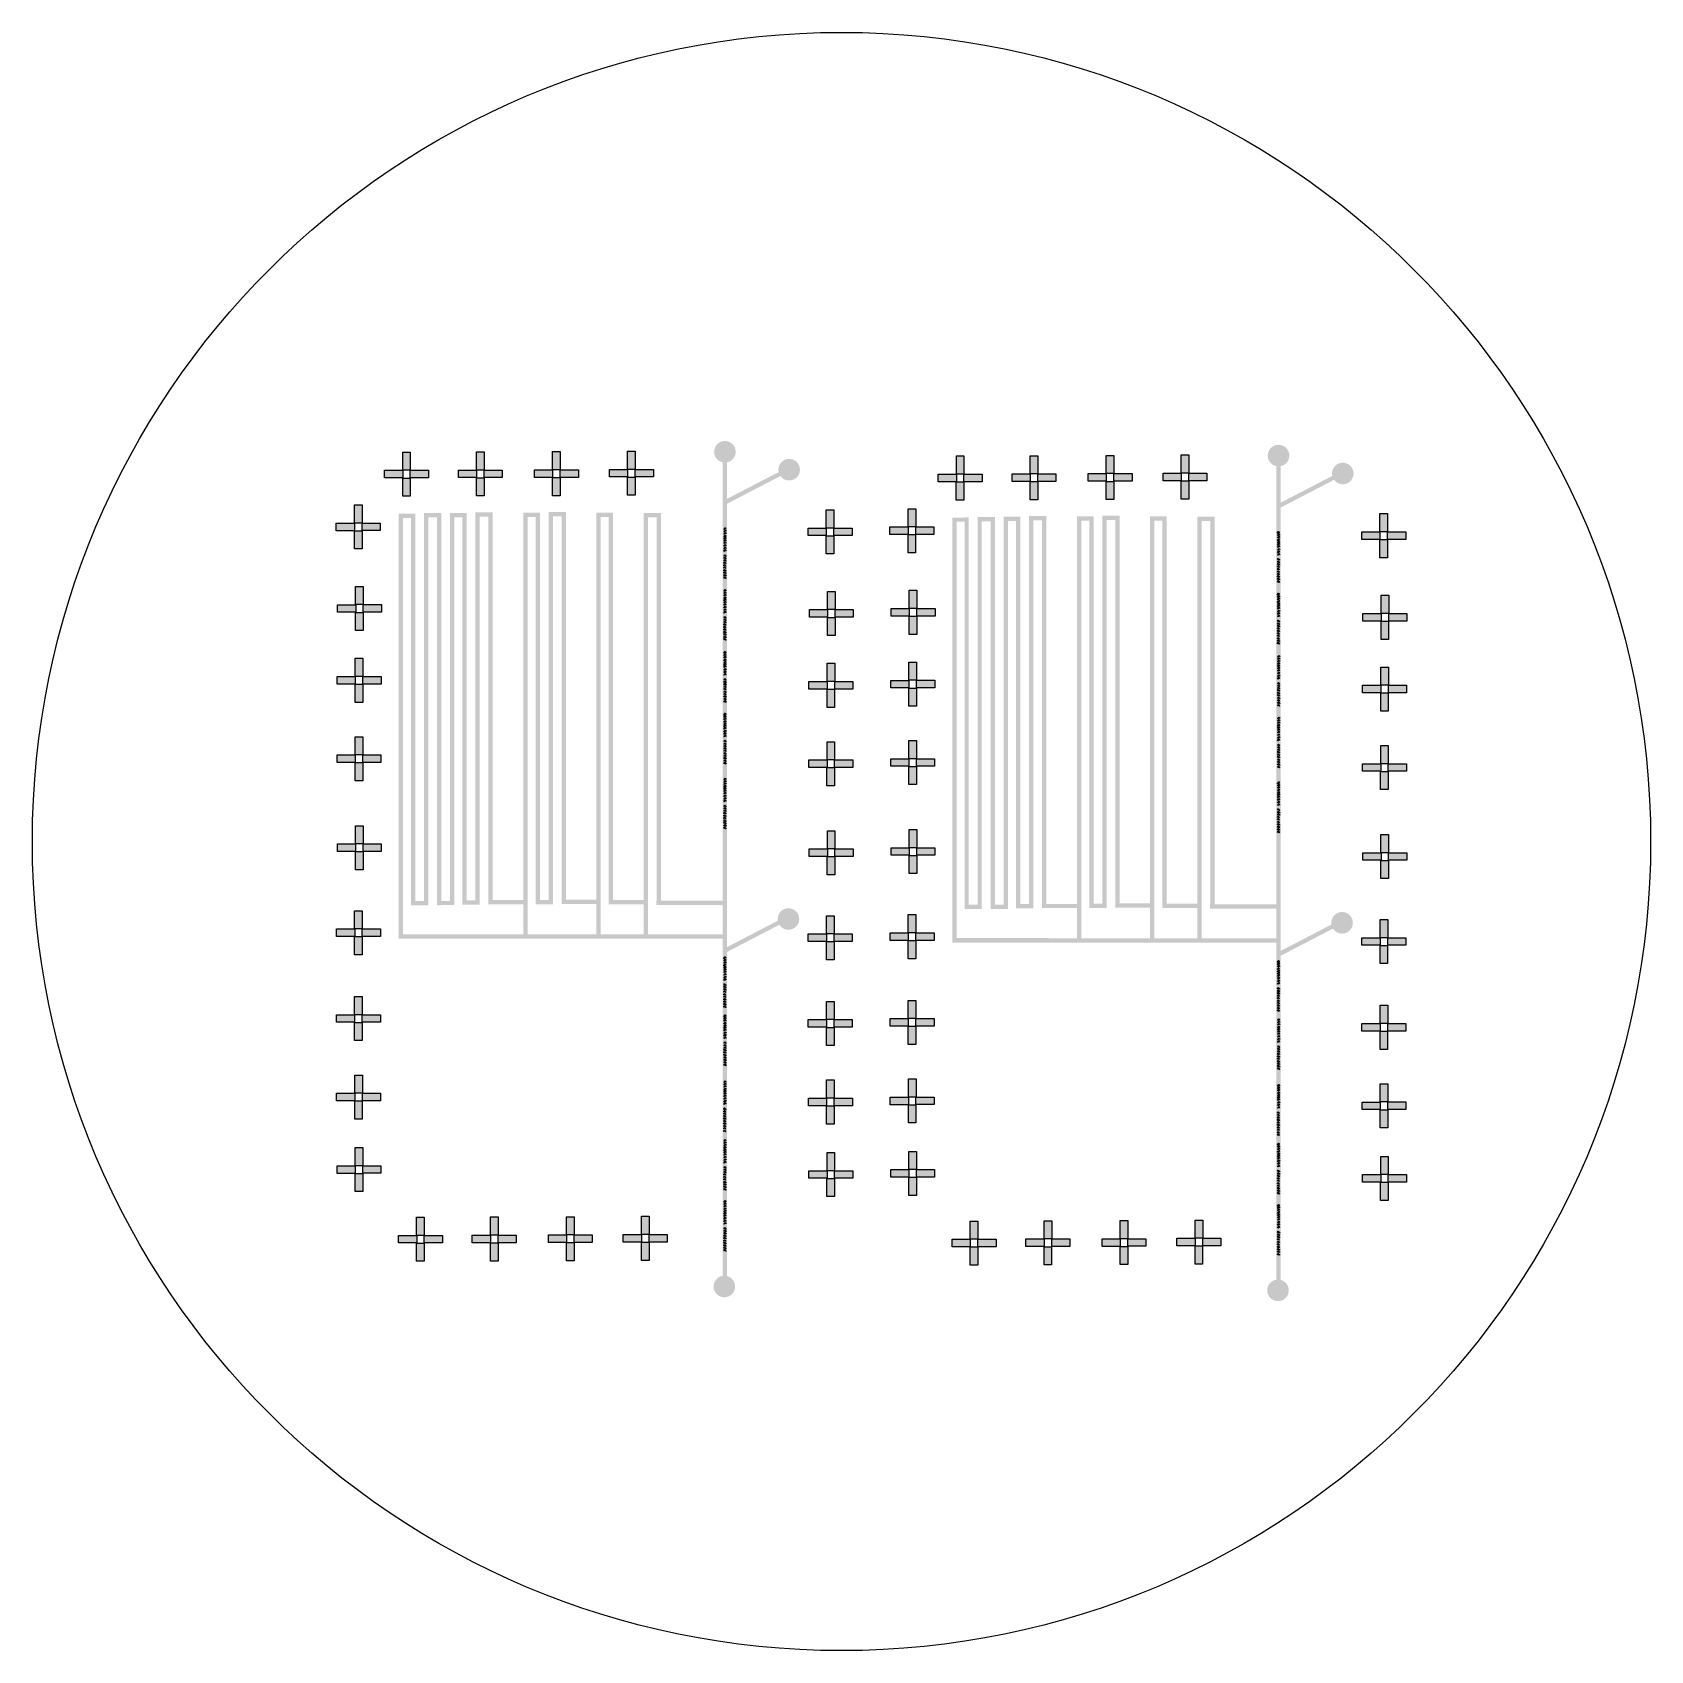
# Model space of a CAD drawing. Header units: inches. Extents: x 14.9 to 91.1, y 19.1 to 95.3.
import ezdxf

# ---------------------------------------------------------------- set-up
doc = ezdxf.new("R2010")
doc.units = ezdxf.units.IN
doc.header["$MEASUREMENT"] = 0

msp = doc.modelspace()

# ---------------------------------------------------------------- hatches: boundary and pattern name
h = msp.add_hatch(color=5)
h.dxf.hatch_style = 1
h.paths.add_polyline_path([(30.38, 73.055), (30.023, 73.055), (30.023, 72.199), (30.38, 72.199)])
h.paths.add_polyline_path([(31.236, 72.199), (30.38, 72.199), (30.38, 71.841), (31.236, 71.841)])
h.paths.add_polyline_path([(30.024, 72.198), (29.168, 72.198), (29.168, 71.84), (30.024, 71.84)])
h.paths.add_polyline_path([(30.378, 71.835), (30.021, 71.835), (30.021, 70.979), (30.378, 70.979)])
h.paths.add_polyline_path([(30.437, 69.212), (30.079, 69.212), (30.079, 68.356), (30.437, 68.356)])
h.paths.add_polyline_path([(30.08, 68.355), (29.225, 68.355), (29.225, 67.997), (30.08, 67.997)])
h.paths.add_polyline_path([(30.434, 67.992), (30.077, 67.992), (30.077, 67.136), (30.434, 67.136)])
h.paths.add_polyline_path([(31.292, 68.356), (30.436, 68.356), (30.436, 67.998), (31.292, 67.998)])
h.paths.add_polyline_path([(30.419, 65.83), (30.062, 65.83), (30.062, 64.974), (30.419, 64.974)])
h.paths.add_polyline_path([(30.063, 64.973), (29.207, 64.973), (29.207, 64.615), (30.063, 64.615)])
h.paths.add_polyline_path([(30.417, 64.609), (30.059, 64.609), (30.059, 63.754), (30.417, 63.754)])
h.paths.add_polyline_path([(31.275, 64.974), (30.419, 64.974), (30.419, 64.616), (31.275, 64.616)])
h.paths.add_polyline_path([(30.415, 62.138), (30.058, 62.138), (30.058, 61.282), (30.415, 61.282)])
h.paths.add_polyline_path([(30.059, 61.281), (29.203, 61.281), (29.203, 60.923), (30.059, 60.923)])
h.paths.add_polyline_path([(30.413, 60.918), (30.055, 60.918), (30.055, 60.062), (30.413, 60.062)])
h.paths.add_polyline_path([(31.271, 61.282), (30.415, 61.282), (30.415, 60.925), (31.271, 60.925)])
h.paths.add_polyline_path([(30.43, 57.947), (30.073, 57.947), (30.073, 57.091), (30.43, 57.091)])
h.paths.add_polyline_path([(30.074, 57.09), (29.218, 57.09), (29.218, 56.733), (30.074, 56.733)])
h.paths.add_polyline_path([(30.428, 56.727), (30.07, 56.727), (30.07, 55.871), (30.428, 55.871)])
h.paths.add_polyline_path([(31.286, 57.091), (30.43, 57.091), (30.43, 56.734), (31.286, 56.734)])
h.paths.add_polyline_path([(30.389, 53.943), (30.032, 53.943), (30.032, 53.087), (30.389, 53.087)])
h.paths.add_polyline_path([(30.033, 53.086), (29.177, 53.086), (29.177, 52.729), (30.033, 52.729)])
h.paths.add_polyline_path([(30.387, 52.723), (30.029, 52.723), (30.029, 51.867), (30.387, 51.867)])
h.paths.add_polyline_path([(31.245, 53.087), (30.389, 53.087), (30.389, 52.73), (31.245, 52.73)])
h.paths.add_polyline_path([(30.388, 49.905), (30.031, 49.905), (30.031, 49.049), (30.388, 49.049)])
h.paths.add_polyline_path([(30.032, 49.048), (29.176, 49.048), (29.176, 48.69), (30.032, 48.69)])
h.paths.add_polyline_path([(30.386, 48.685), (30.028, 48.685), (30.028, 47.829), (30.386, 47.829)])
h.paths.add_polyline_path([(31.243, 49.049), (30.388, 49.049), (30.388, 48.692), (31.243, 48.692)])
h.paths.add_polyline_path([(30.395, 46.207), (30.037, 46.207), (30.037, 45.351), (30.395, 45.351)])
h.paths.add_polyline_path([(30.038, 45.35), (29.183, 45.35), (29.183, 44.992), (30.038, 44.992)])
h.paths.add_polyline_path([(30.392, 44.987), (30.035, 44.987), (30.035, 44.131), (30.392, 44.131)])
h.paths.add_polyline_path([(31.25, 45.351), (30.394, 45.351), (30.394, 44.993), (31.25, 44.993)])
h.paths.add_polyline_path([(30.415, 42.792), (30.058, 42.792), (30.058, 41.936), (30.415, 41.936)])
h.paths.add_polyline_path([(30.059, 41.935), (29.203, 41.935), (29.203, 41.578), (30.059, 41.578)])
h.paths.add_polyline_path([(30.413, 41.572), (30.056, 41.572), (30.056, 40.716), (30.413, 40.716)])
h.paths.add_polyline_path([(31.271, 41.936), (30.415, 41.936), (30.415, 41.579), (31.271, 41.579)])
h.paths.add_polyline_path([(33.308, 39.514), (32.951, 39.514), (32.951, 38.658), (33.308, 38.658)])
h.paths.add_polyline_path([(32.952, 38.657), (32.096, 38.657), (32.096, 38.299), (32.952, 38.299)])
h.paths.add_polyline_path([(33.306, 38.294), (32.948, 38.294), (32.948, 37.438), (33.306, 37.438)])
h.paths.add_polyline_path([(34.163, 38.658), (33.308, 38.658), (33.308, 38.301), (34.163, 38.301)])
h.paths.add_polyline_path([(36.784, 39.525), (36.427, 39.525), (36.427, 38.67), (36.784, 38.67)])
h.paths.add_polyline_path([(36.428, 38.668), (35.572, 38.668), (35.572, 38.311), (36.428, 38.311)])
h.paths.add_polyline_path([(36.782, 38.305), (36.424, 38.305), (36.424, 37.449), (36.782, 37.449)])
h.paths.add_polyline_path([(37.64, 38.669), (36.784, 38.669), (36.784, 38.312), (37.64, 38.312)])
h.paths.add_polyline_path([(40.366, 39.536), (40.009, 39.536), (40.009, 38.68), (40.366, 38.68)])
h.paths.add_polyline_path([(40.364, 38.316), (40.006, 38.316), (40.006, 37.46), (40.364, 37.46)])
h.paths.add_polyline_path([(41.222, 38.68), (40.366, 38.68), (40.366, 38.323), (41.222, 38.323)])
h.paths.add_polyline_path([(40.01, 38.679), (39.154, 38.679), (39.154, 38.321), (40.01, 38.321)])
h.paths.add_polyline_path([(43.895, 39.558), (43.538, 39.558), (43.538, 38.702), (43.895, 38.702)])
h.paths.add_polyline_path([(43.539, 38.701), (42.683, 38.701), (42.683, 38.344), (43.539, 38.344)])
h.paths.add_polyline_path([(43.893, 38.338), (43.535, 38.338), (43.535, 37.482), (43.893, 37.482)])
h.paths.add_polyline_path([(44.751, 38.702), (43.895, 38.702), (43.895, 38.345), (44.751, 38.345)])
h.paths.add_polyline_path([(52.632, 42.559), (52.275, 42.559), (52.275, 41.703), (52.632, 41.703)])
h.paths.add_polyline_path([(52.276, 41.702), (51.42, 41.702), (51.42, 41.345), (52.276, 41.345)])
h.paths.add_polyline_path([(52.63, 41.339), (52.273, 41.339), (52.273, 40.483), (52.63, 40.483)])
h.paths.add_polyline_path([(53.488, 41.703), (52.632, 41.703), (52.632, 41.346), (53.488, 41.346)])
h.paths.add_polyline_path([(52.612, 45.974), (52.254, 45.974), (52.254, 45.118), (52.612, 45.118)])
h.paths.add_polyline_path([(52.609, 44.754), (52.252, 44.754), (52.252, 43.898), (52.609, 43.898)])
h.paths.add_polyline_path([(53.467, 45.118), (52.611, 45.118), (52.611, 44.761), (53.467, 44.761)])
h.paths.add_polyline_path([(52.255, 45.117), (51.4, 45.117), (51.4, 44.759), (52.255, 44.759)])
h.paths.add_polyline_path([(52.605, 49.672), (52.248, 49.672), (52.248, 48.816), (52.605, 48.816)])
h.paths.add_polyline_path([(52.603, 48.452), (52.245, 48.452), (52.245, 47.596), (52.603, 47.596)])
h.paths.add_polyline_path([(52.249, 48.815), (51.393, 48.815), (51.393, 48.458), (52.249, 48.458)])
h.paths.add_polyline_path([(53.46, 48.816), (52.605, 48.816), (52.605, 48.459), (53.46, 48.459)])
h.paths.add_polyline_path([(52.606, 53.71), (52.249, 53.71), (52.249, 52.854), (52.606, 52.854)])
h.paths.add_polyline_path([(52.604, 52.49), (52.246, 52.49), (52.246, 51.634), (52.604, 51.634)])
h.paths.add_polyline_path([(52.25, 52.853), (51.394, 52.853), (51.394, 52.496), (52.25, 52.496)])
h.paths.add_polyline_path([(53.462, 52.854), (52.606, 52.854), (52.606, 52.497), (53.462, 52.497)])
h.paths.add_polyline_path([(52.647, 57.714), (52.29, 57.714), (52.29, 56.858), (52.647, 56.858)])
h.paths.add_polyline_path([(52.645, 56.494), (52.287, 56.494), (52.287, 55.638), (52.645, 55.638)])
h.paths.add_polyline_path([(52.291, 56.857), (51.435, 56.857), (51.435, 56.5), (52.291, 56.5)])
h.paths.add_polyline_path([(53.503, 56.858), (52.647, 56.858), (52.647, 56.501), (53.503, 56.501)])
h.paths.add_polyline_path([(52.632, 61.905), (52.275, 61.905), (52.275, 61.049), (52.632, 61.049)])
h.paths.add_polyline_path([(52.63, 60.685), (52.272, 60.685), (52.272, 59.829), (52.63, 59.829)])
h.paths.add_polyline_path([(52.276, 61.048), (51.42, 61.048), (51.42, 60.691), (52.276, 60.691)])
h.paths.add_polyline_path([(53.488, 61.049), (52.632, 61.049), (52.632, 60.692), (53.488, 60.692)])
h.paths.add_polyline_path([(52.636, 65.597), (52.279, 65.597), (52.279, 64.741), (52.636, 64.741)])
h.paths.add_polyline_path([(52.634, 64.377), (52.276, 64.377), (52.276, 63.521), (52.634, 63.521)])
h.paths.add_polyline_path([(52.28, 64.74), (51.424, 64.74), (51.424, 64.382), (52.28, 64.382)])
h.paths.add_polyline_path([(53.492, 64.741), (52.636, 64.741), (52.636, 64.383), (53.492, 64.383)])
h.paths.add_polyline_path([(52.654, 68.979), (52.296, 68.979), (52.296, 68.123), (52.654, 68.123)])
h.paths.add_polyline_path([(52.297, 68.122), (51.442, 68.122), (51.442, 67.764), (52.297, 67.764)])
h.paths.add_polyline_path([(52.651, 67.759), (52.294, 67.759), (52.294, 66.903), (52.651, 66.903)])
h.paths.add_polyline_path([(53.509, 68.123), (52.653, 68.123), (52.653, 67.765), (53.509, 67.765)])
h.paths.add_polyline_path([(52.597, 72.822), (52.24, 72.822), (52.24, 71.966), (52.597, 71.966)])
h.paths.add_polyline_path([(52.241, 71.965), (51.385, 71.965), (51.385, 71.607), (52.241, 71.607)])
h.paths.add_polyline_path([(52.595, 71.602), (52.238, 71.602), (52.238, 70.746), (52.595, 70.746)])
h.paths.add_polyline_path([(53.453, 71.966), (52.597, 71.966), (52.597, 71.608), (53.453, 71.608)])
h.paths.add_polyline_path([(43.24, 75.584), (42.883, 75.584), (42.883, 74.728), (43.24, 74.728)])
h.paths.add_polyline_path([(42.884, 74.727), (42.028, 74.727), (42.028, 74.369), (42.884, 74.369)])
h.paths.add_polyline_path([(43.238, 74.364), (42.88, 74.364), (42.88, 73.508), (43.238, 73.508)])
h.paths.add_polyline_path([(44.096, 74.728), (43.24, 74.728), (43.24, 74.371), (44.096, 74.371)])
h.paths.add_polyline_path([(39.711, 75.562), (39.354, 75.562), (39.354, 74.706), (39.711, 74.706)])
h.paths.add_polyline_path([(39.355, 74.705), (38.499, 74.705), (38.499, 74.347), (39.355, 74.347)])
h.paths.add_polyline_path([(39.709, 74.342), (39.351, 74.342), (39.351, 73.486), (39.709, 73.486)])
h.paths.add_polyline_path([(40.567, 74.706), (39.711, 74.706), (39.711, 74.349), (40.567, 74.349)])
h.paths.add_polyline_path([(36.129, 75.551), (35.772, 75.551), (35.772, 74.695), (36.129, 74.695)])
h.paths.add_polyline_path([(35.773, 74.694), (34.917, 74.694), (34.917, 74.337), (35.773, 74.337)])
h.paths.add_polyline_path([(36.127, 74.331), (35.769, 74.331), (35.769, 73.475), (36.127, 73.475)])
h.paths.add_polyline_path([(36.985, 74.695), (36.129, 74.695), (36.129, 74.338), (36.985, 74.338)])
h.paths.add_polyline_path([(32.653, 75.54), (32.296, 75.54), (32.296, 74.684), (32.653, 74.684)])
h.paths.add_polyline_path([(32.297, 74.683), (31.441, 74.683), (31.441, 74.325), (32.297, 74.325)])
h.paths.add_polyline_path([(32.651, 74.32), (32.293, 74.32), (32.293, 73.464), (32.651, 73.464)])
h.paths.add_polyline_path([(33.509, 74.684), (32.653, 74.684), (32.653, 74.326), (33.509, 74.326)])
at = {"true_color": 0xffffff}
h = msp.add_hatch(color=7, dxfattribs=at)
h.dxf.hatch_style = 1
h.paths.add_polyline_path([(40.668, 54.465), (39.982, 54.465), (39.982, 72.726), (39.779, 72.726), (39.779, 72.722), (39.166, 72.722), (39.166, 72.72), (39.165, 54.456), (38.757, 54.456), (38.757, 72.692), (38.554, 72.692), (38.554, 72.691), (38.177, 72.691), (37.974, 72.692), (37.974, 54.448), (37.343, 54.448), (37.343, 54.245), (37.974, 54.245), (37.974, 53.635), (38.177, 53.635), (38.177, 72.488), (38.554, 72.488), (38.554, 54.456), (38.553, 54.253), (39.368, 54.253), (39.368, 54.456), (39.368, 54.456), (39.368, 72.519), (39.779, 72.519), (39.779, 54.263), (39.779, 54.263), (40.668, 54.262)])
h.paths.add_polyline_path([(37.343, 54.448), (37.143, 54.448), (37.143, 54.245), (37.343, 54.245)])
h.paths.add_polyline_path([(37.143, 54.448), (36.531, 54.448), (36.531, 72.708), (36.328, 72.708), (36.328, 72.705), (35.715, 72.705), (35.715, 72.703), (35.714, 54.438), (35.306, 54.438), (35.306, 72.675), (35.103, 72.675), (35.103, 72.674), (34.523, 72.674), (34.523, 72.67), (34.523, 54.41), (34.108, 54.41), (34.108, 72.665), (34.107, 72.665), (34.107, 72.67), (33.292, 72.67), (33.292, 72.668), (33.291, 54.404), (32.883, 54.404), (32.883, 72.641), (32.68, 72.641), (32.68, 72.64), (32.1, 72.64), (32.1, 72.637), (32.099, 52.625), (37.238, 52.625), (37.238, 52.832), (32.302, 52.835), (32.302, 72.437), (32.68, 72.437), (32.68, 54.404), (32.679, 54.404), (32.679, 54.201), (33.494, 54.201), (33.494, 54.404), (33.494, 54.404), (33.494, 72.467), (33.905, 72.467), (33.905, 54.202), (34.108, 54.202), (34.108, 54.207), (34.726, 54.207), (34.726, 72.471), (35.103, 72.471), (35.103, 54.438), (35.102, 54.438), (35.102, 54.235), (35.917, 54.235), (35.917, 54.438), (35.917, 54.438), (35.917, 72.502), (36.328, 72.502), (36.328, 54.245), (36.333, 54.245), (37.143, 54.245)])
h.paths.add_polyline_path([(38.609, 52.832), (38.177, 52.832), (38.177, 53.435), (37.974, 53.435), (37.974, 52.832), (37.258, 52.832), (37.258, 52.625), (38.609, 52.625)])
h.paths.add_polyline_path([(37.258, 52.832), (37.238, 52.832), (37.238, 52.625), (37.258, 52.625)])
h.paths.add_polyline_path([(38.177, 53.635), (37.974, 53.635), (37.974, 53.435), (38.177, 53.435)])
h.paths.add_polyline_path([(40.763, 52.831), (38.629, 52.832), (38.629, 52.625), (40.763, 52.625)])
h.paths.add_polyline_path([(38.629, 52.832), (38.609, 52.832), (38.609, 52.625), (38.629, 52.625)])
h.paths.add_polyline_path([(40.783, 52.831), (40.763, 52.831), (40.763, 52.625), (40.783, 52.625)])
h.paths.add_polyline_path([(42.063, 52.83), (41.62, 52.831), (41.62, 53.474), (41.417, 53.474), (41.417, 52.831), (40.783, 52.831), (40.783, 52.625), (42.063, 52.625)])
h.paths.add_polyline_path([(41.62, 53.674), (41.417, 53.674), (41.417, 53.474), (41.62, 53.474)])
h.paths.add_polyline_path([(41.62, 72.485), (41.997, 72.485), (41.997, 54.251), (41.998, 54.251), (42.871, 54.251), (42.871, 54.454), (42.2, 54.454), (42.2, 72.689), (41.997, 72.689), (41.997, 72.688), (41.62, 72.688), (41.62, 72.689), (41.417, 72.689), (41.417, 54.465), (40.868, 54.465), (40.868, 54.262), (41.417, 54.262), (41.417, 53.674), (41.62, 53.674)])
h.paths.add_polyline_path([(40.868, 54.465), (40.668, 54.465), (40.668, 54.262), (40.868, 54.262)])
h.paths.add_polyline_path([(43.071, 54.454), (42.871, 54.454), (42.871, 54.251), (43.071, 54.251)])
h.paths.add_polyline_path([(43.844, 72.474), (44.253, 72.474), (44.253, 54.417), (44.244, 54.417), (44.244, 54.214), (45.777, 54.214), (45.777, 54.417), (44.456, 54.417), (44.456, 72.474), (44.456, 72.474), (44.456, 72.677), (44.456, 72.677), (44.253, 72.678), (44.253, 72.677), (43.641, 72.677), (43.641, 54.454), (43.071, 54.454), (43.071, 54.251), (43.641, 54.251), (43.641, 53.593), (43.844, 53.593)])
h.paths.add_polyline_path([(45.977, 54.417), (45.777, 54.417), (45.777, 54.214), (45.977, 54.214)])
h.paths.add_polyline_path([(47.563, 73.106), (50.081, 74.414, 9.885808), (49.997, 74.599), (47.563, 73.335), (47.563, 75.057, 9.89868), (47.36, 75.059), (47.36, 54.417), (45.977, 54.417), (45.977, 54.214), (47.36, 54.214), (47.36, 53.574), (47.563, 53.574)])
h.paths.add_polyline_path([(47.456, 57.843), (47.474, 57.863), (47.454, 57.881), (47.436, 57.862)], flags=16)
h.paths.add_polyline_path([(47.456, 57.96), (47.474, 57.98), (47.455, 57.999), (47.436, 57.979)], flags=16)
h.paths.add_polyline_path([(47.455, 58.077), (47.473, 58.097), (47.453, 58.115), (47.435, 58.096)], flags=16)
h.paths.add_polyline_path([(47.455, 58.193), (47.473, 58.213), (47.453, 58.231), (47.435, 58.212)], flags=16)
h.paths.add_polyline_path([(47.452, 58.309), (47.471, 58.328), (47.451, 58.347), (47.433, 58.328)], flags=16)
h.paths.add_polyline_path([(47.453, 58.426), (47.471, 58.446), (47.451, 58.464), (47.433, 58.445)], flags=16)
h.paths.add_polyline_path([(47.453, 58.543), (47.471, 58.563), (47.451, 58.581), (47.433, 58.562)], flags=16)
h.paths.add_polyline_path([(47.457, 58.657), (47.476, 58.676), (47.456, 58.695), (47.437, 58.675)], flags=16)
h.paths.add_polyline_path([(47.458, 58.767), (47.476, 58.786), (47.456, 58.805), (47.438, 58.785)], flags=16)
h.paths.add_polyline_path([(47.458, 58.882), (47.476, 58.902), (47.456, 58.921), (47.438, 58.901)], flags=16)
h.paths.add_polyline_path([(47.432, 59.074), (47.412, 59.093), (47.457, 59.141), (47.457, 59.141), (47.475, 59.161), (47.475, 59.161), (47.495, 59.142), (47.521, 59.117), (47.503, 59.098), (47.477, 59.122)], flags=16)
h.paths.add_polyline_path([(47.437, 59.195), (47.417, 59.214), (47.462, 59.262), (47.462, 59.262), (47.48, 59.281), (47.48, 59.282), (47.5, 59.263), (47.527, 59.238), (47.508, 59.219), (47.482, 59.243)], flags=16)
h.paths.add_polyline_path([(47.436, 59.315), (47.416, 59.334), (47.461, 59.382), (47.461, 59.382), (47.479, 59.402), (47.479, 59.402), (47.499, 59.383), (47.526, 59.358), (47.507, 59.339), (47.481, 59.363)], flags=16)
h.paths.add_polyline_path([(47.432, 59.442), (47.412, 59.461), (47.457, 59.509), (47.457, 59.509), (47.475, 59.529), (47.475, 59.529), (47.495, 59.51), (47.521, 59.485), (47.503, 59.466), (47.477, 59.491)], flags=16)
h.paths.add_polyline_path([(47.432, 59.554), (47.412, 59.572), (47.457, 59.62), (47.457, 59.62), (47.475, 59.64), (47.475, 59.64), (47.495, 59.621), (47.522, 59.597), (47.503, 59.577), (47.477, 59.602)], flags=16)
h.paths.add_polyline_path([(47.431, 59.657), (47.411, 59.675), (47.456, 59.723), (47.456, 59.723), (47.474, 59.743), (47.475, 59.743), (47.494, 59.724), (47.521, 59.7), (47.503, 59.68), (47.476, 59.705)], flags=16)
h.paths.add_polyline_path([(47.431, 59.657), (47.411, 59.675), (47.475, 59.743), (47.494, 59.724)], flags=16)
h.paths.add_polyline_path([(47.43, 59.763), (47.41, 59.781), (47.455, 59.83), (47.455, 59.83), (47.473, 59.849), (47.473, 59.849), (47.493, 59.831), (47.519, 59.806), (47.501, 59.786), (47.475, 59.811)], flags=16)
h.paths.add_polyline_path([(47.433, 59.886), (47.413, 59.905), (47.458, 59.953), (47.458, 59.953), (47.476, 59.973), (47.476, 59.973), (47.496, 59.954), (47.522, 59.929), (47.504, 59.91), (47.478, 59.934)], flags=16)
h.paths.add_polyline_path([(47.432, 59.996), (47.412, 60.014), (47.457, 60.062), (47.457, 60.062), (47.475, 60.082), (47.475, 60.082), (47.495, 60.063), (47.521, 60.039), (47.503, 60.019), (47.477, 60.044)], flags=16)
h.paths.add_polyline_path([(47.428, 60.105), (47.409, 60.123), (47.454, 60.172), (47.454, 60.172), (47.472, 60.191), (47.472, 60.191), (47.492, 60.173), (47.518, 60.148), (47.5, 60.128), (47.474, 60.153)], flags=16)
h.paths.add_polyline_path([(47.46, 60.896), (47.478, 60.915), (47.458, 60.934), (47.44, 60.914)], flags=16)
h.paths.add_polyline_path([(47.46, 61.013), (47.479, 61.032), (47.459, 61.051), (47.44, 61.031)], flags=16)
h.paths.add_polyline_path([(47.459, 61.129), (47.478, 61.149), (47.458, 61.168), (47.439, 61.148)], flags=16)
h.paths.add_polyline_path([(47.459, 61.245), (47.477, 61.265), (47.457, 61.284), (47.439, 61.264)], flags=16)
h.paths.add_polyline_path([(47.457, 61.361), (47.475, 61.381), (47.455, 61.399), (47.437, 61.38)], flags=16)
h.paths.add_polyline_path([(47.457, 61.478), (47.476, 61.498), (47.456, 61.517), (47.437, 61.497)], flags=16)
h.paths.add_polyline_path([(47.457, 61.596), (47.476, 61.615), (47.456, 61.634), (47.437, 61.614)], flags=16)
h.paths.add_polyline_path([(47.462, 61.709), (47.48, 61.729), (47.46, 61.747), (47.442, 61.728)], flags=16)
h.paths.add_polyline_path([(47.462, 61.819), (47.48, 61.839), (47.46, 61.857), (47.442, 61.838)], flags=16)
h.paths.add_polyline_path([(47.462, 61.935), (47.48, 61.954), (47.46, 61.973), (47.442, 61.953)], flags=16)
h.paths.add_polyline_path([(47.436, 62.126), (47.416, 62.145), (47.461, 62.193), (47.461, 62.193), (47.479, 62.213), (47.479, 62.213), (47.499, 62.194), (47.526, 62.169), (47.507, 62.15), (47.481, 62.175)], flags=16)
h.paths.add_polyline_path([(47.441, 62.247), (47.421, 62.266), (47.466, 62.314), (47.466, 62.314), (47.485, 62.334), (47.485, 62.334), (47.505, 62.315), (47.531, 62.29), (47.513, 62.271), (47.486, 62.296)], flags=16)
h.paths.add_polyline_path([(47.44, 62.368), (47.42, 62.386), (47.465, 62.434), (47.465, 62.434), (47.483, 62.454), (47.483, 62.454), (47.503, 62.435), (47.53, 62.411), (47.511, 62.391), (47.485, 62.416)], flags=16)
h.paths.add_polyline_path([(47.436, 62.495), (47.416, 62.513), (47.461, 62.561), (47.461, 62.562), (47.479, 62.581), (47.479, 62.581), (47.499, 62.562), (47.526, 62.538), (47.507, 62.518), (47.481, 62.543)], flags=16)
h.paths.add_polyline_path([(47.436, 62.606), (47.416, 62.625), (47.461, 62.673), (47.461, 62.673), (47.48, 62.692), (47.48, 62.692), (47.5, 62.674), (47.526, 62.649), (47.508, 62.629), (47.481, 62.654)], flags=16)
h.paths.add_polyline_path([(47.435, 62.709), (47.415, 62.727), (47.46, 62.776), (47.46, 62.776), (47.479, 62.795), (47.479, 62.795), (47.499, 62.777), (47.525, 62.752), (47.507, 62.732), (47.48, 62.757)], flags=16)
h.paths.add_polyline_path([(47.435, 62.709), (47.415, 62.727), (47.479, 62.795), (47.499, 62.777)], flags=16)
h.paths.add_polyline_path([(47.434, 62.815), (47.414, 62.834), (47.459, 62.882), (47.459, 62.882), (47.477, 62.901), (47.477, 62.902), (47.497, 62.883), (47.524, 62.858), (47.505, 62.839), (47.479, 62.863)], flags=16)
h.paths.add_polyline_path([(47.437, 62.938), (47.417, 62.957), (47.462, 63.005), (47.462, 63.005), (47.48, 63.025), (47.48, 63.025), (47.5, 63.006), (47.527, 62.981), (47.508, 62.962), (47.482, 62.987)], flags=16)
h.paths.add_polyline_path([(47.436, 63.048), (47.416, 63.066), (47.461, 63.115), (47.461, 63.115), (47.479, 63.134), (47.479, 63.134), (47.499, 63.116), (47.526, 63.091), (47.507, 63.071), (47.481, 63.096)], flags=16)
h.paths.add_polyline_path([(47.433, 63.157), (47.413, 63.176), (47.458, 63.224), (47.458, 63.224), (47.476, 63.244), (47.476, 63.244), (47.496, 63.225), (47.523, 63.2), (47.504, 63.181), (47.478, 63.205)], flags=16)
h.paths.add_polyline_path([(47.46, 63.8), (47.478, 63.819), (47.458, 63.838), (47.44, 63.819)], flags=16)
h.paths.add_polyline_path([(47.46, 63.917), (47.479, 63.937), (47.459, 63.955), (47.44, 63.936)], flags=16)
h.paths.add_polyline_path([(47.459, 64.034), (47.477, 64.053), (47.458, 64.072), (47.439, 64.052)], flags=16)
h.paths.add_polyline_path([(47.459, 64.15), (47.477, 64.169), (47.457, 64.188), (47.439, 64.168)], flags=16)
h.paths.add_polyline_path([(47.457, 64.266), (47.475, 64.285), (47.455, 64.304), (47.437, 64.284)], flags=16)
h.paths.add_polyline_path([(47.457, 64.383), (47.475, 64.402), (47.456, 64.421), (47.437, 64.401)], flags=16)
h.paths.add_polyline_path([(47.457, 64.5), (47.475, 64.519), (47.455, 64.538), (47.437, 64.519)], flags=16)
h.paths.add_polyline_path([(47.461, 64.613), (47.48, 64.633), (47.46, 64.652), (47.441, 64.632)], flags=16)
h.paths.add_polyline_path([(47.462, 64.723), (47.48, 64.743), (47.46, 64.762), (47.442, 64.742)], flags=16)
h.paths.add_polyline_path([(47.462, 64.839), (47.48, 64.859), (47.46, 64.877), (47.442, 64.858)], flags=16)
h.paths.add_polyline_path([(47.436, 65.031), (47.416, 65.049), (47.461, 65.098), (47.461, 65.098), (47.479, 65.117), (47.479, 65.117), (47.499, 65.099), (47.525, 65.074), (47.507, 65.054), (47.481, 65.079)], flags=16)
h.paths.add_polyline_path([(47.441, 65.152), (47.421, 65.17), (47.466, 65.219), (47.466, 65.219), (47.484, 65.238), (47.484, 65.238), (47.504, 65.22), (47.531, 65.195), (47.513, 65.175), (47.486, 65.2)], flags=16)
h.paths.add_polyline_path([(47.44, 65.272), (47.42, 65.291), (47.465, 65.339), (47.465, 65.339), (47.483, 65.358), (47.483, 65.358), (47.503, 65.34), (47.53, 65.315), (47.511, 65.295), (47.485, 65.32)], flags=16)
h.paths.add_polyline_path([(47.436, 65.399), (47.416, 65.418), (47.461, 65.466), (47.461, 65.466), (47.479, 65.485), (47.479, 65.485), (47.499, 65.467), (47.526, 65.442), (47.507, 65.422), (47.481, 65.447)], flags=16)
h.paths.add_polyline_path([(47.436, 65.51), (47.416, 65.529), (47.461, 65.577), (47.461, 65.577), (47.479, 65.597), (47.479, 65.597), (47.499, 65.578), (47.526, 65.553), (47.508, 65.534), (47.481, 65.558)], flags=16)
h.paths.add_polyline_path([(47.435, 65.613), (47.415, 65.632), (47.46, 65.68), (47.46, 65.68), (47.479, 65.7), (47.479, 65.7), (47.499, 65.681), (47.525, 65.656), (47.507, 65.637), (47.48, 65.661)], flags=16)
h.paths.add_polyline_path([(47.435, 65.613), (47.415, 65.632), (47.479, 65.7), (47.499, 65.681)], flags=16)
h.paths.add_polyline_path([(47.434, 65.719), (47.414, 65.738), (47.459, 65.786), (47.459, 65.786), (47.477, 65.806), (47.477, 65.806), (47.497, 65.787), (47.524, 65.762), (47.505, 65.743), (47.479, 65.768)], flags=16)
h.paths.add_polyline_path([(47.437, 65.843), (47.417, 65.861), (47.462, 65.91), (47.462, 65.91), (47.48, 65.929), (47.48, 65.929), (47.5, 65.911), (47.527, 65.886), (47.508, 65.866), (47.482, 65.891)], flags=16)
h.paths.add_polyline_path([(47.436, 65.952), (47.416, 65.971), (47.461, 66.019), (47.461, 66.019), (47.479, 66.039), (47.479, 66.039), (47.499, 66.02), (47.525, 65.995), (47.507, 65.976), (47.481, 66)], flags=16)
h.paths.add_polyline_path([(47.433, 66.061), (47.413, 66.08), (47.458, 66.128), (47.458, 66.128), (47.476, 66.148), (47.476, 66.148), (47.496, 66.129), (47.522, 66.104), (47.504, 66.085), (47.478, 66.11)], flags=16)
h.paths.add_polyline_path([(47.455, 66.725), (47.473, 66.745), (47.453, 66.764), (47.435, 66.744)], flags=16)
h.paths.add_polyline_path([(47.455, 66.843), (47.474, 66.862), (47.454, 66.881), (47.435, 66.861)], flags=16)
h.paths.add_polyline_path([(47.454, 66.959), (47.473, 66.979), (47.453, 66.997), (47.434, 66.978)], flags=16)
h.paths.add_polyline_path([(47.454, 67.075), (47.472, 67.095), (47.452, 67.113), (47.434, 67.094)], flags=16)
h.paths.add_polyline_path([(47.452, 67.191), (47.47, 67.21), (47.45, 67.229), (47.432, 67.21)], flags=16)
h.paths.add_polyline_path([(47.452, 67.308), (47.471, 67.328), (47.451, 67.346), (47.432, 67.327)], flags=16)
h.paths.add_polyline_path([(47.452, 67.425), (47.47, 67.445), (47.451, 67.463), (47.432, 67.444)], flags=16)
h.paths.add_polyline_path([(47.457, 67.539), (47.475, 67.558), (47.455, 67.577), (47.437, 67.557)], flags=16)
h.paths.add_polyline_path([(47.457, 67.649), (47.475, 67.668), (47.455, 67.687), (47.437, 67.667)], flags=16)
h.paths.add_polyline_path([(47.457, 67.764), (47.475, 67.784), (47.455, 67.803), (47.437, 67.783)], flags=16)
h.paths.add_polyline_path([(47.431, 67.956), (47.411, 67.975), (47.456, 68.023), (47.456, 68.023), (47.474, 68.043), (47.474, 68.043), (47.494, 68.024), (47.521, 67.999), (47.502, 67.98), (47.476, 68.004)], flags=16)
h.paths.add_polyline_path([(47.436, 68.077), (47.416, 68.096), (47.461, 68.144), (47.461, 68.144), (47.48, 68.163), (47.48, 68.164), (47.5, 68.145), (47.526, 68.12), (47.508, 68.101), (47.481, 68.125)], flags=16)
h.paths.add_polyline_path([(47.435, 68.197), (47.415, 68.216), (47.46, 68.264), (47.46, 68.264), (47.478, 68.284), (47.478, 68.284), (47.498, 68.265), (47.525, 68.24), (47.506, 68.221), (47.48, 68.246)], flags=16)
h.paths.add_polyline_path([(47.431, 68.324), (47.411, 68.343), (47.456, 68.391), (47.456, 68.391), (47.474, 68.411), (47.474, 68.411), (47.494, 68.392), (47.521, 68.367), (47.502, 68.348), (47.476, 68.373)], flags=16)
h.paths.add_polyline_path([(47.431, 68.436), (47.411, 68.454), (47.456, 68.502), (47.456, 68.502), (47.475, 68.522), (47.475, 68.522), (47.495, 68.503), (47.521, 68.479), (47.503, 68.459), (47.476, 68.484)], flags=16)
h.paths.add_polyline_path([(47.43, 68.539), (47.41, 68.557), (47.455, 68.605), (47.455, 68.605), (47.474, 68.625), (47.474, 68.625), (47.494, 68.606), (47.52, 68.582), (47.502, 68.562), (47.475, 68.587)], flags=16)
h.paths.add_polyline_path([(47.43, 68.539), (47.41, 68.557), (47.474, 68.625), (47.494, 68.606)], flags=16)
h.paths.add_polyline_path([(47.429, 68.645), (47.409, 68.663), (47.454, 68.712), (47.454, 68.712), (47.472, 68.731), (47.472, 68.731), (47.492, 68.713), (47.519, 68.688), (47.5, 68.668), (47.474, 68.693)], flags=16)
h.paths.add_polyline_path([(47.432, 68.768), (47.412, 68.787), (47.457, 68.835), (47.457, 68.835), (47.475, 68.855), (47.475, 68.855), (47.495, 68.836), (47.522, 68.811), (47.503, 68.792), (47.477, 68.816)], flags=16)
h.paths.add_polyline_path([(47.431, 68.878), (47.411, 68.896), (47.456, 68.944), (47.456, 68.944), (47.474, 68.964), (47.474, 68.964), (47.494, 68.945), (47.521, 68.921), (47.502, 68.901), (47.476, 68.926)], flags=16)
h.paths.add_polyline_path([(47.428, 68.987), (47.408, 69.005), (47.453, 69.054), (47.453, 69.054), (47.471, 69.073), (47.471, 69.073), (47.491, 69.055), (47.518, 69.03), (47.499, 69.01), (47.473, 69.035)], flags=16)
h.paths.add_polyline_path([(47.455, 69.63), (47.473, 69.649), (47.453, 69.668), (47.435, 69.648)], flags=16)
h.paths.add_polyline_path([(47.455, 69.747), (47.474, 69.766), (47.454, 69.785), (47.435, 69.766)], flags=16)
h.paths.add_polyline_path([(47.454, 69.863), (47.472, 69.883), (47.452, 69.902), (47.434, 69.882)], flags=16)
h.paths.add_polyline_path([(47.454, 69.979), (47.472, 69.999), (47.452, 70.018), (47.434, 69.998)], flags=16)
h.paths.add_polyline_path([(47.452, 70.095), (47.47, 70.115), (47.45, 70.133), (47.432, 70.114)], flags=16)
h.paths.add_polyline_path([(47.452, 70.212), (47.47, 70.232), (47.45, 70.251), (47.432, 70.231)], flags=16)
h.paths.add_polyline_path([(47.452, 70.33), (47.47, 70.349), (47.45, 70.368), (47.432, 70.348)], flags=16)
h.paths.add_polyline_path([(47.456, 70.443), (47.475, 70.463), (47.455, 70.481), (47.436, 70.462)], flags=16)
h.paths.add_polyline_path([(47.457, 70.553), (47.475, 70.573), (47.455, 70.591), (47.437, 70.572)], flags=16)
h.paths.add_polyline_path([(47.457, 70.669), (47.475, 70.688), (47.455, 70.707), (47.437, 70.687)], flags=16)
h.paths.add_polyline_path([(47.431, 70.861), (47.411, 70.879), (47.456, 70.927), (47.456, 70.927), (47.474, 70.947), (47.474, 70.947), (47.494, 70.928), (47.52, 70.904), (47.502, 70.884), (47.476, 70.909)], flags=16)
h.paths.add_polyline_path([(47.436, 70.981), (47.416, 71), (47.461, 71.048), (47.461, 71.048), (47.479, 71.068), (47.479, 71.068), (47.499, 71.049), (47.526, 71.024), (47.508, 71.005), (47.481, 71.03)], flags=16)
h.paths.add_polyline_path([(47.435, 71.102), (47.415, 71.12), (47.46, 71.169), (47.46, 71.169), (47.478, 71.188), (47.478, 71.188), (47.498, 71.169), (47.525, 71.145), (47.506, 71.125), (47.48, 71.15)], flags=16)
h.paths.add_polyline_path([(47.431, 71.229), (47.411, 71.247), (47.456, 71.296), (47.456, 71.296), (47.474, 71.315), (47.474, 71.315), (47.494, 71.296), (47.52, 71.272), (47.502, 71.252), (47.476, 71.277)], flags=16)
h.paths.add_polyline_path([(47.431, 71.34), (47.411, 71.359), (47.456, 71.407), (47.456, 71.407), (47.474, 71.426), (47.474, 71.426), (47.494, 71.408), (47.521, 71.383), (47.503, 71.363), (47.476, 71.388)], flags=16)
h.paths.add_polyline_path([(47.43, 71.443), (47.41, 71.462), (47.455, 71.51), (47.455, 71.51), (47.474, 71.529), (47.474, 71.529), (47.494, 71.511), (47.52, 71.486), (47.502, 71.466), (47.475, 71.491)], flags=16)
h.paths.add_polyline_path([(47.43, 71.443), (47.41, 71.462), (47.474, 71.529), (47.494, 71.511)], flags=16)
h.paths.add_polyline_path([(47.429, 71.549), (47.409, 71.568), (47.454, 71.616), (47.454, 71.616), (47.472, 71.636), (47.472, 71.636), (47.492, 71.617), (47.519, 71.592), (47.5, 71.573), (47.474, 71.597)], flags=16)
h.paths.add_polyline_path([(47.432, 71.673), (47.412, 71.691), (47.457, 71.739), (47.457, 71.739), (47.475, 71.759), (47.475, 71.759), (47.495, 71.74), (47.522, 71.716), (47.503, 71.696), (47.477, 71.721)], flags=16)
h.paths.add_polyline_path([(47.431, 71.782), (47.411, 71.801), (47.456, 71.849), (47.456, 71.849), (47.474, 71.868), (47.474, 71.868), (47.494, 71.85), (47.52, 71.825), (47.502, 71.805), (47.476, 71.83)], flags=16)
h.paths.add_polyline_path([(47.428, 71.891), (47.408, 71.91), (47.453, 71.958), (47.453, 71.958), (47.471, 71.978), (47.471, 71.978), (47.491, 71.959), (47.517, 71.934), (47.499, 71.915), (47.473, 71.939)], flags=16)
h.paths.add_polyline_path([(47.563, 53.574), (47.36, 53.574), (47.36, 53.374), (47.563, 53.374)], flags=17)
h.paths.add_polyline_path([(47.436, 57.862), (47.409, 57.833), (47.429, 57.815), (47.456, 57.843)], flags=16)
h.paths.add_polyline_path([(47.474, 57.863), (47.456, 57.843), (47.502, 57.8), (47.521, 57.819)], flags=16)
h.paths.add_polyline_path([(47.456, 57.96), (47.436, 57.979), (47.409, 57.951), (47.429, 57.932)], flags=16)
h.paths.add_polyline_path([(47.474, 57.98), (47.456, 57.96), (47.503, 57.917), (47.521, 57.936)], flags=16)
h.paths.add_polyline_path([(47.435, 58.096), (47.408, 58.067), (47.428, 58.049), (47.455, 58.077)], flags=16)
h.paths.add_polyline_path([(47.473, 58.097), (47.455, 58.077), (47.502, 58.033), (47.52, 58.053)], flags=16)
h.paths.add_polyline_path([(47.435, 58.212), (47.408, 58.183), (47.428, 58.165), (47.455, 58.193)], flags=16)
h.paths.add_polyline_path([(47.473, 58.213), (47.455, 58.193), (47.501, 58.149), (47.52, 58.169)], flags=16)
h.paths.add_polyline_path([(47.433, 58.328), (47.406, 58.299), (47.426, 58.28), (47.452, 58.309)], flags=16)
h.paths.add_polyline_path([(47.471, 58.328), (47.452, 58.309), (47.499, 58.265), (47.517, 58.285)], flags=16)
h.paths.add_polyline_path([(47.453, 58.426), (47.433, 58.445), (47.406, 58.416), (47.426, 58.398)], flags=16)
h.paths.add_polyline_path([(47.471, 58.446), (47.453, 58.426), (47.5, 58.382), (47.518, 58.402)], flags=16)
h.paths.add_polyline_path([(47.433, 58.562), (47.406, 58.533), (47.426, 58.515), (47.453, 58.543)], flags=16)
h.paths.add_polyline_path([(47.471, 58.563), (47.453, 58.543), (47.5, 58.5), (47.518, 58.519)], flags=16)
h.paths.add_polyline_path([(47.437, 58.675), (47.411, 58.647), (47.431, 58.628), (47.457, 58.657)], flags=16)
h.paths.add_polyline_path([(47.476, 58.676), (47.457, 58.657), (47.504, 58.613), (47.522, 58.633)], flags=16)
h.paths.add_polyline_path([(47.458, 58.767), (47.438, 58.785), (47.411, 58.757), (47.431, 58.738)], flags=16)
h.paths.add_polyline_path([(47.476, 58.786), (47.458, 58.767), (47.504, 58.723), (47.523, 58.743)], flags=16)
h.paths.add_polyline_path([(47.458, 58.882), (47.438, 58.901), (47.411, 58.873), (47.431, 58.854)], flags=16)
h.paths.add_polyline_path([(47.476, 58.902), (47.458, 58.882), (47.504, 58.839), (47.523, 58.858)], flags=16)
h.paths.add_polyline_path([(47.44, 60.914), (47.413, 60.886), (47.433, 60.867), (47.46, 60.896)], flags=16)
h.paths.add_polyline_path([(47.478, 60.915), (47.46, 60.896), (47.507, 60.852), (47.525, 60.871)], flags=16)
h.paths.add_polyline_path([(47.46, 61.013), (47.44, 61.031), (47.414, 61.003), (47.434, 60.984)], flags=16)
h.paths.add_polyline_path([(47.479, 61.032), (47.46, 61.013), (47.507, 60.969), (47.525, 60.989)], flags=16)
h.paths.add_polyline_path([(47.439, 61.148), (47.413, 61.12), (47.433, 61.101), (47.459, 61.129)], flags=16)
h.paths.add_polyline_path([(47.478, 61.149), (47.459, 61.129), (47.506, 61.086), (47.524, 61.105)], flags=16)
h.paths.add_polyline_path([(47.439, 61.264), (47.412, 61.236), (47.432, 61.217), (47.459, 61.245)], flags=16)
h.paths.add_polyline_path([(47.477, 61.265), (47.459, 61.245), (47.506, 61.202), (47.524, 61.221)], flags=16)
h.paths.add_polyline_path([(47.457, 61.361), (47.437, 61.38), (47.41, 61.351), (47.43, 61.333)], flags=16)
h.paths.add_polyline_path([(47.475, 61.381), (47.457, 61.361), (47.503, 61.317), (47.522, 61.337)], flags=16)
h.paths.add_polyline_path([(47.437, 61.497), (47.411, 61.469), (47.431, 61.45), (47.457, 61.478)], flags=16)
h.paths.add_polyline_path([(47.476, 61.498), (47.457, 61.478), (47.504, 61.435), (47.522, 61.454)], flags=16)
h.paths.add_polyline_path([(47.476, 61.615), (47.457, 61.596), (47.504, 61.552), (47.522, 61.571)], flags=16)
h.paths.add_polyline_path([(47.437, 61.614), (47.411, 61.586), (47.43, 61.567), (47.457, 61.596)], flags=16)
h.paths.add_polyline_path([(47.462, 61.709), (47.442, 61.728), (47.415, 61.699), (47.435, 61.68)], flags=16)
h.paths.add_polyline_path([(47.48, 61.729), (47.462, 61.709), (47.508, 61.665), (47.527, 61.685)], flags=16)
h.paths.add_polyline_path([(47.442, 61.838), (47.415, 61.809), (47.435, 61.791), (47.462, 61.819)], flags=16)
h.paths.add_polyline_path([(47.48, 61.839), (47.462, 61.819), (47.509, 61.775), (47.527, 61.795)], flags=16)
h.paths.add_polyline_path([(47.462, 61.935), (47.442, 61.953), (47.415, 61.925), (47.435, 61.906)], flags=16)
h.paths.add_polyline_path([(47.48, 61.954), (47.462, 61.935), (47.509, 61.891), (47.527, 61.911)], flags=16)
h.paths.add_polyline_path([(47.44, 63.819), (47.413, 63.79), (47.433, 63.771), (47.46, 63.8)], flags=16)
h.paths.add_polyline_path([(47.478, 63.819), (47.46, 63.8), (47.506, 63.756), (47.525, 63.776)], flags=16)
h.paths.add_polyline_path([(47.44, 63.936), (47.414, 63.907), (47.434, 63.889), (47.46, 63.917)], flags=16)
h.paths.add_polyline_path([(47.479, 63.937), (47.46, 63.917), (47.507, 63.873), (47.525, 63.893)], flags=16)
h.paths.add_polyline_path([(47.459, 64.034), (47.439, 64.052), (47.412, 64.024), (47.432, 64.005)], flags=16)
h.paths.add_polyline_path([(47.477, 64.053), (47.459, 64.034), (47.506, 63.99), (47.524, 64.01)], flags=16)
h.paths.add_polyline_path([(47.439, 64.168), (47.412, 64.14), (47.432, 64.121), (47.459, 64.15)], flags=16)
h.paths.add_polyline_path([(47.477, 64.169), (47.459, 64.15), (47.506, 64.106), (47.524, 64.126)], flags=16)
h.paths.add_polyline_path([(47.437, 64.284), (47.41, 64.256), (47.43, 64.237), (47.457, 64.266)], flags=16)
h.paths.add_polyline_path([(47.475, 64.285), (47.457, 64.266), (47.503, 64.222), (47.522, 64.241)], flags=16)
h.paths.add_polyline_path([(47.457, 64.383), (47.437, 64.401), (47.41, 64.373), (47.43, 64.354)], flags=16)
h.paths.add_polyline_path([(47.475, 64.402), (47.457, 64.383), (47.504, 64.339), (47.522, 64.359)], flags=16)
h.paths.add_polyline_path([(47.457, 64.5), (47.437, 64.519), (47.41, 64.49), (47.43, 64.471)], flags=16)
h.paths.add_polyline_path([(47.475, 64.519), (47.457, 64.5), (47.504, 64.456), (47.522, 64.476)], flags=16)
h.paths.add_polyline_path([(47.441, 64.632), (47.415, 64.603), (47.435, 64.585), (47.461, 64.613)], flags=16)
h.paths.add_polyline_path([(47.48, 64.633), (47.461, 64.613), (47.508, 64.57), (47.526, 64.589)], flags=16)
h.paths.add_polyline_path([(47.462, 64.723), (47.442, 64.742), (47.415, 64.714), (47.435, 64.695)], flags=16)
h.paths.add_polyline_path([(47.48, 64.743), (47.462, 64.723), (47.509, 64.68), (47.527, 64.699)], flags=16)
h.paths.add_polyline_path([(47.442, 64.858), (47.415, 64.829), (47.435, 64.811), (47.462, 64.839)], flags=16)
h.paths.add_polyline_path([(47.48, 64.859), (47.462, 64.839), (47.508, 64.795), (47.527, 64.815)], flags=16)
h.paths.add_polyline_path([(47.437, 67.783), (47.41, 67.755), (47.43, 67.736), (47.457, 67.764)], flags=16)
h.paths.add_polyline_path([(47.475, 67.784), (47.457, 67.764), (47.504, 67.721), (47.522, 67.74)], flags=16)
h.paths.add_polyline_path([(47.437, 67.667), (47.41, 67.639), (47.43, 67.62), (47.457, 67.649)], flags=16)
h.paths.add_polyline_path([(47.475, 67.668), (47.457, 67.649), (47.504, 67.605), (47.522, 67.625)], flags=16)
h.paths.add_polyline_path([(47.437, 67.557), (47.41, 67.529), (47.43, 67.51), (47.457, 67.539)], flags=16)
h.paths.add_polyline_path([(47.475, 67.558), (47.457, 67.539), (47.503, 67.495), (47.522, 67.515)], flags=16)
h.paths.add_polyline_path([(47.432, 67.444), (47.406, 67.415), (47.425, 67.397), (47.452, 67.425)], flags=16)
h.paths.add_polyline_path([(47.47, 67.445), (47.452, 67.425), (47.499, 67.382), (47.517, 67.401)], flags=16)
h.paths.add_polyline_path([(47.435, 66.744), (47.408, 66.715), (47.428, 66.697), (47.455, 66.725)], flags=16)
h.paths.add_polyline_path([(47.473, 66.745), (47.455, 66.725), (47.502, 66.682), (47.52, 66.701)], flags=16)
h.paths.add_polyline_path([(47.435, 66.861), (47.409, 66.833), (47.429, 66.814), (47.455, 66.843)], flags=16)
h.paths.add_polyline_path([(47.474, 66.862), (47.455, 66.843), (47.502, 66.799), (47.52, 66.818)], flags=16)
h.paths.add_polyline_path([(47.454, 66.959), (47.434, 66.978), (47.408, 66.949), (47.428, 66.931)], flags=16)
h.paths.add_polyline_path([(47.473, 66.979), (47.454, 66.959), (47.501, 66.915), (47.519, 66.935)], flags=16)
h.paths.add_polyline_path([(47.434, 67.094), (47.407, 67.065), (47.427, 67.047), (47.454, 67.075)], flags=16)
h.paths.add_polyline_path([(47.472, 67.095), (47.454, 67.075), (47.501, 67.031), (47.519, 67.051)], flags=16)
h.paths.add_polyline_path([(47.452, 67.191), (47.432, 67.21), (47.405, 67.181), (47.425, 67.162)], flags=16)
h.paths.add_polyline_path([(47.47, 67.21), (47.452, 67.191), (47.498, 67.147), (47.517, 67.167)], flags=16)
h.paths.add_polyline_path([(47.432, 67.327), (47.406, 67.298), (47.426, 67.28), (47.452, 67.308)], flags=16)
h.paths.add_polyline_path([(47.471, 67.328), (47.452, 67.308), (47.499, 67.264), (47.517, 67.284)], flags=16)
h.paths.add_polyline_path([(47.437, 70.687), (47.41, 70.659), (47.43, 70.64), (47.457, 70.669)], flags=16)
h.paths.add_polyline_path([(47.475, 70.688), (47.457, 70.669), (47.503, 70.625), (47.522, 70.645)], flags=16)
h.paths.add_polyline_path([(47.457, 70.553), (47.437, 70.572), (47.41, 70.543), (47.43, 70.525)], flags=16)
h.paths.add_polyline_path([(47.475, 70.573), (47.457, 70.553), (47.504, 70.509), (47.522, 70.529)], flags=16)
h.paths.add_polyline_path([(47.436, 70.462), (47.41, 70.433), (47.43, 70.414), (47.456, 70.443)], flags=16)
h.paths.add_polyline_path([(47.475, 70.463), (47.456, 70.443), (47.503, 70.399), (47.521, 70.419)], flags=16)
h.paths.add_polyline_path([(47.452, 70.33), (47.432, 70.348), (47.405, 70.32), (47.425, 70.301)], flags=16)
h.paths.add_polyline_path([(47.47, 70.349), (47.452, 70.33), (47.499, 70.286), (47.517, 70.305)], flags=16)
h.paths.add_polyline_path([(47.452, 70.212), (47.432, 70.231), (47.405, 70.203), (47.425, 70.184)], flags=16)
h.paths.add_polyline_path([(47.47, 70.232), (47.452, 70.212), (47.499, 70.169), (47.517, 70.188)], flags=16)
h.paths.add_polyline_path([(47.452, 70.095), (47.432, 70.114), (47.405, 70.085), (47.425, 70.067)], flags=16)
h.paths.add_polyline_path([(47.47, 70.115), (47.452, 70.095), (47.498, 70.052), (47.517, 70.071)], flags=16)
h.paths.add_polyline_path([(47.454, 69.979), (47.434, 69.998), (47.407, 69.97), (47.427, 69.951)], flags=16)
h.paths.add_polyline_path([(47.472, 69.999), (47.454, 69.979), (47.501, 69.936), (47.519, 69.955)], flags=16)
h.paths.add_polyline_path([(47.434, 69.882), (47.407, 69.854), (47.427, 69.835), (47.454, 69.863)], flags=16)
h.paths.add_polyline_path([(47.472, 69.883), (47.454, 69.863), (47.501, 69.82), (47.519, 69.839)], flags=16)
h.paths.add_polyline_path([(47.455, 69.747), (47.435, 69.766), (47.409, 69.737), (47.429, 69.718)], flags=16)
h.paths.add_polyline_path([(47.474, 69.766), (47.455, 69.747), (47.502, 69.703), (47.52, 69.723)], flags=16)
h.paths.add_polyline_path([(47.435, 69.648), (47.408, 69.62), (47.428, 69.601), (47.455, 69.63)], flags=16)
h.paths.add_polyline_path([(47.473, 69.649), (47.455, 69.63), (47.501, 69.586), (47.52, 69.605)], flags=16)
h.paths.add_polyline_path([(42.083, 52.83), (42.063, 52.83), (42.063, 52.625), (42.083, 52.625)])
h.paths.add_polyline_path([(42.966, 52.83), (42.083, 52.83), (42.083, 52.625), (42.966, 52.625)])
h.paths.add_polyline_path([(42.986, 52.83), (42.966, 52.83), (42.966, 52.625), (42.986, 52.625)])
h.paths.add_polyline_path([(44.263, 52.829), (43.844, 52.83), (43.844, 53.393), (43.641, 53.393), (43.641, 52.83), (42.986, 52.83), (42.986, 52.625), (44.263, 52.625)])
h.paths.add_polyline_path([(43.844, 53.593), (43.641, 53.593), (43.641, 53.393), (43.844, 53.393)])
h.paths.add_polyline_path([(44.283, 52.829), (44.263, 52.829), (44.263, 52.625), (44.283, 52.625)])
h.paths.add_polyline_path([(45.872, 52.829), (44.283, 52.829), (44.283, 52.625), (45.872, 52.625)])
h.paths.add_polyline_path([(45.892, 52.829), (45.872, 52.829), (45.872, 52.625), (45.892, 52.625)])
h.paths.add_polyline_path([(47.563, 53.374), (47.36, 53.374), (47.36, 52.828), (45.892, 52.829), (45.892, 52.625), (47.36, 52.625), (47.36, 36.751, 9.888905), (47.563, 36.742), (47.563, 52.002), (50.029, 53.282, 9.832229), (49.956, 53.473), (47.563, 52.23)])
h.paths.add_polyline_path([(47.406, 51.711), (47.451, 51.759), (47.451, 51.759), (47.469, 51.779), (47.469, 51.779), (47.489, 51.76), (47.516, 51.736), (47.497, 51.716), (47.471, 51.741), (47.426, 51.693)], flags=16)
h.paths.add_polyline_path([(47.409, 51.602), (47.454, 51.65), (47.454, 51.65), (47.472, 51.67), (47.472, 51.67), (47.492, 51.651), (47.519, 51.626), (47.5, 51.607), (47.474, 51.632), (47.429, 51.583)], flags=16)
h.paths.add_polyline_path([(47.41, 51.493), (47.455, 51.541), (47.455, 51.541), (47.474, 51.56), (47.474, 51.56), (47.493, 51.542), (47.52, 51.517), (47.502, 51.497), (47.475, 51.522), (47.43, 51.474)], flags=16)
h.paths.add_polyline_path([(47.407, 51.369), (47.452, 51.417), (47.452, 51.417), (47.47, 51.437), (47.471, 51.437), (47.49, 51.418), (47.517, 51.394), (47.499, 51.374), (47.472, 51.399), (47.427, 51.351)], flags=16)
h.paths.add_polyline_path([(47.472, 51.331), (47.472, 51.331), (47.492, 51.312), (47.518, 51.287), (47.5, 51.268), (47.474, 51.293), (47.428, 51.244), (47.409, 51.263), (47.454, 51.311), (47.454, 51.311)], flags=16)
h.paths.add_polyline_path([(47.472, 51.331), (47.492, 51.312), (47.428, 51.244), (47.409, 51.263)], flags=0)
h.paths.add_polyline_path([(47.473, 51.228), (47.493, 51.209), (47.519, 51.184), (47.501, 51.165), (47.474, 51.19), (47.429, 51.141), (47.409, 51.16), (47.454, 51.208), (47.454, 51.208), (47.473, 51.228)], flags=16)
h.paths.add_polyline_path([(47.472, 51.117), (47.492, 51.098), (47.519, 51.073), (47.5, 51.054), (47.474, 51.078), (47.429, 51.03), (47.409, 51.049), (47.454, 51.097), (47.454, 51.097), (47.472, 51.117)], flags=16)
h.paths.add_polyline_path([(47.477, 50.99), (47.497, 50.971), (47.523, 50.946), (47.505, 50.927), (47.478, 50.951), (47.433, 50.903), (47.413, 50.922), (47.458, 50.97), (47.458, 50.97), (47.477, 50.989)], flags=16)
h.paths.add_polyline_path([(47.478, 50.869), (47.498, 50.851), (47.524, 50.826), (47.506, 50.806), (47.479, 50.831), (47.434, 50.783), (47.414, 50.802), (47.459, 50.85), (47.459, 50.85), (47.478, 50.869)], flags=16)
h.paths.add_polyline_path([(47.472, 50.748), (47.492, 50.73), (47.519, 50.705), (47.5, 50.685), (47.474, 50.71), (47.429, 50.662), (47.409, 50.681), (47.454, 50.729), (47.454, 50.729), (47.472, 50.748)], flags=16)
h.paths.add_polyline_path([(47.455, 50.47), (47.473, 50.49), (47.453, 50.508), (47.435, 50.489)], flags=16)
h.paths.add_polyline_path([(47.455, 50.355), (47.474, 50.374), (47.454, 50.393), (47.435, 50.373)], flags=16)
h.paths.add_polyline_path([(47.455, 50.244), (47.473, 50.264), (47.453, 50.283), (47.435, 50.263)], flags=16)
h.paths.add_polyline_path([(47.45, 50.131), (47.469, 50.151), (47.449, 50.169), (47.43, 50.15)], flags=16)
h.paths.add_polyline_path([(47.45, 50.014), (47.469, 50.033), (47.449, 50.052), (47.43, 50.033)], flags=16)
h.paths.add_polyline_path([(47.45, 49.897), (47.468, 49.916), (47.448, 49.935), (47.43, 49.915)], flags=16)
h.paths.add_polyline_path([(47.452, 49.781), (47.471, 49.8), (47.451, 49.819), (47.432, 49.8)], flags=16)
h.paths.add_polyline_path([(47.452, 49.665), (47.471, 49.684), (47.451, 49.703), (47.433, 49.684)], flags=16)
h.paths.add_polyline_path([(47.454, 49.548), (47.472, 49.568), (47.452, 49.587), (47.434, 49.567)], flags=16)
h.paths.add_polyline_path([(47.453, 49.431), (47.471, 49.451), (47.451, 49.469), (47.433, 49.45)], flags=16)
h.paths.add_polyline_path([(47.474, 49.038), (47.494, 49.02), (47.52, 48.995), (47.502, 48.975), (47.475, 49), (47.43, 48.952), (47.41, 48.971), (47.455, 49.019), (47.455, 49.019), (47.474, 49.038)], flags=16)
h.paths.add_polyline_path([(47.477, 48.929), (47.497, 48.911), (47.523, 48.886), (47.505, 48.866), (47.478, 48.891), (47.433, 48.843), (47.413, 48.861), (47.458, 48.91), (47.458, 48.91), (47.477, 48.929)], flags=16)
h.paths.add_polyline_path([(47.478, 48.82), (47.498, 48.801), (47.524, 48.776), (47.506, 48.757), (47.479, 48.782), (47.434, 48.733), (47.414, 48.752), (47.46, 48.8), (47.46, 48.8), (47.478, 48.82)], flags=16)
h.paths.add_polyline_path([(47.475, 48.696), (47.495, 48.678), (47.521, 48.653), (47.503, 48.633), (47.476, 48.658), (47.431, 48.61), (47.411, 48.629), (47.457, 48.677), (47.456, 48.677), (47.475, 48.696)], flags=16)
h.paths.add_polyline_path([(47.476, 48.59), (47.496, 48.572), (47.523, 48.547), (47.504, 48.527), (47.478, 48.552), (47.433, 48.504), (47.413, 48.522), (47.458, 48.571), (47.458, 48.571), (47.476, 48.59)], flags=16)
h.paths.add_polyline_path([(47.476, 48.59), (47.496, 48.572), (47.433, 48.504), (47.413, 48.522)], flags=0)
h.paths.add_polyline_path([(47.477, 48.487), (47.497, 48.469), (47.523, 48.444), (47.505, 48.424), (47.479, 48.449), (47.434, 48.401), (47.414, 48.419), (47.459, 48.468), (47.459, 48.468), (47.477, 48.487)], flags=16)
h.paths.add_polyline_path([(47.477, 48.376), (47.497, 48.357), (47.523, 48.333), (47.505, 48.313), (47.478, 48.338), (47.433, 48.29), (47.413, 48.308), (47.458, 48.356), (47.458, 48.356), (47.477, 48.376)], flags=16)
h.paths.add_polyline_path([(47.481, 48.249), (47.501, 48.23), (47.527, 48.206), (47.509, 48.186), (47.483, 48.211), (47.437, 48.163), (47.418, 48.181), (47.463, 48.229), (47.463, 48.229), (47.481, 48.249)], flags=16)
h.paths.add_polyline_path([(47.482, 48.129), (47.502, 48.11), (47.528, 48.085), (47.51, 48.066), (47.484, 48.09), (47.439, 48.042), (47.419, 48.061), (47.464, 48.109), (47.464, 48.109), (47.482, 48.129)], flags=16)
h.paths.add_polyline_path([(47.477, 48.008), (47.497, 47.989), (47.523, 47.964), (47.505, 47.945), (47.478, 47.97), (47.433, 47.921), (47.413, 47.94), (47.458, 47.988), (47.458, 47.988), (47.477, 48.008)], flags=16)
h.paths.add_polyline_path([(47.459, 47.73), (47.478, 47.749), (47.458, 47.768), (47.439, 47.748)], flags=16)
h.paths.add_polyline_path([(47.46, 47.614), (47.478, 47.634), (47.458, 47.652), (47.44, 47.633)], flags=16)
h.paths.add_polyline_path([(47.459, 47.504), (47.477, 47.523), (47.457, 47.542), (47.439, 47.523)], flags=16)
h.paths.add_polyline_path([(47.455, 47.39), (47.473, 47.41), (47.453, 47.429), (47.435, 47.409)], flags=16)
h.paths.add_polyline_path([(47.455, 47.273), (47.473, 47.293), (47.453, 47.312), (47.435, 47.292)], flags=16)
h.paths.add_polyline_path([(47.454, 47.156), (47.472, 47.176), (47.453, 47.194), (47.434, 47.175)], flags=16)
h.paths.add_polyline_path([(47.456, 47.04), (47.475, 47.06), (47.455, 47.079), (47.437, 47.059)], flags=16)
h.paths.add_polyline_path([(47.457, 46.924), (47.475, 46.944), (47.455, 46.963), (47.437, 46.943)], flags=16)
h.paths.add_polyline_path([(47.458, 46.808), (47.476, 46.827), (47.456, 46.846), (47.438, 46.826)], flags=16)
h.paths.add_polyline_path([(47.457, 46.69), (47.476, 46.71), (47.456, 46.729), (47.437, 46.709)], flags=16)
h.paths.add_polyline_path([(47.474, 45.938), (47.494, 45.92), (47.52, 45.895), (47.502, 45.875), (47.476, 45.9), (47.43, 45.852), (47.411, 45.87), (47.456, 45.919), (47.456, 45.919), (47.474, 45.938)], flags=16)
h.paths.add_polyline_path([(47.477, 45.829), (47.497, 45.81), (47.523, 45.785), (47.505, 45.766), (47.479, 45.791), (47.434, 45.742), (47.414, 45.761), (47.459, 45.809), (47.459, 45.809), (47.477, 45.829)], flags=16)
h.paths.add_polyline_path([(47.478, 45.72), (47.498, 45.701), (47.525, 45.676), (47.506, 45.657), (47.48, 45.681), (47.435, 45.633), (47.415, 45.652), (47.46, 45.7), (47.46, 45.7), (47.478, 45.72)], flags=16)
h.paths.add_polyline_path([(47.475, 45.596), (47.495, 45.577), (47.521, 45.553), (47.503, 45.533), (47.477, 45.558), (47.432, 45.51), (47.412, 45.528), (47.457, 45.577), (47.457, 45.577), (47.475, 45.596)], flags=16)
h.paths.add_polyline_path([(47.477, 45.49), (47.496, 45.471), (47.523, 45.446), (47.505, 45.427), (47.478, 45.452), (47.433, 45.403), (47.413, 45.422), (47.458, 45.47), (47.458, 45.47), (47.476, 45.49)], flags=16)
h.paths.add_polyline_path([(47.477, 45.49), (47.496, 45.471), (47.433, 45.403), (47.413, 45.422)], flags=0)
h.paths.add_polyline_path([(47.477, 45.387), (47.497, 45.368), (47.524, 45.343), (47.505, 45.324), (47.479, 45.349), (47.434, 45.3), (47.414, 45.319), (47.459, 45.367), (47.459, 45.367), (47.477, 45.387)], flags=16)
h.paths.add_polyline_path([(47.477, 45.276), (47.497, 45.257), (47.523, 45.232), (47.505, 45.213), (47.479, 45.237), (47.434, 45.189), (47.414, 45.208), (47.459, 45.256), (47.459, 45.256), (47.477, 45.276)], flags=16)
h.paths.add_polyline_path([(47.481, 45.149), (47.501, 45.13), (47.528, 45.105), (47.509, 45.086), (47.483, 45.11), (47.438, 45.062), (47.418, 45.081), (47.463, 45.129), (47.463, 45.129), (47.481, 45.149)], flags=16)
h.paths.add_polyline_path([(47.482, 45.028), (47.502, 45.01), (47.529, 44.985), (47.51, 44.965), (47.484, 44.99), (47.439, 44.942), (47.419, 44.961), (47.464, 45.009), (47.464, 45.009), (47.482, 45.028)], flags=16)
h.paths.add_polyline_path([(47.477, 44.908), (47.497, 44.889), (47.523, 44.864), (47.505, 44.845), (47.479, 44.869), (47.434, 44.821), (47.414, 44.84), (47.459, 44.888), (47.459, 44.888), (47.477, 44.908)], flags=16)
h.paths.add_polyline_path([(47.452, 44.619), (47.471, 44.638), (47.451, 44.657), (47.432, 44.637)], flags=16)
h.paths.add_polyline_path([(47.452, 44.503), (47.471, 44.523), (47.451, 44.541), (47.433, 44.522)], flags=16)
h.paths.add_polyline_path([(47.452, 44.393), (47.47, 44.413), (47.45, 44.431), (47.432, 44.412)], flags=16)
h.paths.add_polyline_path([(47.448, 44.28), (47.466, 44.299), (47.446, 44.318), (47.428, 44.298)], flags=16)
h.paths.add_polyline_path([(47.448, 44.162), (47.466, 44.182), (47.446, 44.201), (47.428, 44.181)], flags=16)
h.paths.add_polyline_path([(47.447, 44.045), (47.465, 44.065), (47.445, 44.083), (47.427, 44.064)], flags=16)
h.paths.add_polyline_path([(47.449, 43.929), (47.468, 43.949), (47.448, 43.968), (47.429, 43.948)], flags=16)
h.paths.add_polyline_path([(47.45, 43.813), (47.468, 43.833), (47.448, 43.852), (47.43, 43.832)], flags=16)
h.paths.add_polyline_path([(47.451, 43.697), (47.469, 43.716), (47.449, 43.735), (47.431, 43.715)], flags=16)
h.paths.add_polyline_path([(47.45, 43.58), (47.469, 43.599), (47.449, 43.618), (47.43, 43.598)], flags=16)
h.paths.add_polyline_path([(47.471, 43.177), (47.491, 43.158), (47.517, 43.133), (47.499, 43.114), (47.473, 43.139), (47.428, 43.09), (47.408, 43.109), (47.453, 43.157), (47.453, 43.157), (47.471, 43.177)], flags=16)
h.paths.add_polyline_path([(47.474, 43.068), (47.494, 43.049), (47.52, 43.024), (47.502, 43.005), (47.476, 43.029), (47.431, 42.981), (47.411, 43), (47.456, 43.048), (47.456, 43.048), (47.474, 43.068)], flags=16)
h.paths.add_polyline_path([(47.475, 42.958), (47.495, 42.94), (47.522, 42.915), (47.503, 42.895), (47.477, 42.92), (47.432, 42.872), (47.412, 42.89), (47.457, 42.939), (47.457, 42.939), (47.475, 42.958)], flags=16)
h.paths.add_polyline_path([(47.472, 42.835), (47.492, 42.816), (47.519, 42.791), (47.5, 42.772), (47.474, 42.797), (47.429, 42.748), (47.409, 42.767), (47.454, 42.815), (47.454, 42.815), (47.472, 42.835)], flags=16)
h.paths.add_polyline_path([(47.474, 42.729), (47.494, 42.71), (47.52, 42.685), (47.502, 42.666), (47.475, 42.69), (47.43, 42.642), (47.41, 42.661), (47.455, 42.709), (47.455, 42.709), (47.474, 42.729)], flags=16)
h.paths.add_polyline_path([(47.474, 42.729), (47.494, 42.71), (47.43, 42.642), (47.41, 42.661)], flags=0)
h.paths.add_polyline_path([(47.475, 42.626), (47.494, 42.607), (47.521, 42.582), (47.503, 42.563), (47.476, 42.587), (47.431, 42.539), (47.411, 42.558), (47.456, 42.606), (47.456, 42.606), (47.474, 42.626)], flags=16)
h.paths.add_polyline_path([(47.474, 42.514), (47.494, 42.496), (47.521, 42.471), (47.502, 42.451), (47.476, 42.476), (47.431, 42.428), (47.411, 42.447), (47.456, 42.495), (47.456, 42.495), (47.474, 42.514)], flags=16)
h.paths.add_polyline_path([(47.478, 42.387), (47.498, 42.369), (47.525, 42.344), (47.506, 42.324), (47.48, 42.349), (47.435, 42.301), (47.415, 42.32), (47.46, 42.368), (47.46, 42.368), (47.478, 42.387)], flags=16)
h.paths.add_polyline_path([(47.48, 42.267), (47.499, 42.248), (47.526, 42.224), (47.508, 42.204), (47.481, 42.229), (47.436, 42.181), (47.416, 42.199), (47.461, 42.248), (47.461, 42.248), (47.479, 42.267)], flags=16)
h.paths.add_polyline_path([(47.474, 42.146), (47.494, 42.128), (47.521, 42.103), (47.502, 42.083), (47.476, 42.108), (47.431, 42.06), (47.411, 42.078), (47.456, 42.127), (47.456, 42.127), (47.474, 42.146)], flags=16)
h.paths.add_polyline_path([(47.457, 41.868), (47.475, 41.888), (47.455, 41.906), (47.437, 41.887)], flags=16)
h.paths.add_polyline_path([(47.457, 41.752), (47.475, 41.772), (47.455, 41.791), (47.437, 41.771)], flags=16)
h.paths.add_polyline_path([(47.456, 41.642), (47.475, 41.662), (47.455, 41.68), (47.436, 41.661)], flags=16)
h.paths.add_polyline_path([(47.452, 41.529), (47.47, 41.548), (47.45, 41.567), (47.432, 41.547)], flags=16)
h.paths.add_polyline_path([(47.452, 41.412), (47.47, 41.431), (47.451, 41.45), (47.432, 41.43)], flags=16)
h.paths.add_polyline_path([(47.452, 41.294), (47.47, 41.314), (47.45, 41.333), (47.432, 41.313)], flags=16)
h.paths.add_polyline_path([(47.454, 41.179), (47.472, 41.198), (47.452, 41.217), (47.434, 41.197)], flags=16)
h.paths.add_polyline_path([(47.454, 41.063), (47.472, 41.082), (47.453, 41.101), (47.434, 41.081)], flags=16)
h.paths.add_polyline_path([(47.455, 40.946), (47.474, 40.966), (47.454, 40.984), (47.435, 40.965)], flags=16)
h.paths.add_polyline_path([(47.455, 40.829), (47.473, 40.848), (47.453, 40.867), (47.435, 40.848)], flags=16)
h.paths.add_polyline_path([(47.472, 40.299), (47.491, 40.281), (47.518, 40.256), (47.5, 40.236), (47.473, 40.261), (47.428, 40.213), (47.408, 40.232), (47.453, 40.28), (47.453, 40.28), (47.471, 40.299)], flags=16)
h.paths.add_polyline_path([(47.475, 40.19), (47.495, 40.171), (47.521, 40.147), (47.503, 40.127), (47.476, 40.152), (47.431, 40.104), (47.411, 40.122), (47.456, 40.171), (47.456, 40.171), (47.475, 40.19)], flags=16)
h.paths.add_polyline_path([(47.476, 40.081), (47.496, 40.062), (47.522, 40.037), (47.504, 40.018), (47.477, 40.042), (47.432, 39.994), (47.412, 40.013), (47.457, 40.061), (47.457, 40.061), (47.476, 40.081)], flags=16)
h.paths.add_polyline_path([(47.473, 39.957), (47.493, 39.939), (47.519, 39.914), (47.501, 39.894), (47.474, 39.919), (47.429, 39.871), (47.409, 39.89), (47.454, 39.938), (47.454, 39.938), (47.473, 39.957)], flags=16)
h.paths.add_polyline_path([(47.474, 39.851), (47.494, 39.832), (47.52, 39.808), (47.502, 39.788), (47.476, 39.813), (47.431, 39.765), (47.411, 39.783), (47.456, 39.831), (47.456, 39.832), (47.474, 39.851)], flags=16)
h.paths.add_polyline_path([(47.474, 39.851), (47.494, 39.832), (47.431, 39.765), (47.411, 39.783)], flags=0)
h.paths.add_polyline_path([(47.475, 39.748), (47.495, 39.729), (47.521, 39.705), (47.503, 39.685), (47.477, 39.71), (47.432, 39.662), (47.412, 39.68), (47.457, 39.729), (47.457, 39.729), (47.475, 39.748)], flags=16)
h.paths.add_polyline_path([(47.475, 39.637), (47.495, 39.618), (47.521, 39.593), (47.503, 39.574), (47.476, 39.599), (47.431, 39.55), (47.411, 39.569), (47.456, 39.617), (47.456, 39.617), (47.475, 39.637)], flags=16)
h.paths.add_polyline_path([(47.479, 39.51), (47.499, 39.491), (47.525, 39.466), (47.507, 39.447), (47.48, 39.472), (47.435, 39.423), (47.415, 39.442), (47.46, 39.49), (47.46, 39.49), (47.479, 39.51)], flags=16)
h.paths.add_polyline_path([(47.48, 39.39), (47.5, 39.371), (47.526, 39.346), (47.508, 39.327), (47.482, 39.351), (47.437, 39.303), (47.417, 39.322), (47.462, 39.37), (47.462, 39.37), (47.48, 39.39)], flags=16)
h.paths.add_polyline_path([(47.475, 39.269), (47.495, 39.25), (47.521, 39.225), (47.503, 39.206), (47.476, 39.23), (47.431, 39.182), (47.411, 39.201), (47.456, 39.249), (47.456, 39.249), (47.475, 39.269)], flags=16)
h.paths.add_polyline_path([(47.457, 38.991), (47.476, 39.01), (47.456, 39.029), (47.437, 39.009)], flags=16)
h.paths.add_polyline_path([(47.457, 38.875), (47.476, 38.894), (47.456, 38.913), (47.437, 38.894)], flags=16)
h.paths.add_polyline_path([(47.457, 38.765), (47.475, 38.784), (47.455, 38.803), (47.437, 38.783)], flags=16)
h.paths.add_polyline_path([(47.453, 38.651), (47.471, 38.671), (47.451, 38.69), (47.433, 38.67)], flags=16)
h.paths.add_polyline_path([(47.453, 38.534), (47.471, 38.554), (47.451, 38.572), (47.433, 38.553)], flags=16)
h.paths.add_polyline_path([(47.452, 38.417), (47.47, 38.437), (47.45, 38.455), (47.432, 38.436)], flags=16)
h.paths.add_polyline_path([(47.454, 38.301), (47.473, 38.321), (47.453, 38.339), (47.434, 38.32)], flags=16)
h.paths.add_polyline_path([(47.455, 38.185), (47.473, 38.205), (47.453, 38.223), (47.435, 38.204)], flags=16)
h.paths.add_polyline_path([(47.456, 38.069), (47.474, 38.088), (47.454, 38.107), (47.436, 38.087)], flags=16)
h.paths.add_polyline_path([(47.455, 37.951), (47.474, 37.971), (47.454, 37.99), (47.435, 37.97)], flags=16)
h.paths.add_polyline_path([(47.455, 50.47), (47.435, 50.489), (47.408, 50.46), (47.428, 50.442)], flags=16)
h.paths.add_polyline_path([(47.473, 50.49), (47.455, 50.47), (47.502, 50.427), (47.52, 50.446)], flags=16)
h.paths.add_polyline_path([(47.435, 50.373), (47.409, 50.345), (47.429, 50.326), (47.455, 50.355)], flags=16)
h.paths.add_polyline_path([(47.474, 50.374), (47.455, 50.355), (47.502, 50.311), (47.52, 50.33)], flags=16)
h.paths.add_polyline_path([(47.455, 50.244), (47.435, 50.263), (47.408, 50.235), (47.428, 50.216)], flags=16)
h.paths.add_polyline_path([(47.473, 50.264), (47.455, 50.244), (47.501, 50.201), (47.52, 50.22)], flags=16)
h.paths.add_polyline_path([(47.45, 50.131), (47.43, 50.15), (47.404, 50.121), (47.424, 50.103)], flags=16)
h.paths.add_polyline_path([(47.469, 50.151), (47.45, 50.131), (47.497, 50.087), (47.515, 50.107)], flags=16)
h.paths.add_polyline_path([(47.43, 50.033), (47.404, 50.004), (47.424, 49.985), (47.45, 50.014)], flags=16)
h.paths.add_polyline_path([(47.469, 50.033), (47.45, 50.014), (47.497, 49.97), (47.515, 49.99)], flags=16)
h.paths.add_polyline_path([(47.43, 49.915), (47.403, 49.887), (47.423, 49.868), (47.45, 49.897)], flags=16)
h.paths.add_polyline_path([(47.468, 49.916), (47.45, 49.897), (47.497, 49.853), (47.515, 49.873)], flags=16)
h.paths.add_polyline_path([(47.452, 49.781), (47.432, 49.8), (47.406, 49.771), (47.425, 49.752)], flags=16)
h.paths.add_polyline_path([(47.471, 49.8), (47.452, 49.781), (47.499, 49.737), (47.517, 49.757)], flags=16)
h.paths.add_polyline_path([(47.433, 49.684), (47.406, 49.655), (47.426, 49.636), (47.452, 49.665)], flags=16)
h.paths.add_polyline_path([(47.471, 49.684), (47.452, 49.665), (47.499, 49.621), (47.517, 49.641)], flags=16)
h.paths.add_polyline_path([(47.434, 49.567), (47.407, 49.538), (47.427, 49.52), (47.454, 49.548)], flags=16)
h.paths.add_polyline_path([(47.472, 49.568), (47.454, 49.548), (47.5, 49.505), (47.519, 49.524)], flags=16)
h.paths.add_polyline_path([(47.433, 49.45), (47.406, 49.421), (47.426, 49.403), (47.453, 49.431)], flags=16)
h.paths.add_polyline_path([(47.471, 49.451), (47.453, 49.431), (47.5, 49.387), (47.518, 49.407)], flags=16)
h.paths.add_polyline_path([(47.439, 47.748), (47.413, 47.72), (47.433, 47.701), (47.459, 47.73)], flags=16)
h.paths.add_polyline_path([(47.478, 47.749), (47.459, 47.73), (47.506, 47.686), (47.524, 47.706)], flags=16)
h.paths.add_polyline_path([(47.44, 47.633), (47.413, 47.604), (47.433, 47.585), (47.46, 47.614)], flags=16)
h.paths.add_polyline_path([(47.478, 47.634), (47.46, 47.614), (47.506, 47.57), (47.525, 47.59)], flags=16)
h.paths.add_polyline_path([(47.439, 47.523), (47.412, 47.494), (47.432, 47.475), (47.459, 47.504)], flags=16)
h.paths.add_polyline_path([(47.477, 47.523), (47.459, 47.504), (47.506, 47.46), (47.524, 47.48)], flags=16)
h.paths.add_polyline_path([(47.435, 47.409), (47.408, 47.381), (47.428, 47.362), (47.455, 47.39)], flags=16)
h.paths.add_polyline_path([(47.473, 47.41), (47.455, 47.39), (47.501, 47.347), (47.52, 47.366)], flags=16)
h.paths.add_polyline_path([(47.435, 47.292), (47.408, 47.263), (47.428, 47.245), (47.455, 47.273)], flags=16)
h.paths.add_polyline_path([(47.473, 47.293), (47.455, 47.273), (47.501, 47.23), (47.52, 47.249)], flags=16)
h.paths.add_polyline_path([(47.434, 47.175), (47.408, 47.146), (47.427, 47.128), (47.454, 47.156)], flags=16)
h.paths.add_polyline_path([(47.472, 47.176), (47.454, 47.156), (47.501, 47.112), (47.519, 47.132)], flags=16)
h.paths.add_polyline_path([(47.437, 47.059), (47.41, 47.03), (47.43, 47.012), (47.456, 47.04)], flags=16)
h.paths.add_polyline_path([(47.475, 47.06), (47.456, 47.04), (47.503, 46.997), (47.521, 47.016)], flags=16)
h.paths.add_polyline_path([(47.437, 46.943), (47.41, 46.914), (47.43, 46.896), (47.457, 46.924)], flags=16)
h.paths.add_polyline_path([(47.475, 46.944), (47.457, 46.924), (47.503, 46.881), (47.522, 46.9)], flags=16)
h.paths.add_polyline_path([(47.438, 46.826), (47.411, 46.798), (47.431, 46.779), (47.458, 46.808)], flags=16)
h.paths.add_polyline_path([(47.476, 46.827), (47.458, 46.808), (47.505, 46.764), (47.523, 46.784)], flags=16)
h.paths.add_polyline_path([(47.437, 46.709), (47.411, 46.681), (47.431, 46.662), (47.457, 46.69)], flags=16)
h.paths.add_polyline_path([(47.476, 46.71), (47.457, 46.69), (47.504, 46.647), (47.522, 46.666)], flags=16)
h.paths.add_polyline_path([(47.432, 44.637), (47.406, 44.609), (47.426, 44.59), (47.452, 44.619)], flags=16)
h.paths.add_polyline_path([(47.471, 44.638), (47.452, 44.619), (47.499, 44.575), (47.517, 44.595)], flags=16)
h.paths.add_polyline_path([(47.433, 44.522), (47.406, 44.493), (47.426, 44.475), (47.452, 44.503)], flags=16)
h.paths.add_polyline_path([(47.471, 44.523), (47.452, 44.503), (47.499, 44.459), (47.517, 44.479)], flags=16)
h.paths.add_polyline_path([(47.452, 44.393), (47.432, 44.412), (47.405, 44.383), (47.425, 44.364)], flags=16)
h.paths.add_polyline_path([(47.47, 44.413), (47.452, 44.393), (47.499, 44.349), (47.517, 44.369)], flags=16)
h.paths.add_polyline_path([(47.428, 44.298), (47.401, 44.27), (47.421, 44.251), (47.448, 44.28)], flags=16)
h.paths.add_polyline_path([(47.466, 44.299), (47.448, 44.28), (47.494, 44.236), (47.513, 44.255)], flags=16)
h.paths.add_polyline_path([(47.466, 44.182), (47.448, 44.162), (47.494, 44.119), (47.513, 44.138)], flags=16)
h.paths.add_polyline_path([(47.448, 44.162), (47.428, 44.181), (47.401, 44.153), (47.421, 44.134)], flags=16)
h.paths.add_polyline_path([(47.447, 44.045), (47.427, 44.064), (47.4, 44.035), (47.42, 44.017)], flags=16)
h.paths.add_polyline_path([(47.465, 44.065), (47.447, 44.045), (47.494, 44.001), (47.512, 44.021)], flags=16)
h.paths.add_polyline_path([(47.449, 43.929), (47.429, 43.948), (47.403, 43.92), (47.423, 43.901)], flags=16)
h.paths.add_polyline_path([(47.468, 43.949), (47.449, 43.929), (47.496, 43.886), (47.514, 43.905)], flags=16)
h.paths.add_polyline_path([(47.45, 43.813), (47.43, 43.832), (47.403, 43.804), (47.423, 43.785)], flags=16)
h.paths.add_polyline_path([(47.468, 43.833), (47.45, 43.813), (47.496, 43.77), (47.515, 43.789)], flags=16)
h.paths.add_polyline_path([(47.431, 43.715), (47.404, 43.687), (47.424, 43.668), (47.451, 43.697)], flags=16)
h.paths.add_polyline_path([(47.469, 43.716), (47.451, 43.697), (47.497, 43.653), (47.516, 43.673)], flags=16)
h.paths.add_polyline_path([(47.45, 43.58), (47.43, 43.598), (47.404, 43.57), (47.424, 43.551)], flags=16)
h.paths.add_polyline_path([(47.469, 43.599), (47.45, 43.58), (47.497, 43.536), (47.515, 43.555)], flags=16)
h.paths.add_polyline_path([(47.437, 41.887), (47.41, 41.858), (47.43, 41.84), (47.457, 41.868)], flags=16)
h.paths.add_polyline_path([(47.475, 41.888), (47.457, 41.868), (47.503, 41.824), (47.522, 41.844)], flags=16)
h.paths.add_polyline_path([(47.437, 41.771), (47.41, 41.742), (47.43, 41.724), (47.457, 41.752)], flags=16)
h.paths.add_polyline_path([(47.475, 41.772), (47.457, 41.752), (47.504, 41.709), (47.522, 41.728)], flags=16)
h.paths.add_polyline_path([(47.436, 41.661), (47.41, 41.632), (47.43, 41.614), (47.456, 41.642)], flags=16)
h.paths.add_polyline_path([(47.475, 41.662), (47.456, 41.642), (47.503, 41.599), (47.521, 41.618)], flags=16)
h.paths.add_polyline_path([(47.452, 41.529), (47.432, 41.547), (47.405, 41.519), (47.425, 41.5)], flags=16)
h.paths.add_polyline_path([(47.47, 41.548), (47.452, 41.529), (47.499, 41.485), (47.517, 41.505)], flags=16)
h.paths.add_polyline_path([(47.452, 41.412), (47.432, 41.43), (47.406, 41.402), (47.425, 41.383)], flags=16)
h.paths.add_polyline_path([(47.47, 41.431), (47.452, 41.412), (47.499, 41.368), (47.517, 41.388)], flags=16)
h.paths.add_polyline_path([(47.432, 41.313), (47.405, 41.285), (47.425, 41.266), (47.452, 41.294)], flags=16)
h.paths.add_polyline_path([(47.47, 41.314), (47.452, 41.294), (47.498, 41.251), (47.517, 41.27)], flags=16)
h.paths.add_polyline_path([(47.434, 41.197), (47.407, 41.169), (47.427, 41.15), (47.454, 41.179)], flags=16)
h.paths.add_polyline_path([(47.472, 41.198), (47.454, 41.179), (47.501, 41.135), (47.519, 41.155)], flags=16)
h.paths.add_polyline_path([(47.454, 41.063), (47.434, 41.081), (47.408, 41.053), (47.427, 41.034)], flags=16)
h.paths.add_polyline_path([(47.472, 41.082), (47.454, 41.063), (47.501, 41.019), (47.519, 41.039)], flags=16)
h.paths.add_polyline_path([(47.455, 40.946), (47.435, 40.965), (47.409, 40.936), (47.429, 40.918)], flags=16)
h.paths.add_polyline_path([(47.474, 40.966), (47.455, 40.946), (47.502, 40.902), (47.52, 40.922)], flags=16)
h.paths.add_polyline_path([(47.455, 40.829), (47.435, 40.848), (47.408, 40.819), (47.428, 40.8)], flags=16)
h.paths.add_polyline_path([(47.473, 40.848), (47.455, 40.829), (47.501, 40.785), (47.52, 40.805)], flags=16)
h.paths.add_polyline_path([(47.457, 38.991), (47.437, 39.009), (47.411, 38.981), (47.43, 38.962)], flags=16)
h.paths.add_polyline_path([(47.476, 39.01), (47.457, 38.991), (47.504, 38.947), (47.522, 38.966)], flags=16)
h.paths.add_polyline_path([(47.437, 38.894), (47.411, 38.865), (47.431, 38.846), (47.457, 38.875)], flags=16)
h.paths.add_polyline_path([(47.476, 38.894), (47.457, 38.875), (47.504, 38.831), (47.522, 38.851)], flags=16)
h.paths.add_polyline_path([(47.437, 38.783), (47.41, 38.755), (47.43, 38.736), (47.457, 38.765)], flags=16)
h.paths.add_polyline_path([(47.475, 38.784), (47.457, 38.765), (47.504, 38.721), (47.522, 38.741)], flags=16)
h.paths.add_polyline_path([(47.433, 38.67), (47.406, 38.641), (47.426, 38.623), (47.453, 38.651)], flags=16)
h.paths.add_polyline_path([(47.471, 38.671), (47.453, 38.651), (47.499, 38.608), (47.518, 38.627)], flags=16)
h.paths.add_polyline_path([(47.453, 38.534), (47.433, 38.553), (47.406, 38.524), (47.426, 38.506)], flags=16)
h.paths.add_polyline_path([(47.471, 38.554), (47.453, 38.534), (47.499, 38.49), (47.518, 38.51)], flags=16)
h.paths.add_polyline_path([(47.452, 38.417), (47.432, 38.436), (47.405, 38.407), (47.425, 38.388)], flags=16)
h.paths.add_polyline_path([(47.47, 38.437), (47.452, 38.417), (47.499, 38.373), (47.517, 38.393)], flags=16)
h.paths.add_polyline_path([(47.434, 38.32), (47.408, 38.291), (47.428, 38.273), (47.454, 38.301)], flags=16)
h.paths.add_polyline_path([(47.473, 38.321), (47.454, 38.301), (47.501, 38.257), (47.519, 38.277)], flags=16)
h.paths.add_polyline_path([(47.435, 38.204), (47.408, 38.175), (47.428, 38.157), (47.455, 38.185)], flags=16)
h.paths.add_polyline_path([(47.473, 38.205), (47.455, 38.185), (47.501, 38.141), (47.52, 38.161)], flags=16)
h.paths.add_polyline_path([(47.436, 38.087), (47.409, 38.059), (47.429, 38.04), (47.456, 38.069)], flags=16)
h.paths.add_polyline_path([(47.474, 38.088), (47.456, 38.069), (47.502, 38.025), (47.521, 38.044)], flags=16)
h.paths.add_polyline_path([(47.435, 37.97), (47.409, 37.941), (47.428, 37.923), (47.455, 37.951)], flags=16)
h.paths.add_polyline_path([(47.474, 37.971), (47.455, 37.951), (47.502, 37.908), (47.52, 37.927)], flags=16)
h = msp.add_hatch(color=7, dxfattribs=at)
h.dxf.hatch_style = 1
h.paths.add_polyline_path([(66.737, 54.285), (66.051, 54.285), (66.051, 72.546), (65.848, 72.546), (65.848, 72.542), (65.235, 72.542), (65.235, 72.54), (65.234, 54.276), (64.826, 54.276), (64.826, 72.512), (64.623, 72.512), (64.623, 72.511), (64.246, 72.511), (64.043, 72.512), (64.043, 54.268), (63.412, 54.268), (63.412, 54.065), (64.043, 54.065), (64.043, 53.455), (64.246, 53.455), (64.246, 72.308), (64.623, 72.308), (64.623, 54.276), (64.622, 54.073), (65.437, 54.073), (65.437, 54.276), (65.437, 54.276), (65.437, 72.339), (65.848, 72.339), (65.848, 54.083), (65.848, 54.083), (66.737, 54.083)])
h.paths.add_polyline_path([(63.412, 54.268), (63.212, 54.268), (63.212, 54.065), (63.412, 54.065)])
h.paths.add_polyline_path([(63.212, 54.268), (62.6, 54.268), (62.6, 72.528), (62.397, 72.528), (62.397, 72.525), (61.784, 72.525), (61.784, 72.523), (61.783, 54.258), (61.375, 54.258), (61.375, 72.495), (61.172, 72.495), (61.172, 72.494), (60.592, 72.494), (60.592, 72.49), (60.592, 54.23), (60.177, 54.23), (60.177, 72.485), (60.176, 72.485), (60.176, 72.49), (59.361, 72.49), (59.361, 72.488), (59.36, 54.224), (58.951, 54.224), (58.951, 72.461), (58.748, 72.461), (58.748, 72.46), (58.169, 72.46), (58.169, 72.457), (58.168, 52.445), (63.307, 52.445), (63.307, 52.652), (58.371, 52.655), (58.371, 72.257), (58.748, 72.257), (58.748, 54.224), (58.748, 54.224), (58.748, 54.021), (59.563, 54.021), (59.563, 54.224), (59.563, 54.224), (59.563, 72.287), (59.974, 72.287), (59.974, 54.022), (60.177, 54.022), (60.177, 54.027), (60.795, 54.027), (60.795, 72.291), (61.172, 72.291), (61.172, 54.258), (61.171, 54.258), (61.171, 54.055), (61.986, 54.055), (61.986, 54.258), (61.986, 54.258), (61.986, 72.322), (62.397, 72.322), (62.397, 54.065), (62.402, 54.065), (63.212, 54.065)])
h.paths.add_polyline_path([(64.678, 52.652), (64.246, 52.652), (64.246, 53.255), (64.043, 53.255), (64.043, 52.652), (63.327, 52.652), (63.327, 52.445), (64.678, 52.445)])
h.paths.add_polyline_path([(63.327, 52.652), (63.307, 52.652), (63.307, 52.445), (63.327, 52.445)])
h.paths.add_polyline_path([(64.246, 53.455), (64.043, 53.455), (64.043, 53.255), (64.246, 53.255)])
h.paths.add_polyline_path([(66.832, 52.651), (64.698, 52.652), (64.698, 52.445), (66.832, 52.445)])
h.paths.add_polyline_path([(64.698, 52.652), (64.678, 52.652), (64.678, 52.445), (64.698, 52.445)])
h.paths.add_polyline_path([(66.852, 52.651), (66.832, 52.651), (66.832, 52.445), (66.852, 52.445)])
h.paths.add_polyline_path([(68.132, 52.65), (67.689, 52.651), (67.689, 53.294), (67.486, 53.294), (67.486, 52.651), (66.852, 52.651), (66.852, 52.445), (68.132, 52.445)])
h.paths.add_polyline_path([(67.689, 53.494), (67.486, 53.494), (67.486, 53.294), (67.689, 53.294)])
h.paths.add_polyline_path([(67.689, 72.305), (68.066, 72.305), (68.066, 54.071), (68.067, 54.071), (68.94, 54.071), (68.94, 54.274), (68.269, 54.274), (68.269, 72.509), (68.066, 72.509), (68.066, 72.508), (67.689, 72.508), (67.689, 72.509), (67.486, 72.509), (67.486, 54.285), (66.937, 54.285), (66.937, 54.082), (67.486, 54.082), (67.486, 53.494), (67.689, 53.494)])
h.paths.add_polyline_path([(66.937, 54.285), (66.737, 54.285), (66.737, 54.082), (66.937, 54.082)])
h.paths.add_polyline_path([(69.14, 54.274), (68.94, 54.274), (68.94, 54.071), (69.14, 54.071)])
h.paths.add_polyline_path([(69.913, 72.294), (70.322, 72.294), (70.322, 54.238), (70.313, 54.238), (70.313, 54.035), (71.846, 54.035), (71.846, 54.238), (70.525, 54.238), (70.525, 72.294), (70.525, 72.294), (70.525, 72.497), (70.525, 72.497), (70.322, 72.498), (70.322, 72.497), (69.71, 72.497), (69.71, 54.274), (69.14, 54.274), (69.14, 54.071), (69.71, 54.071), (69.71, 53.413), (69.913, 53.413)])
h.paths.add_polyline_path([(72.046, 54.238), (71.846, 54.238), (71.846, 54.035), (72.046, 54.035)])
h.paths.add_polyline_path([(73.631, 72.926), (76.15, 74.234, 9.885808), (76.066, 74.419), (73.631, 73.155), (73.631, 74.877, 9.89868), (73.428, 74.879), (73.428, 54.238), (72.046, 54.238), (72.046, 54.035), (73.428, 54.035), (73.428, 53.394), (73.631, 53.394)])
h.paths.add_polyline_path([(73.525, 57.663), (73.543, 57.683), (73.523, 57.701), (73.505, 57.682)], flags=16)
h.paths.add_polyline_path([(73.525, 57.78), (73.543, 57.8), (73.524, 57.819), (73.505, 57.799)], flags=16)
h.paths.add_polyline_path([(73.524, 57.897), (73.542, 57.917), (73.522, 57.935), (73.504, 57.916)], flags=16)
h.paths.add_polyline_path([(73.524, 58.013), (73.542, 58.033), (73.522, 58.051), (73.504, 58.032)], flags=16)
h.paths.add_polyline_path([(73.521, 58.129), (73.54, 58.148), (73.52, 58.167), (73.501, 58.148)], flags=16)
h.paths.add_polyline_path([(73.522, 58.246), (73.54, 58.266), (73.52, 58.284), (73.502, 58.265)], flags=16)
h.paths.add_polyline_path([(73.522, 58.363), (73.54, 58.383), (73.52, 58.401), (73.502, 58.382)], flags=16)
h.paths.add_polyline_path([(73.526, 58.477), (73.545, 58.496), (73.525, 58.515), (73.506, 58.495)], flags=16)
h.paths.add_polyline_path([(73.527, 58.587), (73.545, 58.606), (73.525, 58.625), (73.507, 58.605)], flags=16)
h.paths.add_polyline_path([(73.527, 58.702), (73.545, 58.722), (73.525, 58.741), (73.507, 58.721)], flags=16)
h.paths.add_polyline_path([(73.501, 58.894), (73.481, 58.913), (73.526, 58.961), (73.526, 58.961), (73.544, 58.981), (73.544, 58.981), (73.564, 58.962), (73.59, 58.937), (73.572, 58.918), (73.546, 58.942)], flags=16)
h.paths.add_polyline_path([(73.506, 59.015), (73.486, 59.034), (73.531, 59.082), (73.531, 59.082), (73.549, 59.101), (73.549, 59.102), (73.569, 59.083), (73.596, 59.058), (73.577, 59.039), (73.551, 59.063)], flags=16)
h.paths.add_polyline_path([(73.505, 59.135), (73.485, 59.154), (73.53, 59.202), (73.53, 59.202), (73.548, 59.222), (73.548, 59.222), (73.568, 59.203), (73.595, 59.178), (73.576, 59.159), (73.55, 59.183)], flags=16)
h.paths.add_polyline_path([(73.501, 59.262), (73.481, 59.281), (73.526, 59.329), (73.526, 59.329), (73.544, 59.349), (73.544, 59.349), (73.564, 59.33), (73.59, 59.305), (73.572, 59.286), (73.546, 59.311)], flags=16)
h.paths.add_polyline_path([(73.501, 59.374), (73.481, 59.392), (73.526, 59.44), (73.526, 59.44), (73.544, 59.46), (73.544, 59.46), (73.564, 59.441), (73.591, 59.417), (73.572, 59.397), (73.546, 59.422)], flags=16)
h.paths.add_polyline_path([(73.5, 59.477), (73.48, 59.495), (73.525, 59.543), (73.525, 59.543), (73.543, 59.563), (73.543, 59.563), (73.563, 59.544), (73.59, 59.52), (73.572, 59.5), (73.545, 59.525)], flags=16)
h.paths.add_polyline_path([(73.5, 59.477), (73.48, 59.495), (73.543, 59.563), (73.563, 59.544)], flags=16)
h.paths.add_polyline_path([(73.499, 59.583), (73.479, 59.601), (73.524, 59.65), (73.524, 59.65), (73.542, 59.669), (73.542, 59.669), (73.562, 59.651), (73.588, 59.626), (73.57, 59.606), (73.544, 59.631)], flags=16)
h.paths.add_polyline_path([(73.502, 59.706), (73.482, 59.725), (73.527, 59.773), (73.527, 59.773), (73.545, 59.793), (73.545, 59.793), (73.565, 59.774), (73.591, 59.749), (73.573, 59.73), (73.547, 59.754)], flags=16)
h.paths.add_polyline_path([(73.501, 59.816), (73.481, 59.834), (73.526, 59.882), (73.526, 59.882), (73.544, 59.902), (73.544, 59.902), (73.564, 59.883), (73.59, 59.859), (73.572, 59.839), (73.546, 59.864)], flags=16)
h.paths.add_polyline_path([(73.497, 59.925), (73.478, 59.943), (73.523, 59.992), (73.523, 59.992), (73.541, 60.011), (73.541, 60.011), (73.561, 59.993), (73.587, 59.968), (73.569, 59.948), (73.543, 59.973)], flags=16)
h.paths.add_polyline_path([(73.529, 60.716), (73.547, 60.735), (73.527, 60.754), (73.509, 60.734)], flags=16)
h.paths.add_polyline_path([(73.529, 60.833), (73.548, 60.852), (73.528, 60.871), (73.509, 60.851)], flags=16)
h.paths.add_polyline_path([(73.528, 60.949), (73.547, 60.969), (73.527, 60.988), (73.508, 60.968)], flags=16)
h.paths.add_polyline_path([(73.528, 61.065), (73.546, 61.085), (73.526, 61.104), (73.508, 61.084)], flags=16)
h.paths.add_polyline_path([(73.526, 61.181), (73.544, 61.201), (73.524, 61.219), (73.506, 61.2)], flags=16)
h.paths.add_polyline_path([(73.526, 61.298), (73.545, 61.318), (73.525, 61.337), (73.506, 61.317)], flags=16)
h.paths.add_polyline_path([(73.526, 61.416), (73.544, 61.435), (73.525, 61.454), (73.506, 61.434)], flags=16)
h.paths.add_polyline_path([(73.531, 61.529), (73.549, 61.549), (73.529, 61.567), (73.511, 61.548)], flags=16)
h.paths.add_polyline_path([(73.531, 61.639), (73.549, 61.659), (73.529, 61.677), (73.511, 61.658)], flags=16)
h.paths.add_polyline_path([(73.531, 61.755), (73.549, 61.774), (73.529, 61.793), (73.511, 61.773)], flags=16)
h.paths.add_polyline_path([(73.505, 61.946), (73.485, 61.965), (73.53, 62.013), (73.53, 62.013), (73.548, 62.033), (73.548, 62.033), (73.568, 62.014), (73.595, 61.989), (73.576, 61.97), (73.55, 61.995)], flags=16)
h.paths.add_polyline_path([(73.51, 62.067), (73.49, 62.086), (73.535, 62.134), (73.535, 62.134), (73.554, 62.154), (73.554, 62.154), (73.574, 62.135), (73.6, 62.11), (73.582, 62.091), (73.555, 62.116)], flags=16)
h.paths.add_polyline_path([(73.509, 62.188), (73.489, 62.206), (73.534, 62.254), (73.534, 62.254), (73.552, 62.274), (73.552, 62.274), (73.572, 62.255), (73.599, 62.231), (73.58, 62.211), (73.554, 62.236)], flags=16)
h.paths.add_polyline_path([(73.505, 62.315), (73.485, 62.333), (73.53, 62.381), (73.53, 62.382), (73.548, 62.401), (73.548, 62.401), (73.568, 62.382), (73.595, 62.358), (73.576, 62.338), (73.55, 62.363)], flags=16)
h.paths.add_polyline_path([(73.505, 62.426), (73.485, 62.445), (73.53, 62.493), (73.53, 62.493), (73.549, 62.512), (73.549, 62.512), (73.569, 62.494), (73.595, 62.469), (73.577, 62.449), (73.55, 62.474)], flags=16)
h.paths.add_polyline_path([(73.504, 62.529), (73.484, 62.547), (73.529, 62.596), (73.529, 62.596), (73.548, 62.615), (73.548, 62.615), (73.568, 62.597), (73.594, 62.572), (73.576, 62.552), (73.549, 62.577)], flags=16)
h.paths.add_polyline_path([(73.504, 62.529), (73.484, 62.547), (73.548, 62.615), (73.568, 62.597)], flags=16)
h.paths.add_polyline_path([(73.503, 62.635), (73.483, 62.654), (73.528, 62.702), (73.528, 62.702), (73.546, 62.721), (73.546, 62.722), (73.566, 62.703), (73.593, 62.678), (73.574, 62.659), (73.548, 62.683)], flags=16)
h.paths.add_polyline_path([(73.506, 62.758), (73.486, 62.777), (73.531, 62.825), (73.531, 62.825), (73.549, 62.845), (73.549, 62.845), (73.569, 62.826), (73.596, 62.801), (73.577, 62.782), (73.551, 62.807)], flags=16)
h.paths.add_polyline_path([(73.505, 62.868), (73.485, 62.886), (73.53, 62.935), (73.53, 62.935), (73.548, 62.954), (73.548, 62.954), (73.568, 62.936), (73.595, 62.911), (73.576, 62.891), (73.55, 62.916)], flags=16)
h.paths.add_polyline_path([(73.502, 62.977), (73.482, 62.996), (73.527, 63.044), (73.527, 63.044), (73.545, 63.064), (73.545, 63.064), (73.565, 63.045), (73.592, 63.02), (73.573, 63.001), (73.547, 63.025)], flags=16)
h.paths.add_polyline_path([(73.529, 63.62), (73.547, 63.639), (73.527, 63.658), (73.509, 63.639)], flags=16)
h.paths.add_polyline_path([(73.529, 63.737), (73.548, 63.757), (73.528, 63.775), (73.509, 63.756)], flags=16)
h.paths.add_polyline_path([(73.528, 63.854), (73.546, 63.873), (73.527, 63.892), (73.508, 63.872)], flags=16)
h.paths.add_polyline_path([(73.528, 63.97), (73.546, 63.989), (73.526, 64.008), (73.508, 63.988)], flags=16)
h.paths.add_polyline_path([(73.526, 64.086), (73.544, 64.105), (73.524, 64.124), (73.506, 64.104)], flags=16)
h.paths.add_polyline_path([(73.526, 64.203), (73.544, 64.222), (73.524, 64.241), (73.506, 64.221)], flags=16)
h.paths.add_polyline_path([(73.526, 64.32), (73.544, 64.339), (73.524, 64.358), (73.506, 64.339)], flags=16)
h.paths.add_polyline_path([(73.53, 64.433), (73.549, 64.453), (73.529, 64.472), (73.51, 64.452)], flags=16)
h.paths.add_polyline_path([(73.531, 64.543), (73.549, 64.563), (73.529, 64.582), (73.511, 64.562)], flags=16)
h.paths.add_polyline_path([(73.531, 64.659), (73.549, 64.679), (73.529, 64.697), (73.511, 64.678)], flags=16)
h.paths.add_polyline_path([(73.505, 64.851), (73.485, 64.869), (73.53, 64.918), (73.53, 64.918), (73.548, 64.937), (73.548, 64.937), (73.568, 64.919), (73.594, 64.894), (73.576, 64.874), (73.55, 64.899)], flags=16)
h.paths.add_polyline_path([(73.51, 64.972), (73.49, 64.99), (73.535, 65.039), (73.535, 65.039), (73.553, 65.058), (73.553, 65.058), (73.573, 65.04), (73.6, 65.015), (73.582, 64.995), (73.555, 65.02)], flags=16)
h.paths.add_polyline_path([(73.509, 65.092), (73.489, 65.111), (73.534, 65.159), (73.534, 65.159), (73.552, 65.178), (73.552, 65.178), (73.572, 65.16), (73.599, 65.135), (73.58, 65.115), (73.554, 65.14)], flags=16)
h.paths.add_polyline_path([(73.505, 65.219), (73.485, 65.238), (73.53, 65.286), (73.53, 65.286), (73.548, 65.305), (73.548, 65.305), (73.568, 65.287), (73.594, 65.262), (73.576, 65.242), (73.55, 65.267)], flags=16)
h.paths.add_polyline_path([(73.505, 65.33), (73.485, 65.349), (73.53, 65.397), (73.53, 65.397), (73.548, 65.417), (73.548, 65.417), (73.568, 65.398), (73.595, 65.373), (73.577, 65.354), (73.55, 65.378)], flags=16)
h.paths.add_polyline_path([(73.504, 65.433), (73.484, 65.452), (73.529, 65.5), (73.529, 65.5), (73.548, 65.52), (73.548, 65.52), (73.568, 65.501), (73.594, 65.476), (73.576, 65.457), (73.549, 65.481)], flags=16)
h.paths.add_polyline_path([(73.504, 65.433), (73.484, 65.452), (73.548, 65.52), (73.568, 65.501)], flags=16)
h.paths.add_polyline_path([(73.503, 65.539), (73.483, 65.558), (73.528, 65.606), (73.528, 65.606), (73.546, 65.626), (73.546, 65.626), (73.566, 65.607), (73.593, 65.582), (73.574, 65.563), (73.548, 65.588)], flags=16)
h.paths.add_polyline_path([(73.506, 65.663), (73.486, 65.681), (73.531, 65.73), (73.531, 65.73), (73.549, 65.749), (73.549, 65.749), (73.569, 65.731), (73.596, 65.706), (73.577, 65.686), (73.551, 65.711)], flags=16)
h.paths.add_polyline_path([(73.505, 65.772), (73.485, 65.791), (73.53, 65.839), (73.53, 65.839), (73.548, 65.859), (73.548, 65.859), (73.568, 65.84), (73.594, 65.815), (73.576, 65.796), (73.55, 65.82)], flags=16)
h.paths.add_polyline_path([(73.502, 65.881), (73.482, 65.9), (73.527, 65.948), (73.527, 65.948), (73.545, 65.968), (73.545, 65.968), (73.565, 65.949), (73.591, 65.924), (73.573, 65.905), (73.547, 65.93)], flags=16)
h.paths.add_polyline_path([(73.524, 66.545), (73.542, 66.565), (73.522, 66.584), (73.504, 66.564)], flags=16)
h.paths.add_polyline_path([(73.524, 66.663), (73.543, 66.682), (73.523, 66.701), (73.504, 66.681)], flags=16)
h.paths.add_polyline_path([(73.523, 66.779), (73.542, 66.799), (73.522, 66.817), (73.503, 66.798)], flags=16)
h.paths.add_polyline_path([(73.523, 66.895), (73.541, 66.915), (73.521, 66.933), (73.503, 66.914)], flags=16)
h.paths.add_polyline_path([(73.521, 67.011), (73.539, 67.03), (73.519, 67.049), (73.501, 67.03)], flags=16)
h.paths.add_polyline_path([(73.521, 67.128), (73.54, 67.148), (73.52, 67.166), (73.501, 67.147)], flags=16)
h.paths.add_polyline_path([(73.521, 67.245), (73.539, 67.265), (73.52, 67.283), (73.501, 67.264)], flags=16)
h.paths.add_polyline_path([(73.525, 67.359), (73.544, 67.378), (73.524, 67.397), (73.506, 67.377)], flags=16)
h.paths.add_polyline_path([(73.526, 67.469), (73.544, 67.488), (73.524, 67.507), (73.506, 67.487)], flags=16)
h.paths.add_polyline_path([(73.526, 67.584), (73.544, 67.604), (73.524, 67.623), (73.506, 67.603)], flags=16)
h.paths.add_polyline_path([(73.5, 67.776), (73.48, 67.795), (73.525, 67.843), (73.525, 67.843), (73.543, 67.863), (73.543, 67.863), (73.563, 67.844), (73.59, 67.819), (73.571, 67.8), (73.545, 67.824)], flags=16)
h.paths.add_polyline_path([(73.505, 67.897), (73.485, 67.916), (73.53, 67.964), (73.53, 67.964), (73.549, 67.984), (73.549, 67.984), (73.569, 67.965), (73.595, 67.94), (73.577, 67.921), (73.55, 67.945)], flags=16)
h.paths.add_polyline_path([(73.504, 68.017), (73.484, 68.036), (73.529, 68.084), (73.529, 68.084), (73.547, 68.104), (73.547, 68.104), (73.567, 68.085), (73.594, 68.06), (73.575, 68.041), (73.549, 68.066)], flags=16)
h.paths.add_polyline_path([(73.5, 68.144), (73.48, 68.163), (73.525, 68.211), (73.525, 68.211), (73.543, 68.231), (73.543, 68.231), (73.563, 68.212), (73.59, 68.187), (73.571, 68.168), (73.545, 68.193)], flags=16)
h.paths.add_polyline_path([(73.5, 68.256), (73.48, 68.274), (73.525, 68.322), (73.525, 68.322), (73.544, 68.342), (73.544, 68.342), (73.564, 68.323), (73.59, 68.299), (73.572, 68.279), (73.545, 68.304)], flags=16)
h.paths.add_polyline_path([(73.499, 68.359), (73.479, 68.377), (73.524, 68.425), (73.524, 68.425), (73.543, 68.445), (73.543, 68.445), (73.563, 68.426), (73.589, 68.402), (73.571, 68.382), (73.544, 68.407)], flags=16)
h.paths.add_polyline_path([(73.499, 68.359), (73.479, 68.377), (73.543, 68.445), (73.563, 68.426)], flags=16)
h.paths.add_polyline_path([(73.498, 68.465), (73.478, 68.483), (73.523, 68.532), (73.523, 68.532), (73.541, 68.551), (73.541, 68.551), (73.561, 68.533), (73.588, 68.508), (73.569, 68.488), (73.543, 68.513)], flags=16)
h.paths.add_polyline_path([(73.501, 68.588), (73.481, 68.607), (73.526, 68.655), (73.526, 68.655), (73.544, 68.675), (73.544, 68.675), (73.564, 68.656), (73.591, 68.631), (73.572, 68.612), (73.546, 68.636)], flags=16)
h.paths.add_polyline_path([(73.5, 68.698), (73.48, 68.716), (73.525, 68.764), (73.525, 68.764), (73.543, 68.784), (73.543, 68.784), (73.563, 68.765), (73.59, 68.741), (73.571, 68.721), (73.545, 68.746)], flags=16)
h.paths.add_polyline_path([(73.497, 68.807), (73.477, 68.825), (73.522, 68.874), (73.522, 68.874), (73.54, 68.893), (73.54, 68.893), (73.56, 68.875), (73.587, 68.85), (73.568, 68.83), (73.542, 68.855)], flags=16)
h.paths.add_polyline_path([(73.524, 69.45), (73.542, 69.469), (73.522, 69.488), (73.504, 69.468)], flags=16)
h.paths.add_polyline_path([(73.524, 69.567), (73.543, 69.586), (73.523, 69.605), (73.504, 69.586)], flags=16)
h.paths.add_polyline_path([(73.523, 69.683), (73.541, 69.703), (73.521, 69.722), (73.503, 69.702)], flags=16)
h.paths.add_polyline_path([(73.523, 69.799), (73.541, 69.819), (73.521, 69.838), (73.503, 69.818)], flags=16)
h.paths.add_polyline_path([(73.521, 69.915), (73.539, 69.935), (73.519, 69.953), (73.501, 69.934)], flags=16)
h.paths.add_polyline_path([(73.521, 70.032), (73.539, 70.052), (73.519, 70.071), (73.501, 70.051)], flags=16)
h.paths.add_polyline_path([(73.521, 70.15), (73.539, 70.169), (73.519, 70.188), (73.501, 70.168)], flags=16)
h.paths.add_polyline_path([(73.525, 70.263), (73.544, 70.283), (73.524, 70.301), (73.505, 70.282)], flags=16)
h.paths.add_polyline_path([(73.526, 70.373), (73.544, 70.393), (73.524, 70.411), (73.506, 70.392)], flags=16)
h.paths.add_polyline_path([(73.526, 70.489), (73.544, 70.508), (73.524, 70.527), (73.506, 70.507)], flags=16)
h.paths.add_polyline_path([(73.5, 70.681), (73.48, 70.699), (73.525, 70.747), (73.525, 70.747), (73.543, 70.767), (73.543, 70.767), (73.563, 70.748), (73.589, 70.724), (73.571, 70.704), (73.545, 70.729)], flags=16)
h.paths.add_polyline_path([(73.505, 70.801), (73.485, 70.82), (73.53, 70.868), (73.53, 70.868), (73.548, 70.888), (73.548, 70.888), (73.568, 70.869), (73.595, 70.844), (73.576, 70.825), (73.55, 70.85)], flags=16)
h.paths.add_polyline_path([(73.504, 70.922), (73.484, 70.94), (73.529, 70.989), (73.529, 70.989), (73.547, 71.008), (73.547, 71.008), (73.567, 70.989), (73.594, 70.965), (73.575, 70.945), (73.549, 70.97)], flags=16)
h.paths.add_polyline_path([(73.5, 71.049), (73.48, 71.067), (73.525, 71.116), (73.525, 71.116), (73.543, 71.135), (73.543, 71.135), (73.563, 71.116), (73.589, 71.092), (73.571, 71.072), (73.545, 71.097)], flags=16)
h.paths.add_polyline_path([(73.5, 71.16), (73.48, 71.179), (73.525, 71.227), (73.525, 71.227), (73.543, 71.246), (73.543, 71.246), (73.563, 71.228), (73.59, 71.203), (73.571, 71.183), (73.545, 71.208)], flags=16)
h.paths.add_polyline_path([(73.499, 71.263), (73.479, 71.282), (73.524, 71.33), (73.524, 71.33), (73.543, 71.349), (73.543, 71.349), (73.563, 71.331), (73.589, 71.306), (73.571, 71.286), (73.544, 71.311)], flags=16)
h.paths.add_polyline_path([(73.499, 71.263), (73.479, 71.282), (73.543, 71.349), (73.563, 71.331)], flags=16)
h.paths.add_polyline_path([(73.498, 71.369), (73.478, 71.388), (73.523, 71.436), (73.523, 71.436), (73.541, 71.456), (73.541, 71.456), (73.561, 71.437), (73.588, 71.412), (73.569, 71.393), (73.543, 71.417)], flags=16)
h.paths.add_polyline_path([(73.501, 71.493), (73.481, 71.511), (73.526, 71.559), (73.526, 71.559), (73.544, 71.579), (73.544, 71.579), (73.564, 71.56), (73.591, 71.536), (73.572, 71.516), (73.546, 71.541)], flags=16)
h.paths.add_polyline_path([(73.5, 71.602), (73.48, 71.621), (73.525, 71.669), (73.525, 71.669), (73.543, 71.688), (73.543, 71.688), (73.563, 71.67), (73.589, 71.645), (73.571, 71.625), (73.545, 71.65)], flags=16)
h.paths.add_polyline_path([(73.497, 71.711), (73.477, 71.73), (73.522, 71.778), (73.522, 71.778), (73.54, 71.798), (73.54, 71.798), (73.56, 71.779), (73.586, 71.754), (73.568, 71.735), (73.542, 71.759)], flags=16)
h.paths.add_polyline_path([(73.631, 53.394), (73.428, 53.394), (73.428, 53.194), (73.631, 53.194)], flags=17)
h.paths.add_polyline_path([(73.505, 57.682), (73.478, 57.653), (73.498, 57.635), (73.525, 57.663)], flags=16)
h.paths.add_polyline_path([(73.543, 57.683), (73.525, 57.663), (73.571, 57.62), (73.59, 57.639)], flags=16)
h.paths.add_polyline_path([(73.525, 57.78), (73.505, 57.799), (73.478, 57.771), (73.498, 57.752)], flags=16)
h.paths.add_polyline_path([(73.543, 57.8), (73.525, 57.78), (73.572, 57.737), (73.59, 57.756)], flags=16)
h.paths.add_polyline_path([(73.504, 57.916), (73.477, 57.887), (73.497, 57.869), (73.524, 57.897)], flags=16)
h.paths.add_polyline_path([(73.542, 57.917), (73.524, 57.897), (73.571, 57.853), (73.589, 57.873)], flags=16)
h.paths.add_polyline_path([(73.504, 58.032), (73.477, 58.003), (73.497, 57.985), (73.524, 58.013)], flags=16)
h.paths.add_polyline_path([(73.542, 58.033), (73.524, 58.013), (73.57, 57.969), (73.589, 57.989)], flags=16)
h.paths.add_polyline_path([(73.501, 58.148), (73.475, 58.119), (73.495, 58.1), (73.521, 58.129)], flags=16)
h.paths.add_polyline_path([(73.54, 58.148), (73.521, 58.129), (73.568, 58.085), (73.586, 58.105)], flags=16)
h.paths.add_polyline_path([(73.522, 58.246), (73.502, 58.265), (73.475, 58.236), (73.495, 58.218)], flags=16)
h.paths.add_polyline_path([(73.54, 58.266), (73.522, 58.246), (73.569, 58.202), (73.587, 58.222)], flags=16)
h.paths.add_polyline_path([(73.502, 58.382), (73.475, 58.353), (73.495, 58.335), (73.522, 58.363)], flags=16)
h.paths.add_polyline_path([(73.54, 58.383), (73.522, 58.363), (73.569, 58.32), (73.587, 58.339)], flags=16)
h.paths.add_polyline_path([(73.506, 58.495), (73.48, 58.467), (73.5, 58.448), (73.526, 58.477)], flags=16)
h.paths.add_polyline_path([(73.545, 58.496), (73.526, 58.477), (73.573, 58.433), (73.591, 58.453)], flags=16)
h.paths.add_polyline_path([(73.527, 58.587), (73.507, 58.605), (73.48, 58.577), (73.5, 58.558)], flags=16)
h.paths.add_polyline_path([(73.545, 58.606), (73.527, 58.587), (73.573, 58.543), (73.592, 58.563)], flags=16)
h.paths.add_polyline_path([(73.527, 58.702), (73.507, 58.721), (73.48, 58.693), (73.5, 58.674)], flags=16)
h.paths.add_polyline_path([(73.545, 58.722), (73.527, 58.702), (73.573, 58.659), (73.592, 58.678)], flags=16)
h.paths.add_polyline_path([(73.509, 60.734), (73.482, 60.706), (73.502, 60.687), (73.529, 60.716)], flags=16)
h.paths.add_polyline_path([(73.547, 60.735), (73.529, 60.716), (73.576, 60.672), (73.594, 60.691)], flags=16)
h.paths.add_polyline_path([(73.529, 60.833), (73.509, 60.851), (73.483, 60.823), (73.503, 60.804)], flags=16)
h.paths.add_polyline_path([(73.548, 60.852), (73.529, 60.833), (73.576, 60.789), (73.594, 60.809)], flags=16)
h.paths.add_polyline_path([(73.508, 60.968), (73.482, 60.94), (73.502, 60.921), (73.528, 60.949)], flags=16)
h.paths.add_polyline_path([(73.547, 60.969), (73.528, 60.949), (73.575, 60.906), (73.593, 60.925)], flags=16)
h.paths.add_polyline_path([(73.508, 61.084), (73.481, 61.056), (73.501, 61.037), (73.528, 61.065)], flags=16)
h.paths.add_polyline_path([(73.546, 61.085), (73.528, 61.065), (73.575, 61.022), (73.593, 61.041)], flags=16)
h.paths.add_polyline_path([(73.526, 61.181), (73.506, 61.2), (73.479, 61.171), (73.499, 61.153)], flags=16)
h.paths.add_polyline_path([(73.544, 61.201), (73.526, 61.181), (73.572, 61.137), (73.591, 61.157)], flags=16)
h.paths.add_polyline_path([(73.506, 61.317), (73.48, 61.289), (73.5, 61.27), (73.526, 61.298)], flags=16)
h.paths.add_polyline_path([(73.545, 61.318), (73.526, 61.298), (73.573, 61.255), (73.591, 61.274)], flags=16)
h.paths.add_polyline_path([(73.544, 61.435), (73.526, 61.416), (73.573, 61.372), (73.591, 61.391)], flags=16)
h.paths.add_polyline_path([(73.506, 61.434), (73.48, 61.406), (73.499, 61.387), (73.526, 61.416)], flags=16)
h.paths.add_polyline_path([(73.531, 61.529), (73.511, 61.548), (73.484, 61.519), (73.504, 61.5)], flags=16)
h.paths.add_polyline_path([(73.549, 61.549), (73.531, 61.529), (73.577, 61.485), (73.596, 61.505)], flags=16)
h.paths.add_polyline_path([(73.511, 61.658), (73.484, 61.629), (73.504, 61.611), (73.531, 61.639)], flags=16)
h.paths.add_polyline_path([(73.549, 61.659), (73.531, 61.639), (73.578, 61.595), (73.596, 61.615)], flags=16)
h.paths.add_polyline_path([(73.531, 61.755), (73.511, 61.773), (73.484, 61.745), (73.504, 61.726)], flags=16)
h.paths.add_polyline_path([(73.549, 61.774), (73.531, 61.755), (73.578, 61.711), (73.596, 61.731)], flags=16)
h.paths.add_polyline_path([(73.509, 63.639), (73.482, 63.61), (73.502, 63.591), (73.529, 63.62)], flags=16)
h.paths.add_polyline_path([(73.547, 63.639), (73.529, 63.62), (73.575, 63.576), (73.594, 63.596)], flags=16)
h.paths.add_polyline_path([(73.509, 63.756), (73.483, 63.727), (73.503, 63.709), (73.529, 63.737)], flags=16)
h.paths.add_polyline_path([(73.548, 63.757), (73.529, 63.737), (73.576, 63.693), (73.594, 63.713)], flags=16)
h.paths.add_polyline_path([(73.528, 63.854), (73.508, 63.872), (73.481, 63.844), (73.501, 63.825)], flags=16)
h.paths.add_polyline_path([(73.546, 63.873), (73.528, 63.854), (73.575, 63.81), (73.593, 63.83)], flags=16)
h.paths.add_polyline_path([(73.508, 63.988), (73.481, 63.96), (73.501, 63.941), (73.528, 63.97)], flags=16)
h.paths.add_polyline_path([(73.546, 63.989), (73.528, 63.97), (73.575, 63.926), (73.593, 63.946)], flags=16)
h.paths.add_polyline_path([(73.506, 64.104), (73.479, 64.076), (73.499, 64.057), (73.526, 64.086)], flags=16)
h.paths.add_polyline_path([(73.544, 64.105), (73.526, 64.086), (73.572, 64.042), (73.591, 64.061)], flags=16)
h.paths.add_polyline_path([(73.526, 64.203), (73.506, 64.221), (73.479, 64.193), (73.499, 64.174)], flags=16)
h.paths.add_polyline_path([(73.544, 64.222), (73.526, 64.203), (73.573, 64.159), (73.591, 64.179)], flags=16)
h.paths.add_polyline_path([(73.526, 64.32), (73.506, 64.339), (73.479, 64.31), (73.499, 64.291)], flags=16)
h.paths.add_polyline_path([(73.544, 64.339), (73.526, 64.32), (73.573, 64.276), (73.591, 64.296)], flags=16)
h.paths.add_polyline_path([(73.51, 64.452), (73.484, 64.423), (73.504, 64.405), (73.53, 64.433)], flags=16)
h.paths.add_polyline_path([(73.549, 64.453), (73.53, 64.433), (73.577, 64.39), (73.595, 64.409)], flags=16)
h.paths.add_polyline_path([(73.531, 64.543), (73.511, 64.562), (73.484, 64.534), (73.504, 64.515)], flags=16)
h.paths.add_polyline_path([(73.549, 64.563), (73.531, 64.543), (73.578, 64.5), (73.596, 64.519)], flags=16)
h.paths.add_polyline_path([(73.511, 64.678), (73.484, 64.649), (73.504, 64.631), (73.531, 64.659)], flags=16)
h.paths.add_polyline_path([(73.549, 64.679), (73.531, 64.659), (73.577, 64.615), (73.596, 64.635)], flags=16)
h.paths.add_polyline_path([(73.506, 67.603), (73.479, 67.575), (73.499, 67.556), (73.526, 67.584)], flags=16)
h.paths.add_polyline_path([(73.544, 67.604), (73.526, 67.584), (73.573, 67.541), (73.591, 67.56)], flags=16)
h.paths.add_polyline_path([(73.506, 67.487), (73.479, 67.459), (73.499, 67.44), (73.526, 67.469)], flags=16)
h.paths.add_polyline_path([(73.544, 67.488), (73.526, 67.469), (73.573, 67.425), (73.591, 67.445)], flags=16)
h.paths.add_polyline_path([(73.506, 67.377), (73.479, 67.349), (73.499, 67.33), (73.525, 67.359)], flags=16)
h.paths.add_polyline_path([(73.544, 67.378), (73.525, 67.359), (73.572, 67.315), (73.591, 67.335)], flags=16)
h.paths.add_polyline_path([(73.501, 67.264), (73.474, 67.235), (73.494, 67.217), (73.521, 67.245)], flags=16)
h.paths.add_polyline_path([(73.539, 67.265), (73.521, 67.245), (73.568, 67.202), (73.586, 67.221)], flags=16)
h.paths.add_polyline_path([(73.504, 66.564), (73.477, 66.535), (73.497, 66.517), (73.524, 66.545)], flags=16)
h.paths.add_polyline_path([(73.542, 66.565), (73.524, 66.545), (73.571, 66.502), (73.589, 66.521)], flags=16)
h.paths.add_polyline_path([(73.504, 66.681), (73.478, 66.653), (73.498, 66.634), (73.524, 66.663)], flags=16)
h.paths.add_polyline_path([(73.543, 66.682), (73.524, 66.663), (73.571, 66.619), (73.589, 66.638)], flags=16)
h.paths.add_polyline_path([(73.523, 66.779), (73.503, 66.798), (73.477, 66.769), (73.497, 66.751)], flags=16)
h.paths.add_polyline_path([(73.542, 66.799), (73.523, 66.779), (73.57, 66.735), (73.588, 66.755)], flags=16)
h.paths.add_polyline_path([(73.503, 66.914), (73.476, 66.885), (73.496, 66.867), (73.523, 66.895)], flags=16)
h.paths.add_polyline_path([(73.541, 66.915), (73.523, 66.895), (73.57, 66.851), (73.588, 66.871)], flags=16)
h.paths.add_polyline_path([(73.521, 67.011), (73.501, 67.03), (73.474, 67.001), (73.494, 66.982)], flags=16)
h.paths.add_polyline_path([(73.539, 67.03), (73.521, 67.011), (73.567, 66.967), (73.586, 66.987)], flags=16)
h.paths.add_polyline_path([(73.501, 67.147), (73.475, 67.118), (73.495, 67.1), (73.521, 67.128)], flags=16)
h.paths.add_polyline_path([(73.54, 67.148), (73.521, 67.128), (73.568, 67.084), (73.586, 67.104)], flags=16)
h.paths.add_polyline_path([(73.506, 70.507), (73.479, 70.479), (73.499, 70.46), (73.526, 70.489)], flags=16)
h.paths.add_polyline_path([(73.544, 70.508), (73.526, 70.489), (73.572, 70.445), (73.591, 70.465)], flags=16)
h.paths.add_polyline_path([(73.526, 70.373), (73.506, 70.392), (73.479, 70.363), (73.499, 70.345)], flags=16)
h.paths.add_polyline_path([(73.544, 70.393), (73.526, 70.373), (73.573, 70.329), (73.591, 70.349)], flags=16)
h.paths.add_polyline_path([(73.505, 70.282), (73.479, 70.253), (73.499, 70.234), (73.525, 70.263)], flags=16)
h.paths.add_polyline_path([(73.544, 70.283), (73.525, 70.263), (73.572, 70.219), (73.59, 70.239)], flags=16)
h.paths.add_polyline_path([(73.521, 70.15), (73.501, 70.168), (73.474, 70.14), (73.494, 70.121)], flags=16)
h.paths.add_polyline_path([(73.539, 70.169), (73.521, 70.15), (73.568, 70.106), (73.586, 70.125)], flags=16)
h.paths.add_polyline_path([(73.521, 70.032), (73.501, 70.051), (73.474, 70.023), (73.494, 70.004)], flags=16)
h.paths.add_polyline_path([(73.539, 70.052), (73.521, 70.032), (73.568, 69.989), (73.586, 70.008)], flags=16)
h.paths.add_polyline_path([(73.521, 69.915), (73.501, 69.934), (73.474, 69.905), (73.494, 69.887)], flags=16)
h.paths.add_polyline_path([(73.539, 69.935), (73.521, 69.915), (73.567, 69.872), (73.586, 69.891)], flags=16)
h.paths.add_polyline_path([(73.523, 69.799), (73.503, 69.818), (73.476, 69.79), (73.496, 69.771)], flags=16)
h.paths.add_polyline_path([(73.541, 69.819), (73.523, 69.799), (73.57, 69.756), (73.588, 69.775)], flags=16)
h.paths.add_polyline_path([(73.503, 69.702), (73.476, 69.674), (73.496, 69.655), (73.523, 69.683)], flags=16)
h.paths.add_polyline_path([(73.541, 69.703), (73.523, 69.683), (73.57, 69.64), (73.588, 69.659)], flags=16)
h.paths.add_polyline_path([(73.524, 69.567), (73.504, 69.586), (73.478, 69.557), (73.498, 69.538)], flags=16)
h.paths.add_polyline_path([(73.543, 69.586), (73.524, 69.567), (73.571, 69.523), (73.589, 69.543)], flags=16)
h.paths.add_polyline_path([(73.504, 69.468), (73.477, 69.44), (73.497, 69.421), (73.524, 69.45)], flags=16)
h.paths.add_polyline_path([(73.542, 69.469), (73.524, 69.45), (73.57, 69.406), (73.589, 69.425)], flags=16)
h.paths.add_polyline_path([(68.152, 52.65), (68.132, 52.65), (68.132, 52.445), (68.152, 52.445)])
h.paths.add_polyline_path([(69.035, 52.65), (68.152, 52.65), (68.152, 52.445), (69.035, 52.445)])
h.paths.add_polyline_path([(69.055, 52.65), (69.035, 52.65), (69.035, 52.445), (69.055, 52.445)])
h.paths.add_polyline_path([(70.332, 52.649), (69.913, 52.65), (69.913, 53.213), (69.71, 53.213), (69.71, 52.65), (69.055, 52.65), (69.055, 52.445), (70.332, 52.445)])
h.paths.add_polyline_path([(69.913, 53.413), (69.71, 53.413), (69.71, 53.213), (69.913, 53.213)])
h.paths.add_polyline_path([(70.352, 52.649), (70.332, 52.649), (70.332, 52.445), (70.352, 52.445)])
h.paths.add_polyline_path([(71.941, 52.649), (70.352, 52.649), (70.352, 52.445), (71.941, 52.445)])
h.paths.add_polyline_path([(71.961, 52.649), (71.941, 52.649), (71.941, 52.445), (71.961, 52.445)])
h.paths.add_polyline_path([(73.631, 53.194), (73.428, 53.194), (73.428, 52.648), (71.961, 52.649), (71.961, 52.445), (73.428, 52.445), (73.428, 36.571, 9.888905), (73.631, 36.562), (73.631, 51.822), (76.098, 53.102, 9.832229), (76.025, 53.293), (73.631, 52.05)])
h.paths.add_polyline_path([(73.475, 51.531), (73.52, 51.579), (73.52, 51.579), (73.538, 51.599), (73.538, 51.599), (73.558, 51.58), (73.585, 51.556), (73.566, 51.536), (73.54, 51.561), (73.495, 51.513)], flags=16)
h.paths.add_polyline_path([(73.478, 51.422), (73.523, 51.47), (73.523, 51.47), (73.541, 51.49), (73.541, 51.49), (73.561, 51.471), (73.588, 51.446), (73.569, 51.427), (73.543, 51.452), (73.498, 51.403)], flags=16)
h.paths.add_polyline_path([(73.479, 51.313), (73.524, 51.361), (73.524, 51.361), (73.542, 51.38), (73.543, 51.38), (73.562, 51.362), (73.589, 51.337), (73.571, 51.317), (73.544, 51.342), (73.499, 51.294)], flags=16)
h.paths.add_polyline_path([(73.476, 51.189), (73.521, 51.237), (73.521, 51.237), (73.539, 51.257), (73.54, 51.257), (73.559, 51.238), (73.586, 51.214), (73.568, 51.194), (73.541, 51.219), (73.496, 51.171)], flags=16)
h.paths.add_polyline_path([(73.541, 51.151), (73.541, 51.151), (73.561, 51.132), (73.587, 51.107), (73.569, 51.088), (73.543, 51.113), (73.497, 51.064), (73.478, 51.083), (73.523, 51.131), (73.523, 51.131)], flags=16)
h.paths.add_polyline_path([(73.541, 51.151), (73.561, 51.132), (73.497, 51.064), (73.478, 51.083)], flags=0)
h.paths.add_polyline_path([(73.542, 51.048), (73.562, 51.029), (73.588, 51.004), (73.57, 50.985), (73.543, 51.01), (73.498, 50.961), (73.478, 50.98), (73.523, 51.028), (73.523, 51.028), (73.542, 51.048)], flags=16)
h.paths.add_polyline_path([(73.541, 50.937), (73.561, 50.918), (73.588, 50.893), (73.569, 50.874), (73.543, 50.898), (73.498, 50.85), (73.478, 50.869), (73.523, 50.917), (73.523, 50.917), (73.541, 50.937)], flags=16)
h.paths.add_polyline_path([(73.546, 50.81), (73.566, 50.791), (73.592, 50.766), (73.574, 50.747), (73.547, 50.771), (73.502, 50.723), (73.482, 50.742), (73.527, 50.79), (73.527, 50.79), (73.546, 50.809)], flags=16)
h.paths.add_polyline_path([(73.547, 50.689), (73.567, 50.671), (73.593, 50.646), (73.575, 50.626), (73.548, 50.651), (73.503, 50.603), (73.483, 50.622), (73.528, 50.67), (73.528, 50.67), (73.547, 50.689)], flags=16)
h.paths.add_polyline_path([(73.541, 50.568), (73.561, 50.55), (73.588, 50.525), (73.569, 50.505), (73.543, 50.53), (73.498, 50.482), (73.478, 50.501), (73.523, 50.549), (73.523, 50.549), (73.541, 50.568)], flags=16)
h.paths.add_polyline_path([(73.524, 50.29), (73.542, 50.31), (73.522, 50.328), (73.504, 50.309)], flags=16)
h.paths.add_polyline_path([(73.524, 50.175), (73.543, 50.194), (73.523, 50.213), (73.504, 50.193)], flags=16)
h.paths.add_polyline_path([(73.524, 50.064), (73.542, 50.084), (73.522, 50.103), (73.504, 50.083)], flags=16)
h.paths.add_polyline_path([(73.519, 49.951), (73.538, 49.971), (73.518, 49.989), (73.499, 49.97)], flags=16)
h.paths.add_polyline_path([(73.519, 49.834), (73.538, 49.853), (73.518, 49.872), (73.499, 49.853)], flags=16)
h.paths.add_polyline_path([(73.519, 49.717), (73.537, 49.736), (73.517, 49.755), (73.499, 49.735)], flags=16)
h.paths.add_polyline_path([(73.521, 49.601), (73.539, 49.62), (73.52, 49.639), (73.501, 49.62)], flags=16)
h.paths.add_polyline_path([(73.521, 49.485), (73.54, 49.504), (73.52, 49.523), (73.501, 49.504)], flags=16)
h.paths.add_polyline_path([(73.523, 49.368), (73.541, 49.388), (73.521, 49.407), (73.503, 49.387)], flags=16)
h.paths.add_polyline_path([(73.522, 49.251), (73.54, 49.271), (73.52, 49.289), (73.502, 49.27)], flags=16)
h.paths.add_polyline_path([(73.543, 48.858), (73.563, 48.84), (73.589, 48.815), (73.571, 48.795), (73.544, 48.82), (73.499, 48.772), (73.479, 48.791), (73.524, 48.839), (73.524, 48.839), (73.543, 48.858)], flags=16)
h.paths.add_polyline_path([(73.546, 48.749), (73.566, 48.731), (73.592, 48.706), (73.574, 48.686), (73.547, 48.711), (73.502, 48.663), (73.482, 48.681), (73.527, 48.73), (73.527, 48.73), (73.546, 48.749)], flags=16)
h.paths.add_polyline_path([(73.547, 48.64), (73.567, 48.621), (73.593, 48.596), (73.575, 48.577), (73.548, 48.602), (73.503, 48.553), (73.483, 48.572), (73.529, 48.62), (73.528, 48.62), (73.547, 48.64)], flags=16)
h.paths.add_polyline_path([(73.544, 48.516), (73.564, 48.498), (73.59, 48.473), (73.572, 48.453), (73.545, 48.478), (73.5, 48.43), (73.48, 48.449), (73.525, 48.497), (73.525, 48.497), (73.544, 48.516)], flags=16)
h.paths.add_polyline_path([(73.545, 48.41), (73.565, 48.392), (73.592, 48.367), (73.573, 48.347), (73.547, 48.372), (73.502, 48.324), (73.482, 48.342), (73.527, 48.391), (73.527, 48.391), (73.545, 48.41)], flags=16)
h.paths.add_polyline_path([(73.545, 48.41), (73.565, 48.392), (73.502, 48.324), (73.482, 48.342)], flags=0)
h.paths.add_polyline_path([(73.546, 48.307), (73.566, 48.289), (73.592, 48.264), (73.574, 48.244), (73.548, 48.269), (73.503, 48.221), (73.483, 48.239), (73.528, 48.288), (73.528, 48.288), (73.546, 48.307)], flags=16)
h.paths.add_polyline_path([(73.546, 48.196), (73.566, 48.177), (73.592, 48.153), (73.574, 48.133), (73.547, 48.158), (73.502, 48.11), (73.482, 48.128), (73.527, 48.176), (73.527, 48.176), (73.546, 48.196)], flags=16)
h.paths.add_polyline_path([(73.55, 48.069), (73.57, 48.05), (73.596, 48.026), (73.578, 48.006), (73.551, 48.031), (73.506, 47.983), (73.486, 48.001), (73.532, 48.049), (73.532, 48.049), (73.55, 48.069)], flags=16)
h.paths.add_polyline_path([(73.551, 47.949), (73.571, 47.93), (73.597, 47.905), (73.579, 47.886), (73.553, 47.911), (73.508, 47.862), (73.488, 47.881), (73.533, 47.929), (73.533, 47.929), (73.551, 47.949)], flags=16)
h.paths.add_polyline_path([(73.546, 47.828), (73.566, 47.809), (73.592, 47.784), (73.574, 47.765), (73.547, 47.79), (73.502, 47.741), (73.482, 47.76), (73.527, 47.808), (73.527, 47.808), (73.546, 47.828)], flags=16)
h.paths.add_polyline_path([(73.528, 47.55), (73.547, 47.569), (73.527, 47.588), (73.508, 47.568)], flags=16)
h.paths.add_polyline_path([(73.529, 47.434), (73.547, 47.454), (73.527, 47.472), (73.509, 47.453)], flags=16)
h.paths.add_polyline_path([(73.528, 47.324), (73.546, 47.343), (73.526, 47.362), (73.508, 47.343)], flags=16)
h.paths.add_polyline_path([(73.524, 47.21), (73.542, 47.23), (73.522, 47.249), (73.504, 47.229)], flags=16)
h.paths.add_polyline_path([(73.524, 47.093), (73.542, 47.113), (73.522, 47.132), (73.504, 47.112)], flags=16)
h.paths.add_polyline_path([(73.523, 46.976), (73.541, 46.996), (73.522, 47.014), (73.503, 46.995)], flags=16)
h.paths.add_polyline_path([(73.525, 46.86), (73.544, 46.88), (73.524, 46.899), (73.506, 46.879)], flags=16)
h.paths.add_polyline_path([(73.526, 46.744), (73.544, 46.764), (73.524, 46.783), (73.506, 46.763)], flags=16)
h.paths.add_polyline_path([(73.527, 46.628), (73.545, 46.647), (73.525, 46.666), (73.507, 46.646)], flags=16)
h.paths.add_polyline_path([(73.526, 46.511), (73.545, 46.53), (73.525, 46.549), (73.506, 46.529)], flags=16)
h.paths.add_polyline_path([(73.543, 45.758), (73.563, 45.74), (73.589, 45.715), (73.571, 45.695), (73.545, 45.72), (73.499, 45.672), (73.48, 45.69), (73.525, 45.739), (73.525, 45.739), (73.543, 45.758)], flags=16)
h.paths.add_polyline_path([(73.546, 45.649), (73.566, 45.63), (73.592, 45.605), (73.574, 45.586), (73.548, 45.611), (73.503, 45.562), (73.483, 45.581), (73.528, 45.629), (73.528, 45.629), (73.546, 45.649)], flags=16)
h.paths.add_polyline_path([(73.547, 45.54), (73.567, 45.521), (73.594, 45.496), (73.575, 45.477), (73.549, 45.501), (73.504, 45.453), (73.484, 45.472), (73.529, 45.52), (73.529, 45.52), (73.547, 45.54)], flags=16)
h.paths.add_polyline_path([(73.544, 45.416), (73.564, 45.398), (73.59, 45.373), (73.572, 45.353), (73.546, 45.378), (73.501, 45.33), (73.481, 45.348), (73.526, 45.397), (73.526, 45.397), (73.544, 45.416)], flags=16)
h.paths.add_polyline_path([(73.546, 45.31), (73.565, 45.291), (73.592, 45.266), (73.574, 45.247), (73.547, 45.272), (73.502, 45.223), (73.482, 45.242), (73.527, 45.29), (73.527, 45.29), (73.545, 45.31)], flags=16)
h.paths.add_polyline_path([(73.546, 45.31), (73.565, 45.291), (73.502, 45.223), (73.482, 45.242)], flags=0)
h.paths.add_polyline_path([(73.546, 45.207), (73.566, 45.188), (73.593, 45.163), (73.574, 45.144), (73.548, 45.169), (73.503, 45.12), (73.483, 45.139), (73.528, 45.187), (73.528, 45.187), (73.546, 45.207)], flags=16)
h.paths.add_polyline_path([(73.546, 45.096), (73.566, 45.077), (73.592, 45.052), (73.574, 45.033), (73.548, 45.057), (73.503, 45.009), (73.483, 45.028), (73.528, 45.076), (73.528, 45.076), (73.546, 45.096)], flags=16)
h.paths.add_polyline_path([(73.55, 44.969), (73.57, 44.95), (73.597, 44.925), (73.578, 44.906), (73.552, 44.93), (73.507, 44.882), (73.487, 44.901), (73.532, 44.949), (73.532, 44.949), (73.55, 44.969)], flags=16)
h.paths.add_polyline_path([(73.551, 44.848), (73.571, 44.83), (73.598, 44.805), (73.579, 44.785), (73.553, 44.81), (73.508, 44.762), (73.488, 44.781), (73.533, 44.829), (73.533, 44.829), (73.551, 44.848)], flags=16)
h.paths.add_polyline_path([(73.546, 44.728), (73.566, 44.709), (73.592, 44.684), (73.574, 44.665), (73.548, 44.689), (73.503, 44.641), (73.483, 44.66), (73.528, 44.708), (73.528, 44.708), (73.546, 44.728)], flags=16)
h.paths.add_polyline_path([(73.521, 44.439), (73.54, 44.458), (73.52, 44.477), (73.501, 44.457)], flags=16)
h.paths.add_polyline_path([(73.521, 44.323), (73.54, 44.343), (73.52, 44.361), (73.501, 44.342)], flags=16)
h.paths.add_polyline_path([(73.521, 44.213), (73.539, 44.233), (73.519, 44.251), (73.501, 44.232)], flags=16)
h.paths.add_polyline_path([(73.517, 44.1), (73.535, 44.119), (73.515, 44.138), (73.497, 44.118)], flags=16)
h.paths.add_polyline_path([(73.517, 43.982), (73.535, 44.002), (73.515, 44.021), (73.497, 44.001)], flags=16)
h.paths.add_polyline_path([(73.516, 43.865), (73.534, 43.885), (73.514, 43.903), (73.496, 43.884)], flags=16)
h.paths.add_polyline_path([(73.518, 43.749), (73.537, 43.769), (73.517, 43.788), (73.498, 43.768)], flags=16)
h.paths.add_polyline_path([(73.519, 43.633), (73.537, 43.653), (73.517, 43.672), (73.499, 43.652)], flags=16)
h.paths.add_polyline_path([(73.52, 43.517), (73.538, 43.536), (73.518, 43.555), (73.5, 43.535)], flags=16)
h.paths.add_polyline_path([(73.519, 43.4), (73.538, 43.419), (73.518, 43.438), (73.499, 43.418)], flags=16)
h.paths.add_polyline_path([(73.54, 42.997), (73.56, 42.978), (73.586, 42.953), (73.568, 42.934), (73.542, 42.959), (73.497, 42.91), (73.477, 42.929), (73.522, 42.977), (73.522, 42.977), (73.54, 42.997)], flags=16)
h.paths.add_polyline_path([(73.543, 42.888), (73.563, 42.869), (73.589, 42.844), (73.571, 42.825), (73.545, 42.849), (73.5, 42.801), (73.48, 42.82), (73.525, 42.868), (73.525, 42.868), (73.543, 42.888)], flags=16)
h.paths.add_polyline_path([(73.544, 42.778), (73.564, 42.76), (73.591, 42.735), (73.572, 42.715), (73.546, 42.74), (73.501, 42.692), (73.481, 42.71), (73.526, 42.759), (73.526, 42.759), (73.544, 42.778)], flags=16)
h.paths.add_polyline_path([(73.541, 42.655), (73.561, 42.636), (73.588, 42.611), (73.569, 42.592), (73.543, 42.617), (73.498, 42.568), (73.478, 42.587), (73.523, 42.635), (73.523, 42.635), (73.541, 42.655)], flags=16)
h.paths.add_polyline_path([(73.543, 42.549), (73.563, 42.53), (73.589, 42.505), (73.571, 42.486), (73.544, 42.51), (73.499, 42.462), (73.479, 42.481), (73.524, 42.529), (73.524, 42.529), (73.543, 42.549)], flags=16)
h.paths.add_polyline_path([(73.543, 42.549), (73.563, 42.53), (73.499, 42.462), (73.479, 42.481)], flags=0)
h.paths.add_polyline_path([(73.544, 42.446), (73.563, 42.427), (73.59, 42.402), (73.572, 42.383), (73.545, 42.407), (73.5, 42.359), (73.48, 42.378), (73.525, 42.426), (73.525, 42.426), (73.543, 42.446)], flags=16)
h.paths.add_polyline_path([(73.543, 42.334), (73.563, 42.316), (73.59, 42.291), (73.571, 42.271), (73.545, 42.296), (73.5, 42.248), (73.48, 42.267), (73.525, 42.315), (73.525, 42.315), (73.543, 42.334)], flags=16)
h.paths.add_polyline_path([(73.547, 42.207), (73.567, 42.189), (73.594, 42.164), (73.575, 42.144), (73.549, 42.169), (73.504, 42.121), (73.484, 42.14), (73.529, 42.188), (73.529, 42.188), (73.547, 42.207)], flags=16)
h.paths.add_polyline_path([(73.549, 42.087), (73.568, 42.068), (73.595, 42.044), (73.577, 42.024), (73.55, 42.049), (73.505, 42.001), (73.485, 42.019), (73.53, 42.068), (73.53, 42.068), (73.548, 42.087)], flags=16)
h.paths.add_polyline_path([(73.543, 41.966), (73.563, 41.948), (73.59, 41.923), (73.571, 41.903), (73.545, 41.928), (73.5, 41.88), (73.48, 41.898), (73.525, 41.947), (73.525, 41.947), (73.543, 41.966)], flags=16)
h.paths.add_polyline_path([(73.526, 41.688), (73.544, 41.708), (73.524, 41.726), (73.506, 41.707)], flags=16)
h.paths.add_polyline_path([(73.526, 41.572), (73.544, 41.592), (73.524, 41.611), (73.506, 41.591)], flags=16)
h.paths.add_polyline_path([(73.525, 41.462), (73.544, 41.482), (73.524, 41.5), (73.505, 41.481)], flags=16)
h.paths.add_polyline_path([(73.521, 41.349), (73.539, 41.368), (73.519, 41.387), (73.501, 41.367)], flags=16)
h.paths.add_polyline_path([(73.521, 41.232), (73.539, 41.251), (73.52, 41.27), (73.501, 41.25)], flags=16)
h.paths.add_polyline_path([(73.521, 41.114), (73.539, 41.134), (73.519, 41.153), (73.501, 41.133)], flags=16)
h.paths.add_polyline_path([(73.523, 40.999), (73.541, 41.018), (73.521, 41.037), (73.503, 41.017)], flags=16)
h.paths.add_polyline_path([(73.523, 40.883), (73.541, 40.902), (73.522, 40.921), (73.503, 40.901)], flags=16)
h.paths.add_polyline_path([(73.524, 40.766), (73.543, 40.786), (73.523, 40.804), (73.504, 40.785)], flags=16)
h.paths.add_polyline_path([(73.524, 40.649), (73.542, 40.668), (73.522, 40.687), (73.504, 40.668)], flags=16)
h.paths.add_polyline_path([(73.54, 40.119), (73.56, 40.101), (73.587, 40.076), (73.569, 40.056), (73.542, 40.081), (73.497, 40.033), (73.477, 40.052), (73.522, 40.1), (73.522, 40.1), (73.54, 40.119)], flags=16)
h.paths.add_polyline_path([(73.544, 40.01), (73.563, 39.991), (73.59, 39.967), (73.572, 39.947), (73.545, 39.972), (73.5, 39.924), (73.48, 39.942), (73.525, 39.991), (73.525, 39.991), (73.543, 40.01)], flags=16)
h.paths.add_polyline_path([(73.545, 39.901), (73.565, 39.882), (73.591, 39.857), (73.573, 39.838), (73.546, 39.862), (73.501, 39.814), (73.481, 39.833), (73.526, 39.881), (73.526, 39.881), (73.545, 39.901)], flags=16)
h.paths.add_polyline_path([(73.542, 39.777), (73.562, 39.759), (73.588, 39.734), (73.57, 39.714), (73.543, 39.739), (73.498, 39.691), (73.478, 39.71), (73.523, 39.758), (73.523, 39.758), (73.542, 39.777)], flags=16)
h.paths.add_polyline_path([(73.543, 39.671), (73.563, 39.652), (73.589, 39.628), (73.571, 39.608), (73.545, 39.633), (73.5, 39.585), (73.48, 39.603), (73.525, 39.652), (73.525, 39.652), (73.543, 39.671)], flags=16)
h.paths.add_polyline_path([(73.543, 39.671), (73.563, 39.652), (73.5, 39.585), (73.48, 39.603)], flags=0)
h.paths.add_polyline_path([(73.544, 39.568), (73.564, 39.549), (73.59, 39.525), (73.572, 39.505), (73.546, 39.53), (73.501, 39.482), (73.481, 39.5), (73.526, 39.549), (73.526, 39.549), (73.544, 39.568)], flags=16)
h.paths.add_polyline_path([(73.544, 39.457), (73.564, 39.438), (73.59, 39.413), (73.572, 39.394), (73.545, 39.419), (73.5, 39.37), (73.48, 39.389), (73.525, 39.437), (73.525, 39.437), (73.544, 39.457)], flags=16)
h.paths.add_polyline_path([(73.548, 39.33), (73.568, 39.311), (73.594, 39.286), (73.576, 39.267), (73.549, 39.292), (73.504, 39.243), (73.484, 39.262), (73.529, 39.31), (73.529, 39.31), (73.548, 39.33)], flags=16)
h.paths.add_polyline_path([(73.549, 39.21), (73.569, 39.191), (73.595, 39.166), (73.577, 39.147), (73.551, 39.171), (73.506, 39.123), (73.486, 39.142), (73.531, 39.19), (73.531, 39.19), (73.549, 39.21)], flags=16)
h.paths.add_polyline_path([(73.544, 39.089), (73.564, 39.07), (73.59, 39.045), (73.572, 39.026), (73.545, 39.05), (73.5, 39.002), (73.48, 39.021), (73.525, 39.069), (73.525, 39.069), (73.544, 39.089)], flags=16)
h.paths.add_polyline_path([(73.526, 38.811), (73.544, 38.83), (73.525, 38.849), (73.506, 38.829)], flags=16)
h.paths.add_polyline_path([(73.526, 38.695), (73.545, 38.714), (73.525, 38.733), (73.506, 38.714)], flags=16)
h.paths.add_polyline_path([(73.526, 38.585), (73.544, 38.604), (73.524, 38.623), (73.506, 38.603)], flags=16)
h.paths.add_polyline_path([(73.521, 38.471), (73.54, 38.491), (73.52, 38.51), (73.502, 38.49)], flags=16)
h.paths.add_polyline_path([(73.522, 38.354), (73.54, 38.374), (73.52, 38.392), (73.502, 38.373)], flags=16)
h.paths.add_polyline_path([(73.521, 38.237), (73.539, 38.257), (73.519, 38.275), (73.501, 38.256)], flags=16)
h.paths.add_polyline_path([(73.523, 38.121), (73.542, 38.141), (73.522, 38.159), (73.503, 38.14)], flags=16)
h.paths.add_polyline_path([(73.524, 38.005), (73.542, 38.025), (73.522, 38.043), (73.504, 38.024)], flags=16)
h.paths.add_polyline_path([(73.525, 37.889), (73.543, 37.908), (73.523, 37.927), (73.505, 37.907)], flags=16)
h.paths.add_polyline_path([(73.524, 37.771), (73.543, 37.791), (73.523, 37.81), (73.504, 37.79)], flags=16)
h.paths.add_polyline_path([(73.524, 50.29), (73.504, 50.309), (73.477, 50.28), (73.497, 50.262)], flags=16)
h.paths.add_polyline_path([(73.542, 50.31), (73.524, 50.29), (73.571, 50.247), (73.589, 50.266)], flags=16)
h.paths.add_polyline_path([(73.504, 50.193), (73.478, 50.165), (73.498, 50.146), (73.524, 50.175)], flags=16)
h.paths.add_polyline_path([(73.543, 50.194), (73.524, 50.175), (73.571, 50.131), (73.589, 50.15)], flags=16)
h.paths.add_polyline_path([(73.524, 50.064), (73.504, 50.083), (73.477, 50.055), (73.497, 50.036)], flags=16)
h.paths.add_polyline_path([(73.542, 50.084), (73.524, 50.064), (73.57, 50.021), (73.589, 50.04)], flags=16)
h.paths.add_polyline_path([(73.519, 49.951), (73.499, 49.97), (73.473, 49.941), (73.493, 49.923)], flags=16)
h.paths.add_polyline_path([(73.538, 49.971), (73.519, 49.951), (73.566, 49.907), (73.584, 49.927)], flags=16)
h.paths.add_polyline_path([(73.499, 49.853), (73.473, 49.824), (73.493, 49.805), (73.519, 49.834)], flags=16)
h.paths.add_polyline_path([(73.538, 49.853), (73.519, 49.834), (73.566, 49.79), (73.584, 49.81)], flags=16)
h.paths.add_polyline_path([(73.499, 49.735), (73.472, 49.707), (73.492, 49.688), (73.519, 49.717)], flags=16)
h.paths.add_polyline_path([(73.537, 49.736), (73.519, 49.717), (73.566, 49.673), (73.584, 49.693)], flags=16)
h.paths.add_polyline_path([(73.521, 49.601), (73.501, 49.62), (73.475, 49.591), (73.494, 49.572)], flags=16)
h.paths.add_polyline_path([(73.539, 49.62), (73.521, 49.601), (73.568, 49.557), (73.586, 49.577)], flags=16)
h.paths.add_polyline_path([(73.501, 49.504), (73.475, 49.475), (73.495, 49.456), (73.521, 49.485)], flags=16)
h.paths.add_polyline_path([(73.54, 49.504), (73.521, 49.485), (73.568, 49.441), (73.586, 49.461)], flags=16)
h.paths.add_polyline_path([(73.503, 49.387), (73.476, 49.358), (73.496, 49.34), (73.523, 49.368)], flags=16)
h.paths.add_polyline_path([(73.541, 49.388), (73.523, 49.368), (73.569, 49.325), (73.588, 49.344)], flags=16)
h.paths.add_polyline_path([(73.502, 49.27), (73.475, 49.241), (73.495, 49.223), (73.522, 49.251)], flags=16)
h.paths.add_polyline_path([(73.54, 49.271), (73.522, 49.251), (73.569, 49.207), (73.587, 49.227)], flags=16)
h.paths.add_polyline_path([(73.508, 47.568), (73.482, 47.54), (73.502, 47.521), (73.528, 47.55)], flags=16)
h.paths.add_polyline_path([(73.547, 47.569), (73.528, 47.55), (73.575, 47.506), (73.593, 47.526)], flags=16)
h.paths.add_polyline_path([(73.509, 47.453), (73.482, 47.424), (73.502, 47.405), (73.529, 47.434)], flags=16)
h.paths.add_polyline_path([(73.547, 47.454), (73.529, 47.434), (73.575, 47.39), (73.594, 47.41)], flags=16)
h.paths.add_polyline_path([(73.508, 47.343), (73.481, 47.314), (73.501, 47.295), (73.528, 47.324)], flags=16)
h.paths.add_polyline_path([(73.546, 47.343), (73.528, 47.324), (73.575, 47.28), (73.593, 47.3)], flags=16)
h.paths.add_polyline_path([(73.504, 47.229), (73.477, 47.201), (73.497, 47.182), (73.524, 47.21)], flags=16)
h.paths.add_polyline_path([(73.542, 47.23), (73.524, 47.21), (73.57, 47.167), (73.589, 47.186)], flags=16)
h.paths.add_polyline_path([(73.504, 47.112), (73.477, 47.083), (73.497, 47.065), (73.524, 47.093)], flags=16)
h.paths.add_polyline_path([(73.542, 47.113), (73.524, 47.093), (73.57, 47.05), (73.589, 47.069)], flags=16)
h.paths.add_polyline_path([(73.503, 46.995), (73.477, 46.966), (73.496, 46.948), (73.523, 46.976)], flags=16)
h.paths.add_polyline_path([(73.541, 46.996), (73.523, 46.976), (73.57, 46.932), (73.588, 46.952)], flags=16)
h.paths.add_polyline_path([(73.506, 46.879), (73.479, 46.85), (73.499, 46.832), (73.525, 46.86)], flags=16)
h.paths.add_polyline_path([(73.544, 46.88), (73.525, 46.86), (73.572, 46.817), (73.59, 46.836)], flags=16)
h.paths.add_polyline_path([(73.506, 46.763), (73.479, 46.734), (73.499, 46.716), (73.526, 46.744)], flags=16)
h.paths.add_polyline_path([(73.544, 46.764), (73.526, 46.744), (73.572, 46.701), (73.591, 46.72)], flags=16)
h.paths.add_polyline_path([(73.507, 46.646), (73.48, 46.618), (73.5, 46.599), (73.527, 46.628)], flags=16)
h.paths.add_polyline_path([(73.545, 46.647), (73.527, 46.628), (73.574, 46.584), (73.592, 46.604)], flags=16)
h.paths.add_polyline_path([(73.506, 46.529), (73.48, 46.501), (73.5, 46.482), (73.526, 46.511)], flags=16)
h.paths.add_polyline_path([(73.545, 46.53), (73.526, 46.511), (73.573, 46.467), (73.591, 46.486)], flags=16)
h.paths.add_polyline_path([(73.501, 44.457), (73.475, 44.429), (73.495, 44.41), (73.521, 44.439)], flags=16)
h.paths.add_polyline_path([(73.54, 44.458), (73.521, 44.439), (73.568, 44.395), (73.586, 44.415)], flags=16)
h.paths.add_polyline_path([(73.501, 44.342), (73.475, 44.313), (73.495, 44.295), (73.521, 44.323)], flags=16)
h.paths.add_polyline_path([(73.54, 44.343), (73.521, 44.323), (73.568, 44.279), (73.586, 44.299)], flags=16)
h.paths.add_polyline_path([(73.521, 44.213), (73.501, 44.232), (73.474, 44.203), (73.494, 44.184)], flags=16)
h.paths.add_polyline_path([(73.539, 44.233), (73.521, 44.213), (73.568, 44.169), (73.586, 44.189)], flags=16)
h.paths.add_polyline_path([(73.497, 44.118), (73.47, 44.09), (73.49, 44.071), (73.517, 44.1)], flags=16)
h.paths.add_polyline_path([(73.535, 44.119), (73.517, 44.1), (73.563, 44.056), (73.582, 44.075)], flags=16)
h.paths.add_polyline_path([(73.535, 44.002), (73.517, 43.982), (73.563, 43.939), (73.582, 43.958)], flags=16)
h.paths.add_polyline_path([(73.517, 43.982), (73.497, 44.001), (73.47, 43.973), (73.49, 43.954)], flags=16)
h.paths.add_polyline_path([(73.516, 43.865), (73.496, 43.884), (73.469, 43.855), (73.489, 43.837)], flags=16)
h.paths.add_polyline_path([(73.534, 43.885), (73.516, 43.865), (73.563, 43.821), (73.581, 43.841)], flags=16)
h.paths.add_polyline_path([(73.518, 43.749), (73.498, 43.768), (73.472, 43.74), (73.492, 43.721)], flags=16)
h.paths.add_polyline_path([(73.537, 43.769), (73.518, 43.749), (73.565, 43.706), (73.583, 43.725)], flags=16)
h.paths.add_polyline_path([(73.519, 43.633), (73.499, 43.652), (73.472, 43.624), (73.492, 43.605)], flags=16)
h.paths.add_polyline_path([(73.537, 43.653), (73.519, 43.633), (73.565, 43.59), (73.584, 43.609)], flags=16)
h.paths.add_polyline_path([(73.5, 43.535), (73.473, 43.507), (73.493, 43.488), (73.52, 43.517)], flags=16)
h.paths.add_polyline_path([(73.538, 43.536), (73.52, 43.517), (73.566, 43.473), (73.585, 43.493)], flags=16)
h.paths.add_polyline_path([(73.519, 43.4), (73.499, 43.418), (73.473, 43.39), (73.493, 43.371)], flags=16)
h.paths.add_polyline_path([(73.538, 43.419), (73.519, 43.4), (73.566, 43.356), (73.584, 43.375)], flags=16)
h.paths.add_polyline_path([(73.506, 41.707), (73.479, 41.678), (73.499, 41.66), (73.526, 41.688)], flags=16)
h.paths.add_polyline_path([(73.544, 41.708), (73.526, 41.688), (73.572, 41.644), (73.591, 41.664)], flags=16)
h.paths.add_polyline_path([(73.506, 41.591), (73.479, 41.562), (73.499, 41.544), (73.526, 41.572)], flags=16)
h.paths.add_polyline_path([(73.544, 41.592), (73.526, 41.572), (73.573, 41.529), (73.591, 41.548)], flags=16)
h.paths.add_polyline_path([(73.505, 41.481), (73.479, 41.452), (73.499, 41.434), (73.525, 41.462)], flags=16)
h.paths.add_polyline_path([(73.544, 41.482), (73.525, 41.462), (73.572, 41.419), (73.59, 41.438)], flags=16)
h.paths.add_polyline_path([(73.521, 41.349), (73.501, 41.367), (73.474, 41.339), (73.494, 41.32)], flags=16)
h.paths.add_polyline_path([(73.539, 41.368), (73.521, 41.349), (73.568, 41.305), (73.586, 41.325)], flags=16)
h.paths.add_polyline_path([(73.521, 41.232), (73.501, 41.25), (73.474, 41.222), (73.494, 41.203)], flags=16)
h.paths.add_polyline_path([(73.539, 41.251), (73.521, 41.232), (73.568, 41.188), (73.586, 41.208)], flags=16)
h.paths.add_polyline_path([(73.501, 41.133), (73.474, 41.105), (73.494, 41.086), (73.521, 41.114)], flags=16)
h.paths.add_polyline_path([(73.539, 41.134), (73.521, 41.114), (73.567, 41.071), (73.586, 41.09)], flags=16)
h.paths.add_polyline_path([(73.503, 41.017), (73.476, 40.989), (73.496, 40.97), (73.523, 40.999)], flags=16)
h.paths.add_polyline_path([(73.541, 41.018), (73.523, 40.999), (73.57, 40.955), (73.588, 40.975)], flags=16)
h.paths.add_polyline_path([(73.523, 40.883), (73.503, 40.901), (73.477, 40.873), (73.496, 40.854)], flags=16)
h.paths.add_polyline_path([(73.541, 40.902), (73.523, 40.883), (73.57, 40.839), (73.588, 40.859)], flags=16)
h.paths.add_polyline_path([(73.524, 40.766), (73.504, 40.785), (73.478, 40.756), (73.498, 40.738)], flags=16)
h.paths.add_polyline_path([(73.543, 40.786), (73.524, 40.766), (73.571, 40.722), (73.589, 40.742)], flags=16)
h.paths.add_polyline_path([(73.524, 40.649), (73.504, 40.668), (73.477, 40.639), (73.497, 40.62)], flags=16)
h.paths.add_polyline_path([(73.542, 40.668), (73.524, 40.649), (73.57, 40.605), (73.589, 40.625)], flags=16)
h.paths.add_polyline_path([(73.526, 38.811), (73.506, 38.829), (73.48, 38.801), (73.499, 38.782)], flags=16)
h.paths.add_polyline_path([(73.544, 38.83), (73.526, 38.811), (73.573, 38.767), (73.591, 38.786)], flags=16)
h.paths.add_polyline_path([(73.506, 38.714), (73.48, 38.685), (73.5, 38.666), (73.526, 38.695)], flags=16)
h.paths.add_polyline_path([(73.545, 38.714), (73.526, 38.695), (73.573, 38.651), (73.591, 38.671)], flags=16)
h.paths.add_polyline_path([(73.506, 38.603), (73.479, 38.575), (73.499, 38.556), (73.526, 38.585)], flags=16)
h.paths.add_polyline_path([(73.544, 38.604), (73.526, 38.585), (73.573, 38.541), (73.591, 38.561)], flags=16)
h.paths.add_polyline_path([(73.502, 38.49), (73.475, 38.461), (73.495, 38.443), (73.521, 38.471)], flags=16)
h.paths.add_polyline_path([(73.54, 38.491), (73.521, 38.471), (73.568, 38.428), (73.587, 38.447)], flags=16)
h.paths.add_polyline_path([(73.522, 38.354), (73.502, 38.373), (73.475, 38.344), (73.495, 38.326)], flags=16)
h.paths.add_polyline_path([(73.54, 38.374), (73.522, 38.354), (73.568, 38.31), (73.587, 38.33)], flags=16)
h.paths.add_polyline_path([(73.521, 38.237), (73.501, 38.256), (73.474, 38.227), (73.494, 38.208)], flags=16)
h.paths.add_polyline_path([(73.539, 38.257), (73.521, 38.237), (73.568, 38.193), (73.586, 38.213)], flags=16)
h.paths.add_polyline_path([(73.503, 38.14), (73.477, 38.111), (73.497, 38.093), (73.523, 38.121)], flags=16)
h.paths.add_polyline_path([(73.542, 38.141), (73.523, 38.121), (73.57, 38.077), (73.588, 38.097)], flags=16)
h.paths.add_polyline_path([(73.504, 38.024), (73.477, 37.995), (73.497, 37.977), (73.524, 38.005)], flags=16)
h.paths.add_polyline_path([(73.542, 38.025), (73.524, 38.005), (73.57, 37.962), (73.589, 37.981)], flags=16)
h.paths.add_polyline_path([(73.505, 37.907), (73.478, 37.879), (73.498, 37.86), (73.525, 37.889)], flags=16)
h.paths.add_polyline_path([(73.543, 37.908), (73.525, 37.889), (73.571, 37.845), (73.59, 37.864)], flags=16)
h.paths.add_polyline_path([(73.504, 37.79), (73.478, 37.762), (73.497, 37.743), (73.524, 37.771)], flags=16)
h.paths.add_polyline_path([(73.543, 37.791), (73.524, 37.771), (73.571, 37.728), (73.589, 37.747)], flags=16)
h = msp.add_hatch(color=5)
h.dxf.hatch_style = 1
h.paths.add_polyline_path([(56.449, 72.875), (56.092, 72.875), (56.092, 72.019), (56.449, 72.019)])
h.paths.add_polyline_path([(57.305, 72.019), (56.449, 72.019), (56.449, 71.661), (57.305, 71.661)])
h.paths.add_polyline_path([(56.093, 72.018), (55.237, 72.018), (55.237, 71.66), (56.093, 71.66)])
h.paths.add_polyline_path([(56.447, 71.655), (56.09, 71.655), (56.09, 70.799), (56.447, 70.799)])
h.paths.add_polyline_path([(56.506, 69.032), (56.148, 69.032), (56.148, 68.176), (56.506, 68.176)])
h.paths.add_polyline_path([(56.149, 68.175), (55.293, 68.175), (55.293, 67.817), (56.149, 67.817)])
h.paths.add_polyline_path([(56.503, 67.812), (56.146, 67.812), (56.146, 66.956), (56.503, 66.956)])
h.paths.add_polyline_path([(57.361, 68.176), (56.505, 68.176), (56.505, 67.818), (57.361, 67.818)])
h.paths.add_polyline_path([(56.488, 65.65), (56.131, 65.65), (56.131, 64.794), (56.488, 64.794)])
h.paths.add_polyline_path([(56.132, 64.793), (55.276, 64.793), (55.276, 64.435), (56.132, 64.435)])
h.paths.add_polyline_path([(56.486, 64.429), (56.128, 64.429), (56.128, 63.574), (56.486, 63.574)])
h.paths.add_polyline_path([(57.344, 64.794), (56.488, 64.794), (56.488, 64.436), (57.344, 64.436)])
h.paths.add_polyline_path([(56.484, 61.958), (56.127, 61.958), (56.127, 61.102), (56.484, 61.102)])
h.paths.add_polyline_path([(56.128, 61.101), (55.272, 61.101), (55.272, 60.744), (56.128, 60.744)])
h.paths.add_polyline_path([(56.482, 60.738), (56.124, 60.738), (56.124, 59.882), (56.482, 59.882)])
h.paths.add_polyline_path([(57.34, 61.102), (56.484, 61.102), (56.484, 60.745), (57.34, 60.745)])
h.paths.add_polyline_path([(56.499, 57.767), (56.142, 57.767), (56.142, 56.911), (56.499, 56.911)])
h.paths.add_polyline_path([(56.143, 56.91), (55.287, 56.91), (55.287, 56.553), (56.143, 56.553)])
h.paths.add_polyline_path([(56.497, 56.547), (56.139, 56.547), (56.139, 55.691), (56.497, 55.691)])
h.paths.add_polyline_path([(57.355, 56.911), (56.499, 56.911), (56.499, 56.554), (57.355, 56.554)])
h.paths.add_polyline_path([(56.458, 53.763), (56.101, 53.763), (56.101, 52.907), (56.458, 52.907)])
h.paths.add_polyline_path([(56.102, 52.906), (55.246, 52.906), (55.246, 52.549), (56.102, 52.549)])
h.paths.add_polyline_path([(56.456, 52.543), (56.098, 52.543), (56.098, 51.687), (56.456, 51.687)])
h.paths.add_polyline_path([(57.314, 52.907), (56.458, 52.907), (56.458, 52.55), (57.314, 52.55)])
h.paths.add_polyline_path([(56.457, 49.725), (56.099, 49.725), (56.099, 48.869), (56.457, 48.869)])
h.paths.add_polyline_path([(56.101, 48.868), (55.245, 48.868), (55.245, 48.51), (56.101, 48.51)])
h.paths.add_polyline_path([(56.455, 48.505), (56.097, 48.505), (56.097, 47.649), (56.455, 47.649)])
h.paths.add_polyline_path([(57.312, 48.869), (56.457, 48.869), (56.457, 48.512), (57.312, 48.512)])
h.paths.add_polyline_path([(56.464, 46.027), (56.106, 46.027), (56.106, 45.171), (56.464, 45.171)])
h.paths.add_polyline_path([(56.107, 45.17), (55.252, 45.17), (55.252, 44.812), (56.107, 44.812)])
h.paths.add_polyline_path([(56.461, 44.807), (56.104, 44.807), (56.104, 43.951), (56.461, 43.951)])
h.paths.add_polyline_path([(57.319, 45.171), (56.463, 45.171), (56.463, 44.813), (57.319, 44.813)])
h.paths.add_polyline_path([(56.484, 42.612), (56.127, 42.612), (56.127, 41.756), (56.484, 41.756)])
h.paths.add_polyline_path([(56.128, 41.755), (55.272, 41.755), (55.272, 41.398), (56.128, 41.398)])
h.paths.add_polyline_path([(56.482, 41.392), (56.125, 41.392), (56.125, 40.536), (56.482, 40.536)])
h.paths.add_polyline_path([(57.34, 41.756), (56.484, 41.756), (56.484, 41.399), (57.34, 41.399)])
h.paths.add_polyline_path([(59.377, 39.334), (59.02, 39.334), (59.02, 38.478), (59.377, 38.478)])
h.paths.add_polyline_path([(59.021, 38.477), (58.165, 38.477), (58.165, 38.119), (59.021, 38.119)])
h.paths.add_polyline_path([(59.375, 38.114), (59.017, 38.114), (59.017, 37.258), (59.375, 37.258)])
h.paths.add_polyline_path([(60.232, 38.478), (59.377, 38.478), (59.377, 38.121), (60.232, 38.121)])
h.paths.add_polyline_path([(62.853, 39.345), (62.496, 39.345), (62.496, 38.49), (62.853, 38.49)])
h.paths.add_polyline_path([(62.497, 38.488), (61.641, 38.488), (61.641, 38.131), (62.497, 38.131)])
h.paths.add_polyline_path([(62.851, 38.125), (62.493, 38.125), (62.493, 37.269), (62.851, 37.269)])
h.paths.add_polyline_path([(63.709, 38.489), (62.853, 38.489), (62.853, 38.132), (63.709, 38.132)])
h.paths.add_polyline_path([(66.435, 39.356), (66.078, 39.356), (66.078, 38.5), (66.435, 38.5)])
h.paths.add_polyline_path([(66.433, 38.136), (66.075, 38.136), (66.075, 37.28), (66.433, 37.28)])
h.paths.add_polyline_path([(67.291, 38.5), (66.435, 38.5), (66.435, 38.143), (67.291, 38.143)])
h.paths.add_polyline_path([(66.079, 38.499), (65.223, 38.499), (65.223, 38.141), (66.079, 38.141)])
h.paths.add_polyline_path([(69.964, 39.378), (69.607, 39.378), (69.607, 38.522), (69.964, 38.522)])
h.paths.add_polyline_path([(69.608, 38.521), (68.752, 38.521), (68.752, 38.164), (69.608, 38.164)])
h.paths.add_polyline_path([(69.962, 38.158), (69.604, 38.158), (69.604, 37.302), (69.962, 37.302)])
h.paths.add_polyline_path([(70.82, 38.522), (69.964, 38.522), (69.964, 38.165), (70.82, 38.165)])
h.paths.add_polyline_path([(78.701, 42.379), (78.344, 42.379), (78.344, 41.523), (78.701, 41.523)])
h.paths.add_polyline_path([(78.345, 41.522), (77.489, 41.522), (77.489, 41.165), (78.345, 41.165)])
h.paths.add_polyline_path([(78.699, 41.159), (78.342, 41.159), (78.342, 40.303), (78.699, 40.303)])
h.paths.add_polyline_path([(79.557, 41.523), (78.701, 41.523), (78.701, 41.166), (79.557, 41.166)])
h.paths.add_polyline_path([(78.681, 45.794), (78.323, 45.794), (78.323, 44.938), (78.681, 44.938)])
h.paths.add_polyline_path([(78.678, 44.574), (78.321, 44.574), (78.321, 43.718), (78.678, 43.718)])
h.paths.add_polyline_path([(79.536, 44.938), (78.68, 44.938), (78.68, 44.581), (79.536, 44.581)])
h.paths.add_polyline_path([(78.324, 44.937), (77.469, 44.937), (77.469, 44.579), (78.324, 44.579)])
h.paths.add_polyline_path([(78.674, 49.492), (78.316, 49.492), (78.316, 48.636), (78.674, 48.636)])
h.paths.add_polyline_path([(78.672, 48.272), (78.314, 48.272), (78.314, 47.416), (78.672, 47.416)])
h.paths.add_polyline_path([(78.318, 48.635), (77.462, 48.635), (77.462, 48.278), (78.318, 48.278)])
h.paths.add_polyline_path([(79.529, 48.636), (78.674, 48.636), (78.674, 48.279), (79.529, 48.279)])
h.paths.add_polyline_path([(78.675, 53.53), (78.318, 53.53), (78.318, 52.674), (78.675, 52.674)])
h.paths.add_polyline_path([(78.673, 52.31), (78.315, 52.31), (78.315, 51.454), (78.673, 51.454)])
h.paths.add_polyline_path([(78.319, 52.673), (77.463, 52.673), (77.463, 52.316), (78.319, 52.316)])
h.paths.add_polyline_path([(79.531, 52.674), (78.675, 52.674), (78.675, 52.317), (79.531, 52.317)])
h.paths.add_polyline_path([(78.716, 57.534), (78.359, 57.534), (78.359, 56.678), (78.716, 56.678)])
h.paths.add_polyline_path([(78.714, 56.314), (78.356, 56.314), (78.356, 55.458), (78.714, 55.458)])
h.paths.add_polyline_path([(78.36, 56.677), (77.504, 56.677), (77.504, 56.32), (78.36, 56.32)])
h.paths.add_polyline_path([(79.572, 56.678), (78.716, 56.678), (78.716, 56.321), (79.572, 56.321)])
h.paths.add_polyline_path([(78.701, 61.725), (78.344, 61.725), (78.344, 60.869), (78.701, 60.869)])
h.paths.add_polyline_path([(78.699, 60.505), (78.341, 60.505), (78.341, 59.649), (78.699, 59.649)])
h.paths.add_polyline_path([(78.345, 60.868), (77.489, 60.868), (77.489, 60.511), (78.345, 60.511)])
h.paths.add_polyline_path([(79.557, 60.869), (78.701, 60.869), (78.701, 60.512), (79.557, 60.512)])
h.paths.add_polyline_path([(78.705, 65.417), (78.348, 65.417), (78.348, 64.561), (78.705, 64.561)])
h.paths.add_polyline_path([(78.703, 64.197), (78.345, 64.197), (78.345, 63.341), (78.703, 63.341)])
h.paths.add_polyline_path([(78.349, 64.56), (77.493, 64.56), (77.493, 64.202), (78.349, 64.202)])
h.paths.add_polyline_path([(79.561, 64.561), (78.705, 64.561), (78.705, 64.203), (79.561, 64.203)])
h.paths.add_polyline_path([(78.723, 68.799), (78.365, 68.799), (78.365, 67.943), (78.723, 67.943)])
h.paths.add_polyline_path([(78.366, 67.942), (77.51, 67.942), (77.51, 67.584), (78.366, 67.584)])
h.paths.add_polyline_path([(78.72, 67.579), (78.363, 67.579), (78.363, 66.723), (78.72, 66.723)])
h.paths.add_polyline_path([(79.578, 67.943), (78.722, 67.943), (78.722, 67.585), (79.578, 67.585)])
h.paths.add_polyline_path([(78.666, 72.642), (78.309, 72.642), (78.309, 71.786), (78.666, 71.786)])
h.paths.add_polyline_path([(78.31, 71.785), (77.454, 71.785), (77.454, 71.427), (78.31, 71.427)])
h.paths.add_polyline_path([(78.664, 71.422), (78.307, 71.422), (78.307, 70.566), (78.664, 70.566)])
h.paths.add_polyline_path([(79.522, 71.786), (78.666, 71.786), (78.666, 71.429), (79.522, 71.429)])
h.paths.add_polyline_path([(69.309, 75.404), (68.952, 75.404), (68.952, 74.548), (69.309, 74.548)])
h.paths.add_polyline_path([(68.953, 74.547), (68.097, 74.547), (68.097, 74.189), (68.953, 74.189)])
h.paths.add_polyline_path([(69.307, 74.184), (68.949, 74.184), (68.949, 73.328), (69.307, 73.328)])
h.paths.add_polyline_path([(70.165, 74.548), (69.309, 74.548), (69.309, 74.191), (70.165, 74.191)])
h.paths.add_polyline_path([(65.78, 75.382), (65.423, 75.382), (65.423, 74.526), (65.78, 74.526)])
h.paths.add_polyline_path([(65.424, 74.525), (64.568, 74.525), (64.568, 74.167), (65.424, 74.167)])
h.paths.add_polyline_path([(65.778, 74.162), (65.42, 74.162), (65.42, 73.306), (65.778, 73.306)])
h.paths.add_polyline_path([(66.636, 74.526), (65.78, 74.526), (65.78, 74.169), (66.636, 74.169)])
h.paths.add_polyline_path([(62.198, 75.371), (61.841, 75.371), (61.841, 74.515), (62.198, 74.515)])
h.paths.add_polyline_path([(61.842, 74.514), (60.986, 74.514), (60.986, 74.157), (61.842, 74.157)])
h.paths.add_polyline_path([(62.196, 74.151), (61.838, 74.151), (61.838, 73.295), (62.196, 73.295)])
h.paths.add_polyline_path([(63.054, 74.515), (62.198, 74.515), (62.198, 74.158), (63.054, 74.158)])
h.paths.add_polyline_path([(58.722, 75.36), (58.365, 75.36), (58.365, 74.504), (58.722, 74.504)])
h.paths.add_polyline_path([(58.366, 74.503), (57.51, 74.503), (57.51, 74.145), (58.366, 74.145)])
h.paths.add_polyline_path([(58.72, 74.14), (58.362, 74.14), (58.362, 73.284), (58.72, 73.284)])
h.paths.add_polyline_path([(59.578, 74.504), (58.722, 74.504), (58.722, 74.146), (59.578, 74.146)])

# ---------------------------------------------------------------- linework, layer by layer
for points in [[(32.296, 75.54), (32.653, 75.54), (32.653, 74.684), (32.296, 74.684)], [(35.772, 75.551), (36.129, 75.551), (36.129, 74.695), (35.772, 74.695)], [(39.354, 75.562), (39.711, 75.562), (39.711, 74.706), (39.354, 74.706)], [(42.883, 75.584), (43.24, 75.584), (43.24, 74.728), (42.883, 74.728)], [(31.441, 74.325), (31.441, 74.683), (32.297, 74.683), (32.297, 74.325)], [(32.653, 74.326), (32.653, 74.684), (33.509, 74.684), (33.509, 74.326)], [(34.917, 74.337), (34.917, 74.694), (35.773, 74.694), (35.773, 74.337)], [(36.129, 74.338), (36.129, 74.695), (36.985, 74.695), (36.985, 74.338)], [(38.499, 74.347), (38.499, 74.705), (39.355, 74.705), (39.355, 74.347)], [(39.711, 74.349), (39.711, 74.706), (40.567, 74.706), (40.567, 74.349)], [(42.028, 74.369), (42.028, 74.727), (42.884, 74.727), (42.884, 74.369)], [(43.24, 74.371), (43.24, 74.728), (44.096, 74.728), (44.096, 74.371)], [(58.365, 75.36), (58.722, 75.36), (58.722, 74.504), (58.365, 74.504)], [(61.841, 75.371), (62.198, 75.371), (62.198, 74.515), (61.841, 74.515)], [(65.423, 75.382), (65.78, 75.382), (65.78, 74.526), (65.423, 74.526)], [(68.952, 75.404), (69.309, 75.404), (69.309, 74.548), (68.952, 74.548)], [(32.293, 74.32), (32.651, 74.32), (32.651, 73.464), (32.293, 73.464)], [(35.769, 74.331), (36.127, 74.331), (36.127, 73.475), (35.769, 73.475)], [(39.351, 74.342), (39.709, 74.342), (39.709, 73.486), (39.351, 73.486)], [(42.88, 74.364), (43.238, 74.364), (43.238, 73.508), (42.88, 73.508)], [(57.51, 74.145), (57.51, 74.503), (58.366, 74.503), (58.366, 74.145)], [(58.362, 74.14), (58.72, 74.14), (58.72, 73.284), (58.362, 73.284)], [(58.722, 74.146), (58.722, 74.504), (59.578, 74.504), (59.578, 74.146)], [(60.986, 74.157), (60.986, 74.514), (61.842, 74.514), (61.842, 74.157)], [(61.838, 74.151), (62.196, 74.151), (62.196, 73.295), (61.838, 73.295)], [(62.198, 74.158), (62.198, 74.515), (63.054, 74.515), (63.054, 74.158)], [(64.568, 74.167), (64.568, 74.525), (65.424, 74.525), (65.424, 74.167)], [(65.42, 74.162), (65.778, 74.162), (65.778, 73.306), (65.42, 73.306)], [(65.78, 74.169), (65.78, 74.526), (66.636, 74.526), (66.636, 74.169)], [(68.097, 74.189), (68.097, 74.547), (68.953, 74.547), (68.953, 74.189)], [(68.949, 74.184), (69.307, 74.184), (69.307, 73.328), (68.949, 73.328)], [(69.309, 74.191), (69.309, 74.548), (70.165, 74.548), (70.165, 74.191)], [(30.023, 73.055), (30.38, 73.055), (30.38, 72.199), (30.023, 72.199)], [(52.24, 72.822), (52.597, 72.822), (52.597, 71.966), (52.24, 71.966)], [(56.092, 72.875), (56.449, 72.875), (56.449, 72.019), (56.092, 72.019)], [(78.309, 72.642), (78.666, 72.642), (78.666, 71.786), (78.309, 71.786)], [(29.168, 71.84), (29.168, 72.198), (30.024, 72.198), (30.024, 71.84)], [(30.021, 71.835), (30.378, 71.835), (30.378, 70.979), (30.021, 70.979)], [(30.38, 71.841), (30.38, 72.199), (31.236, 72.199), (31.236, 71.841)], [(47.408, 71.91), (47.471, 71.978), (47.491, 71.959), (47.428, 71.891)], [(47.409, 71.568), (47.472, 71.636), (47.492, 71.617), (47.429, 71.549)], [(47.411, 71.801), (47.474, 71.868), (47.494, 71.85), (47.431, 71.782)], [(47.412, 71.691), (47.475, 71.759), (47.495, 71.74), (47.432, 71.673)], [(47.471, 71.978), (47.517, 71.934), (47.499, 71.915), (47.453, 71.958)], [(47.472, 71.636), (47.519, 71.592), (47.5, 71.573), (47.454, 71.616)], [(47.474, 71.868), (47.52, 71.825), (47.502, 71.805), (47.456, 71.849)], [(47.475, 71.759), (47.522, 71.716), (47.503, 71.696), (47.457, 71.739)], [(51.385, 71.607), (51.385, 71.965), (52.241, 71.965), (52.241, 71.607)], [(52.597, 71.608), (52.597, 71.966), (53.453, 71.966), (53.453, 71.608)], [(55.237, 71.66), (55.237, 72.018), (56.093, 72.018), (56.093, 71.66)], [(56.09, 71.655), (56.447, 71.655), (56.447, 70.799), (56.09, 70.799)], [(56.449, 71.661), (56.449, 72.019), (57.305, 72.019), (57.305, 71.661)], [(73.477, 71.73), (73.54, 71.798), (73.56, 71.779), (73.497, 71.711)], [(73.48, 71.621), (73.543, 71.688), (73.563, 71.67), (73.5, 71.602)], [(73.54, 71.798), (73.586, 71.754), (73.568, 71.735), (73.522, 71.778)], [(73.543, 71.688), (73.589, 71.645), (73.571, 71.625), (73.525, 71.669)], [(77.454, 71.427), (77.454, 71.785), (78.31, 71.785), (78.31, 71.427)], [(78.666, 71.429), (78.666, 71.786), (79.522, 71.786), (79.522, 71.429)], [(47.41, 71.462), (47.474, 71.529), (47.494, 71.511), (47.43, 71.443)], [(47.41, 71.462), (47.474, 71.529), (47.494, 71.511), (47.43, 71.443)], [(47.411, 71.359), (47.474, 71.426), (47.494, 71.408), (47.431, 71.34)], [(47.411, 71.247), (47.474, 71.315), (47.494, 71.296), (47.431, 71.229)], [(47.411, 70.879), (47.474, 70.947), (47.494, 70.928), (47.431, 70.861)], [(47.415, 71.12), (47.478, 71.188), (47.498, 71.169), (47.435, 71.102)], [(47.416, 71), (47.479, 71.068), (47.499, 71.049), (47.436, 70.981)], [(47.474, 71.529), (47.52, 71.486), (47.502, 71.466), (47.455, 71.51)], [(47.474, 71.426), (47.521, 71.383), (47.503, 71.363), (47.456, 71.407)], [(47.474, 71.315), (47.52, 71.272), (47.502, 71.252), (47.456, 71.296)], [(47.474, 70.947), (47.52, 70.904), (47.502, 70.884), (47.456, 70.927)], [(47.478, 71.188), (47.525, 71.145), (47.506, 71.125), (47.46, 71.169)], [(47.479, 71.068), (47.526, 71.024), (47.508, 71.005), (47.461, 71.048)], [(52.238, 71.602), (52.595, 71.602), (52.595, 70.746), (52.238, 70.746)], [(73.478, 71.388), (73.541, 71.456), (73.561, 71.437), (73.498, 71.369)], [(73.479, 71.282), (73.543, 71.349), (73.563, 71.331), (73.499, 71.263)], [(73.479, 71.282), (73.543, 71.349), (73.563, 71.331), (73.499, 71.263)], [(73.48, 71.179), (73.543, 71.246), (73.563, 71.228), (73.5, 71.16)], [(73.48, 71.067), (73.543, 71.135), (73.563, 71.116), (73.5, 71.049)], [(73.481, 71.511), (73.544, 71.579), (73.564, 71.56), (73.501, 71.493)], [(73.484, 70.94), (73.547, 71.008), (73.567, 70.989), (73.504, 70.922)], [(73.485, 70.82), (73.548, 70.888), (73.568, 70.869), (73.505, 70.801)], [(73.541, 71.456), (73.588, 71.412), (73.569, 71.393), (73.523, 71.436)], [(73.543, 71.349), (73.589, 71.306), (73.571, 71.286), (73.524, 71.33)], [(73.543, 71.246), (73.59, 71.203), (73.571, 71.183), (73.525, 71.227)], [(73.543, 71.135), (73.589, 71.092), (73.571, 71.072), (73.525, 71.116)], [(73.544, 71.579), (73.591, 71.536), (73.572, 71.516), (73.526, 71.559)], [(73.547, 71.008), (73.594, 70.965), (73.575, 70.945), (73.529, 70.989)], [(73.548, 70.888), (73.595, 70.844), (73.576, 70.825), (73.53, 70.868)], [(78.307, 71.422), (78.664, 71.422), (78.664, 70.566), (78.307, 70.566)], [(47.405, 70.32), (47.45, 70.368), (47.47, 70.349), (47.425, 70.301)], [(47.405, 70.203), (47.45, 70.251), (47.47, 70.232), (47.425, 70.184)], [(47.405, 70.085), (47.45, 70.133), (47.47, 70.115), (47.425, 70.067)], [(47.41, 70.659), (47.455, 70.707), (47.475, 70.688), (47.43, 70.64)], [(47.41, 70.543), (47.455, 70.591), (47.475, 70.573), (47.43, 70.525)], [(47.41, 70.433), (47.455, 70.481), (47.475, 70.463), (47.43, 70.414)], [(47.45, 70.368), (47.517, 70.305), (47.499, 70.286), (47.432, 70.348)], [(47.45, 70.251), (47.517, 70.188), (47.499, 70.169), (47.432, 70.231)], [(47.45, 70.133), (47.517, 70.071), (47.498, 70.052), (47.432, 70.114)], [(47.455, 70.481), (47.521, 70.419), (47.503, 70.399), (47.436, 70.462)], [(47.455, 70.707), (47.522, 70.645), (47.503, 70.625), (47.437, 70.687)], [(47.455, 70.591), (47.522, 70.529), (47.504, 70.509), (47.437, 70.572)], [(73.474, 70.14), (73.519, 70.188), (73.539, 70.169), (73.494, 70.121)], [(73.479, 70.479), (73.524, 70.527), (73.544, 70.508), (73.499, 70.46)], [(73.479, 70.363), (73.524, 70.411), (73.544, 70.393), (73.499, 70.345)], [(73.479, 70.253), (73.524, 70.301), (73.544, 70.283), (73.499, 70.234)], [(73.48, 70.699), (73.543, 70.767), (73.563, 70.748), (73.5, 70.681)], [(73.519, 70.188), (73.586, 70.125), (73.568, 70.106), (73.501, 70.168)], [(73.524, 70.301), (73.59, 70.239), (73.572, 70.219), (73.505, 70.282)], [(73.524, 70.527), (73.591, 70.465), (73.572, 70.445), (73.506, 70.507)], [(73.524, 70.411), (73.591, 70.349), (73.573, 70.329), (73.506, 70.392)], [(73.543, 70.767), (73.589, 70.724), (73.571, 70.704), (73.525, 70.747)], [(47.407, 69.97), (47.452, 70.018), (47.472, 69.999), (47.427, 69.951)], [(47.407, 69.854), (47.452, 69.902), (47.472, 69.883), (47.427, 69.835)], [(47.408, 69.62), (47.453, 69.668), (47.473, 69.649), (47.428, 69.601)], [(47.409, 69.737), (47.454, 69.785), (47.474, 69.766), (47.429, 69.718)], [(47.452, 70.018), (47.519, 69.955), (47.501, 69.936), (47.434, 69.998)], [(47.452, 69.902), (47.519, 69.839), (47.501, 69.82), (47.434, 69.882)], [(47.454, 69.785), (47.52, 69.723), (47.502, 69.703), (47.435, 69.766)], [(47.453, 69.668), (47.52, 69.605), (47.501, 69.586), (47.435, 69.648)], [(73.474, 70.023), (73.519, 70.071), (73.539, 70.052), (73.494, 70.004)], [(73.474, 69.905), (73.519, 69.953), (73.539, 69.935), (73.494, 69.887)], [(73.476, 69.79), (73.521, 69.838), (73.541, 69.819), (73.496, 69.771)], [(73.476, 69.674), (73.521, 69.722), (73.541, 69.703), (73.496, 69.655)], [(73.477, 69.44), (73.522, 69.488), (73.542, 69.469), (73.497, 69.421)], [(73.478, 69.557), (73.523, 69.605), (73.543, 69.586), (73.498, 69.538)], [(73.519, 70.071), (73.586, 70.008), (73.568, 69.989), (73.501, 70.051)], [(73.519, 69.953), (73.586, 69.891), (73.567, 69.872), (73.501, 69.934)], [(73.521, 69.838), (73.588, 69.775), (73.57, 69.756), (73.503, 69.818)], [(73.521, 69.722), (73.588, 69.659), (73.57, 69.64), (73.503, 69.702)], [(73.523, 69.605), (73.589, 69.543), (73.571, 69.523), (73.504, 69.586)], [(73.522, 69.488), (73.589, 69.425), (73.57, 69.406), (73.504, 69.468)], [(30.079, 69.212), (30.437, 69.212), (30.437, 68.356), (30.079, 68.356)], [(47.408, 69.005), (47.471, 69.073), (47.491, 69.055), (47.428, 68.987)], [(47.409, 68.663), (47.472, 68.731), (47.492, 68.713), (47.429, 68.645)], [(47.41, 68.557), (47.474, 68.625), (47.494, 68.606), (47.43, 68.539)], [(47.41, 68.557), (47.474, 68.625), (47.494, 68.606), (47.43, 68.539)], [(47.411, 68.896), (47.474, 68.964), (47.494, 68.945), (47.431, 68.878)], [(47.412, 68.787), (47.475, 68.855), (47.495, 68.836), (47.432, 68.768)], [(47.471, 69.073), (47.518, 69.03), (47.499, 69.01), (47.453, 69.054)], [(47.472, 68.731), (47.519, 68.688), (47.5, 68.668), (47.454, 68.712)], [(47.474, 68.625), (47.52, 68.582), (47.502, 68.562), (47.455, 68.605)], [(47.474, 68.964), (47.521, 68.921), (47.502, 68.901), (47.456, 68.944)], [(47.475, 68.855), (47.522, 68.811), (47.503, 68.792), (47.457, 68.835)], [(52.296, 68.979), (52.654, 68.979), (52.654, 68.123), (52.296, 68.123)], [(56.148, 69.032), (56.506, 69.032), (56.506, 68.176), (56.148, 68.176)], [(73.477, 68.825), (73.54, 68.893), (73.56, 68.875), (73.497, 68.807)], [(73.48, 68.716), (73.543, 68.784), (73.563, 68.765), (73.5, 68.698)], [(73.481, 68.607), (73.544, 68.675), (73.564, 68.656), (73.501, 68.588)], [(73.54, 68.893), (73.587, 68.85), (73.568, 68.83), (73.522, 68.874)], [(73.543, 68.784), (73.59, 68.741), (73.571, 68.721), (73.525, 68.764)], [(73.544, 68.675), (73.591, 68.631), (73.572, 68.612), (73.526, 68.655)], [(78.365, 68.799), (78.723, 68.799), (78.723, 67.943), (78.365, 67.943)], [(29.225, 67.997), (29.225, 68.355), (30.08, 68.355), (30.08, 67.997)], [(30.077, 67.992), (30.434, 67.992), (30.434, 67.136), (30.077, 67.136)], [(30.436, 67.998), (30.436, 68.356), (31.292, 68.356), (31.292, 67.998)], [(47.411, 68.454), (47.475, 68.522), (47.495, 68.503), (47.431, 68.436)], [(47.411, 68.343), (47.474, 68.411), (47.494, 68.392), (47.431, 68.324)], [(47.411, 67.975), (47.474, 68.043), (47.494, 68.024), (47.431, 67.956)], [(47.415, 68.216), (47.478, 68.284), (47.498, 68.265), (47.435, 68.197)], [(47.416, 68.096), (47.48, 68.164), (47.5, 68.145), (47.436, 68.077)], [(47.475, 68.522), (47.521, 68.479), (47.503, 68.459), (47.456, 68.502)], [(47.474, 68.411), (47.521, 68.367), (47.502, 68.348), (47.456, 68.391)], [(47.474, 68.043), (47.521, 67.999), (47.502, 67.98), (47.456, 68.023)], [(47.478, 68.284), (47.525, 68.24), (47.506, 68.221), (47.46, 68.264)], [(47.48, 68.164), (47.526, 68.12), (47.508, 68.101), (47.461, 68.144)], [(51.442, 67.764), (51.442, 68.122), (52.297, 68.122), (52.297, 67.764)], [(52.653, 67.765), (52.653, 68.123), (53.509, 68.123), (53.509, 67.765)], [(55.293, 67.817), (55.293, 68.175), (56.149, 68.175), (56.149, 67.817)], [(56.505, 67.818), (56.505, 68.176), (57.361, 68.176), (57.361, 67.818)], [(73.478, 68.483), (73.541, 68.551), (73.561, 68.533), (73.498, 68.465)], [(73.479, 68.377), (73.543, 68.445), (73.563, 68.426), (73.499, 68.359)], [(73.479, 68.377), (73.543, 68.445), (73.563, 68.426), (73.499, 68.359)], [(73.48, 68.274), (73.544, 68.342), (73.564, 68.323), (73.5, 68.256)], [(73.48, 68.163), (73.543, 68.231), (73.563, 68.212), (73.5, 68.144)], [(73.48, 67.795), (73.543, 67.863), (73.563, 67.844), (73.5, 67.776)], [(73.484, 68.036), (73.547, 68.104), (73.567, 68.085), (73.504, 68.017)], [(73.485, 67.916), (73.549, 67.984), (73.569, 67.965), (73.505, 67.897)], [(73.541, 68.551), (73.588, 68.508), (73.569, 68.488), (73.523, 68.532)], [(73.543, 68.445), (73.589, 68.402), (73.571, 68.382), (73.524, 68.425)], [(73.544, 68.342), (73.59, 68.299), (73.572, 68.279), (73.525, 68.322)], [(73.543, 68.231), (73.59, 68.187), (73.571, 68.168), (73.525, 68.211)], [(73.543, 67.863), (73.59, 67.819), (73.571, 67.8), (73.525, 67.843)], [(73.547, 68.104), (73.594, 68.06), (73.575, 68.041), (73.529, 68.084)], [(73.549, 67.984), (73.595, 67.94), (73.577, 67.921), (73.53, 67.964)], [(77.51, 67.584), (77.51, 67.942), (78.366, 67.942), (78.366, 67.584)], [(78.722, 67.585), (78.722, 67.943), (79.578, 67.943), (79.578, 67.585)], [(47.405, 67.181), (47.45, 67.229), (47.47, 67.21), (47.425, 67.162)], [(47.406, 67.415), (47.451, 67.463), (47.47, 67.445), (47.425, 67.397)], [(47.406, 67.298), (47.451, 67.346), (47.471, 67.328), (47.426, 67.28)], [(47.407, 67.065), (47.452, 67.113), (47.472, 67.095), (47.427, 67.047)], [(47.41, 67.755), (47.455, 67.803), (47.475, 67.784), (47.43, 67.736)], [(47.41, 67.639), (47.455, 67.687), (47.475, 67.668), (47.43, 67.62)], [(47.41, 67.529), (47.455, 67.577), (47.475, 67.558), (47.43, 67.51)], [(47.451, 67.463), (47.517, 67.401), (47.499, 67.382), (47.432, 67.444)], [(47.451, 67.346), (47.517, 67.284), (47.499, 67.264), (47.432, 67.327)], [(47.45, 67.229), (47.517, 67.167), (47.498, 67.147), (47.432, 67.21)], [(47.452, 67.113), (47.519, 67.051), (47.501, 67.031), (47.434, 67.094)], [(47.455, 67.803), (47.522, 67.74), (47.504, 67.721), (47.437, 67.783)], [(47.455, 67.687), (47.522, 67.625), (47.504, 67.605), (47.437, 67.667)], [(47.455, 67.577), (47.522, 67.515), (47.503, 67.495), (47.437, 67.557)], [(52.294, 67.759), (52.651, 67.759), (52.651, 66.903), (52.294, 66.903)], [(56.146, 67.812), (56.503, 67.812), (56.503, 66.956), (56.146, 66.956)], [(73.474, 67.235), (73.52, 67.283), (73.539, 67.265), (73.494, 67.217)], [(73.475, 67.118), (73.52, 67.166), (73.54, 67.148), (73.495, 67.1)], [(73.479, 67.575), (73.524, 67.623), (73.544, 67.604), (73.499, 67.556)], [(73.479, 67.459), (73.524, 67.507), (73.544, 67.488), (73.499, 67.44)], [(73.479, 67.349), (73.524, 67.397), (73.544, 67.378), (73.499, 67.33)], [(73.52, 67.283), (73.586, 67.221), (73.568, 67.202), (73.501, 67.264)], [(73.52, 67.166), (73.586, 67.104), (73.568, 67.084), (73.501, 67.147)], [(73.524, 67.623), (73.591, 67.56), (73.573, 67.541), (73.506, 67.603)], [(73.524, 67.507), (73.591, 67.445), (73.573, 67.425), (73.506, 67.487)], [(73.524, 67.397), (73.591, 67.335), (73.572, 67.315), (73.506, 67.377)], [(78.363, 67.579), (78.72, 67.579), (78.72, 66.723), (78.363, 66.723)], [(47.408, 66.949), (47.453, 66.997), (47.473, 66.979), (47.428, 66.931)], [(47.408, 66.715), (47.453, 66.764), (47.473, 66.745), (47.428, 66.697)], [(47.409, 66.833), (47.454, 66.881), (47.474, 66.862), (47.429, 66.814)], [(47.453, 66.997), (47.519, 66.935), (47.501, 66.915), (47.434, 66.978)], [(47.454, 66.881), (47.52, 66.818), (47.502, 66.799), (47.435, 66.861)], [(47.453, 66.764), (47.52, 66.701), (47.502, 66.682), (47.435, 66.744)], [(73.474, 67.001), (73.519, 67.049), (73.539, 67.03), (73.494, 66.982)], [(73.476, 66.885), (73.521, 66.933), (73.541, 66.915), (73.496, 66.867)], [(73.477, 66.769), (73.522, 66.817), (73.542, 66.799), (73.497, 66.751)], [(73.477, 66.535), (73.522, 66.584), (73.542, 66.565), (73.497, 66.517)], [(73.478, 66.653), (73.523, 66.701), (73.543, 66.682), (73.498, 66.634)], [(73.519, 67.049), (73.586, 66.987), (73.567, 66.967), (73.501, 67.03)], [(73.521, 66.933), (73.588, 66.871), (73.57, 66.851), (73.503, 66.914)], [(73.522, 66.817), (73.588, 66.755), (73.57, 66.735), (73.503, 66.798)], [(73.523, 66.701), (73.589, 66.638), (73.571, 66.619), (73.504, 66.681)], [(73.522, 66.584), (73.589, 66.521), (73.571, 66.502), (73.504, 66.564)], [(30.062, 65.83), (30.419, 65.83), (30.419, 64.974), (30.062, 64.974)], [(47.413, 66.08), (47.476, 66.148), (47.496, 66.129), (47.433, 66.061)], [(47.414, 65.738), (47.477, 65.806), (47.497, 65.787), (47.434, 65.719)], [(47.415, 65.632), (47.479, 65.7), (47.499, 65.681), (47.435, 65.613)], [(47.415, 65.632), (47.479, 65.7), (47.499, 65.681), (47.435, 65.613)], [(47.416, 65.971), (47.479, 66.039), (47.499, 66.02), (47.436, 65.952)], [(47.416, 65.529), (47.479, 65.597), (47.499, 65.578), (47.436, 65.51)], [(47.417, 65.861), (47.48, 65.929), (47.5, 65.911), (47.437, 65.843)], [(47.476, 66.148), (47.522, 66.104), (47.504, 66.085), (47.458, 66.128)], [(47.477, 65.806), (47.524, 65.762), (47.505, 65.743), (47.459, 65.786)], [(47.479, 65.7), (47.525, 65.656), (47.507, 65.637), (47.46, 65.68)], [(47.479, 66.039), (47.525, 65.995), (47.507, 65.976), (47.461, 66.019)], [(47.479, 65.597), (47.526, 65.553), (47.508, 65.534), (47.461, 65.577)], [(47.48, 65.929), (47.527, 65.886), (47.508, 65.866), (47.462, 65.91)], [(52.279, 65.597), (52.636, 65.597), (52.636, 64.741), (52.279, 64.741)], [(56.131, 65.65), (56.488, 65.65), (56.488, 64.794), (56.131, 64.794)], [(73.482, 65.9), (73.545, 65.968), (73.565, 65.949), (73.502, 65.881)], [(73.483, 65.558), (73.546, 65.626), (73.566, 65.607), (73.503, 65.539)], [(73.485, 65.791), (73.548, 65.859), (73.568, 65.84), (73.505, 65.772)], [(73.486, 65.681), (73.549, 65.749), (73.569, 65.731), (73.506, 65.663)], [(73.545, 65.968), (73.591, 65.924), (73.573, 65.905), (73.527, 65.948)], [(73.546, 65.626), (73.593, 65.582), (73.574, 65.563), (73.528, 65.606)], [(73.548, 65.859), (73.594, 65.815), (73.576, 65.796), (73.53, 65.839)], [(73.549, 65.749), (73.596, 65.706), (73.577, 65.686), (73.531, 65.73)], [(29.207, 64.615), (29.207, 64.973), (30.063, 64.973), (30.063, 64.615)], [(30.419, 64.616), (30.419, 64.974), (31.275, 64.974), (31.275, 64.616)], [(47.415, 64.829), (47.46, 64.877), (47.48, 64.859), (47.435, 64.811)], [(47.416, 65.418), (47.479, 65.485), (47.499, 65.467), (47.436, 65.399)], [(47.416, 65.049), (47.479, 65.117), (47.499, 65.099), (47.436, 65.031)], [(47.42, 65.291), (47.483, 65.358), (47.503, 65.34), (47.44, 65.272)], [(47.421, 65.17), (47.484, 65.238), (47.504, 65.22), (47.441, 65.152)], [(47.46, 64.877), (47.527, 64.815), (47.508, 64.795), (47.442, 64.858)], [(47.479, 65.485), (47.526, 65.442), (47.507, 65.422), (47.461, 65.466)], [(47.479, 65.117), (47.525, 65.074), (47.507, 65.054), (47.461, 65.098)], [(47.483, 65.358), (47.53, 65.315), (47.511, 65.295), (47.465, 65.339)], [(47.484, 65.238), (47.531, 65.195), (47.513, 65.175), (47.466, 65.219)], [(55.276, 64.435), (55.276, 64.793), (56.132, 64.793), (56.132, 64.435)], [(56.488, 64.436), (56.488, 64.794), (57.344, 64.794), (57.344, 64.436)], [(73.484, 65.452), (73.548, 65.52), (73.568, 65.501), (73.504, 65.433)], [(73.484, 65.452), (73.548, 65.52), (73.568, 65.501), (73.504, 65.433)], [(73.485, 65.349), (73.548, 65.417), (73.568, 65.398), (73.505, 65.33)], [(73.485, 65.238), (73.548, 65.305), (73.568, 65.287), (73.505, 65.219)], [(73.485, 64.869), (73.548, 64.937), (73.568, 64.919), (73.505, 64.851)], [(73.489, 65.111), (73.552, 65.178), (73.572, 65.16), (73.509, 65.092)], [(73.49, 64.99), (73.553, 65.058), (73.573, 65.04), (73.51, 64.972)], [(73.548, 65.52), (73.594, 65.476), (73.576, 65.457), (73.529, 65.5)], [(73.548, 65.417), (73.595, 65.373), (73.577, 65.354), (73.53, 65.397)], [(73.548, 65.305), (73.594, 65.262), (73.576, 65.242), (73.53, 65.286)], [(73.548, 64.937), (73.594, 64.894), (73.576, 64.874), (73.53, 64.918)], [(73.552, 65.178), (73.599, 65.135), (73.58, 65.115), (73.534, 65.159)], [(73.553, 65.058), (73.6, 65.015), (73.582, 64.995), (73.535, 65.039)], [(78.348, 65.417), (78.705, 65.417), (78.705, 64.561), (78.348, 64.561)], [(30.059, 64.609), (30.417, 64.609), (30.417, 63.754), (30.059, 63.754)], [(47.41, 64.49), (47.455, 64.538), (47.475, 64.519), (47.43, 64.471)], [(47.41, 64.373), (47.456, 64.421), (47.475, 64.402), (47.43, 64.354)], [(47.41, 64.256), (47.455, 64.304), (47.475, 64.285), (47.43, 64.237)], [(47.412, 64.14), (47.457, 64.188), (47.477, 64.169), (47.432, 64.121)], [(47.412, 64.024), (47.458, 64.072), (47.477, 64.053), (47.432, 64.005)], [(47.415, 64.714), (47.46, 64.762), (47.48, 64.743), (47.435, 64.695)], [(47.415, 64.603), (47.46, 64.652), (47.48, 64.633), (47.435, 64.585)], [(47.455, 64.538), (47.522, 64.476), (47.504, 64.456), (47.437, 64.519)], [(47.456, 64.421), (47.522, 64.359), (47.504, 64.339), (47.437, 64.401)], [(47.455, 64.304), (47.522, 64.241), (47.503, 64.222), (47.437, 64.284)], [(47.457, 64.188), (47.524, 64.126), (47.506, 64.106), (47.439, 64.168)], [(47.458, 64.072), (47.524, 64.01), (47.506, 63.99), (47.439, 64.052)], [(47.46, 64.652), (47.526, 64.589), (47.508, 64.57), (47.441, 64.632)], [(47.46, 64.762), (47.527, 64.699), (47.509, 64.68), (47.442, 64.742)], [(51.424, 64.382), (51.424, 64.74), (52.28, 64.74), (52.28, 64.382)], [(52.276, 64.377), (52.634, 64.377), (52.634, 63.521), (52.276, 63.521)], [(52.636, 64.383), (52.636, 64.741), (53.492, 64.741), (53.492, 64.383)], [(56.128, 64.429), (56.486, 64.429), (56.486, 63.574), (56.128, 63.574)], [(73.479, 64.31), (73.524, 64.358), (73.544, 64.339), (73.499, 64.291)], [(73.479, 64.193), (73.524, 64.241), (73.544, 64.222), (73.499, 64.174)], [(73.479, 64.076), (73.524, 64.124), (73.544, 64.105), (73.499, 64.057)], [(73.484, 64.649), (73.529, 64.697), (73.549, 64.679), (73.504, 64.631)], [(73.484, 64.534), (73.529, 64.582), (73.549, 64.563), (73.504, 64.515)], [(73.484, 64.423), (73.529, 64.472), (73.549, 64.453), (73.504, 64.405)], [(73.524, 64.358), (73.591, 64.296), (73.573, 64.276), (73.506, 64.339)], [(73.524, 64.241), (73.591, 64.179), (73.573, 64.159), (73.506, 64.221)], [(73.524, 64.124), (73.591, 64.061), (73.572, 64.042), (73.506, 64.104)], [(73.529, 64.472), (73.595, 64.409), (73.577, 64.39), (73.51, 64.452)], [(73.529, 64.697), (73.596, 64.635), (73.577, 64.615), (73.511, 64.678)], [(73.529, 64.582), (73.596, 64.519), (73.578, 64.5), (73.511, 64.562)], [(77.493, 64.202), (77.493, 64.56), (78.349, 64.56), (78.349, 64.202)], [(78.345, 64.197), (78.703, 64.197), (78.703, 63.341), (78.345, 63.341)], [(78.705, 64.203), (78.705, 64.561), (79.561, 64.561), (79.561, 64.203)], [(47.413, 63.79), (47.458, 63.838), (47.478, 63.819), (47.433, 63.771)], [(47.414, 63.907), (47.459, 63.955), (47.479, 63.937), (47.434, 63.889)], [(47.459, 63.955), (47.525, 63.893), (47.507, 63.873), (47.44, 63.936)], [(47.458, 63.838), (47.525, 63.776), (47.506, 63.756), (47.44, 63.819)], [(73.481, 63.96), (73.526, 64.008), (73.546, 63.989), (73.501, 63.941)], [(73.481, 63.844), (73.527, 63.892), (73.546, 63.873), (73.501, 63.825)], [(73.482, 63.61), (73.527, 63.658), (73.547, 63.639), (73.502, 63.591)], [(73.483, 63.727), (73.528, 63.775), (73.548, 63.757), (73.503, 63.709)], [(73.526, 64.008), (73.593, 63.946), (73.575, 63.926), (73.508, 63.988)], [(73.527, 63.892), (73.593, 63.83), (73.575, 63.81), (73.508, 63.872)], [(73.528, 63.775), (73.594, 63.713), (73.576, 63.693), (73.509, 63.756)], [(73.527, 63.658), (73.594, 63.596), (73.575, 63.576), (73.509, 63.639)], [(47.413, 63.176), (47.476, 63.244), (47.496, 63.225), (47.433, 63.157)], [(47.414, 62.834), (47.477, 62.902), (47.497, 62.883), (47.434, 62.815)], [(47.415, 62.727), (47.479, 62.795), (47.499, 62.777), (47.435, 62.709)], [(47.415, 62.727), (47.479, 62.795), (47.499, 62.777), (47.435, 62.709)], [(47.416, 63.066), (47.479, 63.134), (47.499, 63.116), (47.436, 63.048)], [(47.416, 62.625), (47.48, 62.692), (47.5, 62.674), (47.436, 62.606)], [(47.416, 62.513), (47.479, 62.581), (47.499, 62.562), (47.436, 62.495)], [(47.417, 62.957), (47.48, 63.025), (47.5, 63.006), (47.437, 62.938)], [(47.476, 63.244), (47.523, 63.2), (47.504, 63.181), (47.458, 63.224)], [(47.477, 62.902), (47.524, 62.858), (47.505, 62.839), (47.459, 62.882)], [(47.479, 62.795), (47.525, 62.752), (47.507, 62.732), (47.46, 62.776)], [(47.479, 63.134), (47.526, 63.091), (47.507, 63.071), (47.461, 63.115)], [(47.48, 62.692), (47.526, 62.649), (47.508, 62.629), (47.461, 62.673)], [(47.479, 62.581), (47.526, 62.538), (47.507, 62.518), (47.461, 62.562)], [(47.48, 63.025), (47.527, 62.981), (47.508, 62.962), (47.462, 63.005)], [(73.482, 62.996), (73.545, 63.064), (73.565, 63.045), (73.502, 62.977)], [(73.483, 62.654), (73.546, 62.722), (73.566, 62.703), (73.503, 62.635)], [(73.484, 62.547), (73.548, 62.615), (73.568, 62.597), (73.504, 62.529)], [(73.484, 62.547), (73.548, 62.615), (73.568, 62.597), (73.504, 62.529)], [(73.485, 62.886), (73.548, 62.954), (73.568, 62.936), (73.505, 62.868)], [(73.485, 62.445), (73.549, 62.512), (73.569, 62.494), (73.505, 62.426)], [(73.486, 62.777), (73.549, 62.845), (73.569, 62.826), (73.506, 62.758)], [(73.545, 63.064), (73.592, 63.02), (73.573, 63.001), (73.527, 63.044)], [(73.546, 62.722), (73.593, 62.678), (73.574, 62.659), (73.528, 62.702)], [(73.548, 62.615), (73.594, 62.572), (73.576, 62.552), (73.529, 62.596)], [(73.548, 62.954), (73.595, 62.911), (73.576, 62.891), (73.53, 62.935)], [(73.549, 62.512), (73.595, 62.469), (73.577, 62.449), (73.53, 62.493)], [(73.549, 62.845), (73.596, 62.801), (73.577, 62.782), (73.531, 62.825)], [(30.058, 62.138), (30.415, 62.138), (30.415, 61.282), (30.058, 61.282)], [(47.415, 61.925), (47.46, 61.973), (47.48, 61.954), (47.435, 61.906)], [(47.415, 61.809), (47.46, 61.857), (47.48, 61.839), (47.435, 61.791)], [(47.415, 61.699), (47.46, 61.747), (47.48, 61.729), (47.435, 61.68)], [(47.416, 62.145), (47.479, 62.213), (47.499, 62.194), (47.436, 62.126)], [(47.42, 62.386), (47.483, 62.454), (47.503, 62.435), (47.44, 62.368)], [(47.421, 62.266), (47.485, 62.334), (47.505, 62.315), (47.441, 62.247)], [(47.46, 61.973), (47.527, 61.911), (47.509, 61.891), (47.442, 61.953)], [(47.46, 61.857), (47.527, 61.795), (47.509, 61.775), (47.442, 61.838)], [(47.46, 61.747), (47.527, 61.685), (47.508, 61.665), (47.442, 61.728)], [(47.479, 62.213), (47.526, 62.169), (47.507, 62.15), (47.461, 62.193)], [(47.483, 62.454), (47.53, 62.411), (47.511, 62.391), (47.465, 62.434)], [(47.485, 62.334), (47.531, 62.29), (47.513, 62.271), (47.466, 62.314)], [(52.275, 61.905), (52.632, 61.905), (52.632, 61.049), (52.275, 61.049)], [(56.127, 61.958), (56.484, 61.958), (56.484, 61.102), (56.127, 61.102)], [(73.484, 61.745), (73.529, 61.793), (73.549, 61.774), (73.504, 61.726)], [(73.485, 62.333), (73.548, 62.401), (73.568, 62.382), (73.505, 62.315)], [(73.485, 61.965), (73.548, 62.033), (73.568, 62.014), (73.505, 61.946)], [(73.489, 62.206), (73.552, 62.274), (73.572, 62.255), (73.509, 62.188)], [(73.49, 62.086), (73.554, 62.154), (73.574, 62.135), (73.51, 62.067)], [(73.529, 61.793), (73.596, 61.731), (73.578, 61.711), (73.511, 61.773)], [(73.548, 62.401), (73.595, 62.358), (73.576, 62.338), (73.53, 62.382)], [(73.548, 62.033), (73.595, 61.989), (73.576, 61.97), (73.53, 62.013)], [(73.552, 62.274), (73.599, 62.231), (73.58, 62.211), (73.534, 62.254)], [(73.554, 62.154), (73.6, 62.11), (73.582, 62.091), (73.535, 62.134)], [(78.344, 61.725), (78.701, 61.725), (78.701, 60.869), (78.344, 60.869)], [(29.203, 60.923), (29.203, 61.281), (30.059, 61.281), (30.059, 60.923)], [(30.415, 60.925), (30.415, 61.282), (31.271, 61.282), (31.271, 60.925)], [(47.41, 61.351), (47.455, 61.399), (47.475, 61.381), (47.43, 61.333)], [(47.411, 61.586), (47.456, 61.634), (47.476, 61.615), (47.43, 61.567)], [(47.411, 61.469), (47.456, 61.517), (47.476, 61.498), (47.431, 61.45)], [(47.412, 61.236), (47.457, 61.284), (47.477, 61.265), (47.432, 61.217)], [(47.413, 61.12), (47.458, 61.168), (47.478, 61.149), (47.433, 61.101)], [(47.414, 61.003), (47.459, 61.051), (47.479, 61.032), (47.434, 60.984)], [(47.456, 61.634), (47.522, 61.571), (47.504, 61.552), (47.437, 61.614)], [(47.456, 61.517), (47.522, 61.454), (47.504, 61.435), (47.437, 61.497)], [(47.455, 61.399), (47.522, 61.337), (47.503, 61.317), (47.437, 61.38)], [(47.457, 61.284), (47.524, 61.221), (47.506, 61.202), (47.439, 61.264)], [(47.458, 61.168), (47.524, 61.105), (47.506, 61.086), (47.439, 61.148)], [(47.459, 61.051), (47.525, 60.989), (47.507, 60.969), (47.44, 61.031)], [(51.42, 60.691), (51.42, 61.048), (52.276, 61.048), (52.276, 60.691)], [(52.632, 60.692), (52.632, 61.049), (53.488, 61.049), (53.488, 60.692)], [(55.272, 60.744), (55.272, 61.101), (56.128, 61.101), (56.128, 60.744)], [(56.484, 60.745), (56.484, 61.102), (57.34, 61.102), (57.34, 60.745)], [(73.479, 61.171), (73.524, 61.219), (73.544, 61.201), (73.499, 61.153)], [(73.48, 61.406), (73.525, 61.454), (73.544, 61.435), (73.499, 61.387)], [(73.48, 61.289), (73.525, 61.337), (73.545, 61.318), (73.5, 61.27)], [(73.481, 61.056), (73.526, 61.104), (73.546, 61.085), (73.501, 61.037)], [(73.482, 60.94), (73.527, 60.988), (73.547, 60.969), (73.502, 60.921)], [(73.484, 61.629), (73.529, 61.677), (73.549, 61.659), (73.504, 61.611)], [(73.484, 61.519), (73.529, 61.567), (73.549, 61.549), (73.504, 61.5)], [(73.525, 61.454), (73.591, 61.391), (73.573, 61.372), (73.506, 61.434)], [(73.525, 61.337), (73.591, 61.274), (73.573, 61.255), (73.506, 61.317)], [(73.524, 61.219), (73.591, 61.157), (73.572, 61.137), (73.506, 61.2)], [(73.526, 61.104), (73.593, 61.041), (73.575, 61.022), (73.508, 61.084)], [(73.527, 60.988), (73.593, 60.925), (73.575, 60.906), (73.508, 60.968)], [(73.529, 61.677), (73.596, 61.615), (73.578, 61.595), (73.511, 61.658)], [(73.529, 61.567), (73.596, 61.505), (73.577, 61.485), (73.511, 61.548)], [(30.055, 60.918), (30.413, 60.918), (30.413, 60.062), (30.055, 60.062)], [(47.413, 60.886), (47.458, 60.934), (47.478, 60.915), (47.433, 60.867)], [(47.458, 60.934), (47.525, 60.871), (47.507, 60.852), (47.44, 60.914)], [(52.272, 60.685), (52.63, 60.685), (52.63, 59.829), (52.272, 59.829)], [(56.124, 60.738), (56.482, 60.738), (56.482, 59.882), (56.124, 59.882)], [(73.482, 60.706), (73.527, 60.754), (73.547, 60.735), (73.502, 60.687)], [(73.483, 60.823), (73.528, 60.871), (73.548, 60.852), (73.503, 60.804)], [(73.528, 60.871), (73.594, 60.809), (73.576, 60.789), (73.509, 60.851)], [(73.527, 60.754), (73.594, 60.691), (73.576, 60.672), (73.509, 60.734)], [(77.489, 60.511), (77.489, 60.868), (78.345, 60.868), (78.345, 60.511)], [(78.341, 60.505), (78.699, 60.505), (78.699, 59.649), (78.341, 59.649)], [(78.701, 60.512), (78.701, 60.869), (79.557, 60.869), (79.557, 60.512)], [(47.409, 60.123), (47.472, 60.191), (47.492, 60.173), (47.428, 60.105)], [(47.41, 59.781), (47.473, 59.849), (47.493, 59.831), (47.43, 59.763)], [(47.411, 59.675), (47.475, 59.743), (47.494, 59.724), (47.431, 59.657)], [(47.411, 59.675), (47.475, 59.743), (47.494, 59.724), (47.431, 59.657)], [(47.412, 60.014), (47.475, 60.082), (47.495, 60.063), (47.432, 59.996)], [(47.412, 59.572), (47.475, 59.64), (47.495, 59.621), (47.432, 59.554)], [(47.412, 59.461), (47.475, 59.529), (47.495, 59.51), (47.432, 59.442)], [(47.413, 59.905), (47.476, 59.973), (47.496, 59.954), (47.433, 59.886)], [(47.472, 60.191), (47.518, 60.148), (47.5, 60.128), (47.454, 60.172)], [(47.473, 59.849), (47.519, 59.806), (47.501, 59.786), (47.455, 59.83)], [(47.475, 59.743), (47.521, 59.7), (47.503, 59.68), (47.456, 59.723)], [(47.475, 60.082), (47.521, 60.039), (47.503, 60.019), (47.457, 60.062)], [(47.475, 59.64), (47.522, 59.597), (47.503, 59.577), (47.457, 59.62)], [(47.475, 59.529), (47.521, 59.485), (47.503, 59.466), (47.457, 59.509)], [(47.476, 59.973), (47.522, 59.929), (47.504, 59.91), (47.458, 59.953)], [(73.478, 59.943), (73.541, 60.011), (73.561, 59.993), (73.497, 59.925)], [(73.479, 59.601), (73.542, 59.669), (73.562, 59.651), (73.499, 59.583)], [(73.48, 59.495), (73.543, 59.563), (73.563, 59.544), (73.5, 59.477)], [(73.48, 59.495), (73.543, 59.563), (73.563, 59.544), (73.5, 59.477)], [(73.481, 59.834), (73.544, 59.902), (73.564, 59.883), (73.501, 59.816)], [(73.481, 59.392), (73.544, 59.46), (73.564, 59.441), (73.501, 59.374)], [(73.482, 59.725), (73.545, 59.793), (73.565, 59.774), (73.502, 59.706)], [(73.541, 60.011), (73.587, 59.968), (73.569, 59.948), (73.523, 59.992)], [(73.542, 59.669), (73.588, 59.626), (73.57, 59.606), (73.524, 59.65)], [(73.543, 59.563), (73.59, 59.52), (73.572, 59.5), (73.525, 59.543)], [(73.544, 59.902), (73.59, 59.859), (73.572, 59.839), (73.526, 59.882)], [(73.544, 59.46), (73.591, 59.417), (73.572, 59.397), (73.526, 59.44)], [(73.545, 59.793), (73.591, 59.749), (73.573, 59.73), (73.527, 59.773)], [(47.411, 58.873), (47.456, 58.921), (47.476, 58.902), (47.431, 58.854)], [(47.411, 58.757), (47.456, 58.805), (47.476, 58.786), (47.431, 58.738)], [(47.411, 58.647), (47.456, 58.695), (47.476, 58.676), (47.431, 58.628)], [(47.412, 59.093), (47.475, 59.161), (47.495, 59.142), (47.432, 59.074)], [(47.416, 59.334), (47.479, 59.402), (47.499, 59.383), (47.436, 59.315)], [(47.417, 59.214), (47.48, 59.282), (47.5, 59.263), (47.437, 59.195)], [(47.456, 58.695), (47.522, 58.633), (47.504, 58.613), (47.437, 58.675)], [(47.456, 58.921), (47.523, 58.858), (47.504, 58.839), (47.438, 58.901)], [(47.456, 58.805), (47.523, 58.743), (47.504, 58.723), (47.438, 58.785)], [(47.475, 59.161), (47.521, 59.117), (47.503, 59.098), (47.457, 59.141)], [(47.479, 59.402), (47.526, 59.358), (47.507, 59.339), (47.461, 59.382)], [(47.48, 59.282), (47.527, 59.238), (47.508, 59.219), (47.462, 59.262)], [(73.48, 58.693), (73.525, 58.741), (73.545, 58.722), (73.5, 58.674)], [(73.481, 59.281), (73.544, 59.349), (73.564, 59.33), (73.501, 59.262)], [(73.481, 58.913), (73.544, 58.981), (73.564, 58.962), (73.501, 58.894)], [(73.485, 59.154), (73.548, 59.222), (73.568, 59.203), (73.505, 59.135)], [(73.486, 59.034), (73.549, 59.102), (73.569, 59.083), (73.506, 59.015)], [(73.525, 58.741), (73.592, 58.678), (73.573, 58.659), (73.507, 58.721)], [(73.544, 59.349), (73.59, 59.305), (73.572, 59.286), (73.526, 59.329)], [(73.544, 58.981), (73.59, 58.937), (73.572, 58.918), (73.526, 58.961)], [(73.548, 59.222), (73.595, 59.178), (73.576, 59.159), (73.53, 59.202)], [(73.549, 59.102), (73.596, 59.058), (73.577, 59.039), (73.531, 59.082)], [(30.073, 57.947), (30.43, 57.947), (30.43, 57.091), (30.073, 57.091)], [(47.406, 58.533), (47.451, 58.581), (47.471, 58.563), (47.426, 58.515)], [(47.406, 58.416), (47.451, 58.464), (47.471, 58.446), (47.426, 58.398)], [(47.406, 58.299), (47.451, 58.347), (47.471, 58.328), (47.426, 58.28)], [(47.408, 58.183), (47.453, 58.231), (47.473, 58.213), (47.428, 58.165)], [(47.408, 58.067), (47.453, 58.115), (47.473, 58.097), (47.428, 58.049)], [(47.409, 57.951), (47.455, 57.999), (47.474, 57.98), (47.429, 57.932)], [(47.451, 58.581), (47.518, 58.519), (47.5, 58.5), (47.433, 58.562)], [(47.451, 58.464), (47.518, 58.402), (47.5, 58.382), (47.433, 58.445)], [(47.451, 58.347), (47.517, 58.285), (47.499, 58.265), (47.433, 58.328)], [(47.453, 58.231), (47.52, 58.169), (47.501, 58.149), (47.435, 58.212)], [(47.453, 58.115), (47.52, 58.053), (47.502, 58.033), (47.435, 58.096)], [(47.455, 57.999), (47.521, 57.936), (47.503, 57.917), (47.436, 57.979)], [(73.475, 58.353), (73.52, 58.401), (73.54, 58.383), (73.495, 58.335)], [(73.475, 58.236), (73.52, 58.284), (73.54, 58.266), (73.495, 58.218)], [(73.475, 58.119), (73.52, 58.167), (73.54, 58.148), (73.495, 58.1)], [(73.477, 58.003), (73.522, 58.051), (73.542, 58.033), (73.497, 57.985)], [(73.477, 57.887), (73.522, 57.935), (73.542, 57.917), (73.497, 57.869)], [(73.48, 58.577), (73.525, 58.625), (73.545, 58.606), (73.5, 58.558)], [(73.48, 58.467), (73.525, 58.515), (73.545, 58.496), (73.5, 58.448)], [(73.52, 58.401), (73.587, 58.339), (73.569, 58.32), (73.502, 58.382)], [(73.52, 58.284), (73.587, 58.222), (73.569, 58.202), (73.502, 58.265)], [(73.52, 58.167), (73.586, 58.105), (73.568, 58.085), (73.501, 58.148)], [(73.522, 58.051), (73.589, 57.989), (73.57, 57.969), (73.504, 58.032)], [(73.522, 57.935), (73.589, 57.873), (73.571, 57.853), (73.504, 57.916)], [(73.525, 58.515), (73.591, 58.453), (73.573, 58.433), (73.506, 58.495)], [(73.525, 58.625), (73.592, 58.563), (73.573, 58.543), (73.507, 58.605)], [(47.409, 57.833), (47.454, 57.881), (47.474, 57.863), (47.429, 57.815)], [(47.454, 57.881), (47.521, 57.819), (47.502, 57.8), (47.436, 57.862)], [(52.29, 57.714), (52.647, 57.714), (52.647, 56.858), (52.29, 56.858)], [(56.142, 57.767), (56.499, 57.767), (56.499, 56.911), (56.142, 56.911)], [(73.478, 57.771), (73.524, 57.819), (73.543, 57.8), (73.498, 57.752)], [(73.478, 57.653), (73.523, 57.701), (73.543, 57.683), (73.498, 57.635)], [(73.524, 57.819), (73.59, 57.756), (73.572, 57.737), (73.505, 57.799)], [(73.523, 57.701), (73.59, 57.639), (73.571, 57.62), (73.505, 57.682)], [(78.359, 57.534), (78.716, 57.534), (78.716, 56.678), (78.359, 56.678)], [(29.218, 56.733), (29.218, 57.09), (30.074, 57.09), (30.074, 56.733)], [(30.07, 56.727), (30.428, 56.727), (30.428, 55.871), (30.07, 55.871)], [(30.43, 56.734), (30.43, 57.091), (31.286, 57.091), (31.286, 56.734)], [(51.435, 56.5), (51.435, 56.857), (52.291, 56.857), (52.291, 56.5)], [(52.287, 56.494), (52.645, 56.494), (52.645, 55.638), (52.287, 55.638)], [(52.647, 56.501), (52.647, 56.858), (53.503, 56.858), (53.503, 56.501)], [(55.287, 56.553), (55.287, 56.91), (56.143, 56.91), (56.143, 56.553)], [(56.139, 56.547), (56.497, 56.547), (56.497, 55.691), (56.139, 55.691)], [(56.499, 56.554), (56.499, 56.911), (57.355, 56.911), (57.355, 56.554)], [(77.504, 56.32), (77.504, 56.677), (78.36, 56.677), (78.36, 56.32)], [(78.716, 56.321), (78.716, 56.678), (79.572, 56.678), (79.572, 56.321)], [(78.356, 56.314), (78.714, 56.314), (78.714, 55.458), (78.356, 55.458)], [(30.032, 53.943), (30.389, 53.943), (30.389, 53.087), (30.032, 53.087)], [(30.032, 53.943), (30.389, 53.943), (30.389, 53.087), (30.032, 53.087)], [(52.249, 53.71), (52.606, 53.71), (52.606, 52.854), (52.249, 52.854)], [(52.249, 53.71), (52.606, 53.71), (52.606, 52.854), (52.249, 52.854)], [(56.101, 53.763), (56.458, 53.763), (56.458, 52.907), (56.101, 52.907)], [(56.101, 53.763), (56.458, 53.763), (56.458, 52.907), (56.101, 52.907)], [(78.318, 53.53), (78.675, 53.53), (78.675, 52.674), (78.318, 52.674)], [(78.318, 53.53), (78.675, 53.53), (78.675, 52.674), (78.318, 52.674)], [(29.177, 52.729), (29.177, 53.086), (30.033, 53.086), (30.033, 52.729)], [(29.177, 52.729), (29.177, 53.086), (30.033, 53.086), (30.033, 52.729)], [(30.029, 52.723), (30.387, 52.723), (30.387, 51.867), (30.029, 51.867)], [(30.029, 52.723), (30.387, 52.723), (30.387, 51.867), (30.029, 51.867)], [(30.389, 52.73), (30.389, 53.087), (31.245, 53.087), (31.245, 52.73)], [(30.389, 52.73), (30.389, 53.087), (31.245, 53.087), (31.245, 52.73)], [(51.394, 52.496), (51.394, 52.853), (52.25, 52.853), (52.25, 52.496)], [(51.394, 52.496), (51.394, 52.853), (52.25, 52.853), (52.25, 52.496)], [(52.606, 52.497), (52.606, 52.854), (53.462, 52.854), (53.462, 52.497)], [(52.606, 52.497), (52.606, 52.854), (53.462, 52.854), (53.462, 52.497)], [(55.246, 52.549), (55.246, 52.906), (56.102, 52.906), (56.102, 52.549)], [(55.246, 52.549), (55.246, 52.906), (56.102, 52.906), (56.102, 52.549)], [(56.458, 52.55), (56.458, 52.907), (57.314, 52.907), (57.314, 52.55)], [(56.458, 52.55), (56.458, 52.907), (57.314, 52.907), (57.314, 52.55)], [(77.463, 52.316), (77.463, 52.673), (78.319, 52.673), (78.319, 52.316)], [(77.463, 52.316), (77.463, 52.673), (78.319, 52.673), (78.319, 52.316)], [(78.675, 52.317), (78.675, 52.674), (79.531, 52.674), (79.531, 52.317)], [(78.675, 52.317), (78.675, 52.674), (79.531, 52.674), (79.531, 52.317)], [(52.246, 52.49), (52.604, 52.49), (52.604, 51.634), (52.246, 51.634)], [(52.246, 52.49), (52.604, 52.49), (52.604, 51.634), (52.246, 51.634)], [(56.098, 52.543), (56.456, 52.543), (56.456, 51.687), (56.098, 51.687)], [(56.098, 52.543), (56.456, 52.543), (56.456, 51.687), (56.098, 51.687)], [(78.315, 52.31), (78.673, 52.31), (78.673, 51.454), (78.315, 51.454)], [(78.315, 52.31), (78.673, 52.31), (78.673, 51.454), (78.315, 51.454)], [(47.406, 51.711), (47.469, 51.779), (47.489, 51.76), (47.426, 51.693)], [(47.407, 51.369), (47.471, 51.437), (47.49, 51.418), (47.427, 51.351)], [(47.409, 51.602), (47.472, 51.67), (47.492, 51.651), (47.429, 51.583)], [(47.409, 51.263), (47.472, 51.331), (47.492, 51.312), (47.428, 51.244)], [(47.409, 51.263), (47.472, 51.331), (47.492, 51.312), (47.428, 51.244)], [(47.409, 51.16), (47.473, 51.228), (47.493, 51.209), (47.429, 51.141)], [(47.409, 51.049), (47.472, 51.117), (47.492, 51.098), (47.429, 51.03)], [(47.41, 51.493), (47.474, 51.56), (47.493, 51.542), (47.43, 51.474)], [(47.469, 51.779), (47.516, 51.736), (47.497, 51.716), (47.451, 51.759)], [(47.471, 51.437), (47.517, 51.394), (47.499, 51.374), (47.452, 51.417)], [(47.472, 51.67), (47.519, 51.626), (47.5, 51.607), (47.454, 51.65)], [(47.472, 51.331), (47.518, 51.287), (47.5, 51.268), (47.454, 51.311)], [(47.473, 51.228), (47.519, 51.184), (47.501, 51.165), (47.454, 51.208)], [(47.472, 51.117), (47.519, 51.073), (47.5, 51.054), (47.454, 51.097)], [(47.474, 51.56), (47.52, 51.517), (47.502, 51.497), (47.455, 51.541)], [(73.475, 51.531), (73.538, 51.599), (73.558, 51.58), (73.495, 51.513)], [(73.476, 51.189), (73.54, 51.257), (73.559, 51.238), (73.496, 51.171)], [(73.478, 51.422), (73.541, 51.49), (73.561, 51.471), (73.498, 51.403)], [(73.478, 51.083), (73.541, 51.151), (73.561, 51.132), (73.497, 51.064)], [(73.478, 51.083), (73.541, 51.151), (73.561, 51.132), (73.497, 51.064)], [(73.479, 51.313), (73.543, 51.38), (73.562, 51.362), (73.499, 51.294)], [(73.538, 51.599), (73.585, 51.556), (73.566, 51.536), (73.52, 51.579)], [(73.54, 51.257), (73.586, 51.214), (73.568, 51.194), (73.521, 51.237)], [(73.541, 51.49), (73.588, 51.446), (73.569, 51.427), (73.523, 51.47)], [(73.541, 51.151), (73.587, 51.107), (73.569, 51.088), (73.523, 51.131)], [(73.543, 51.38), (73.589, 51.337), (73.571, 51.317), (73.524, 51.361)], [(47.408, 50.46), (47.453, 50.508), (47.473, 50.49), (47.428, 50.442)], [(47.409, 50.681), (47.472, 50.748), (47.492, 50.73), (47.429, 50.662)], [(47.409, 50.345), (47.454, 50.393), (47.474, 50.374), (47.429, 50.326)], [(47.413, 50.922), (47.477, 50.99), (47.497, 50.971), (47.433, 50.903)], [(47.414, 50.802), (47.478, 50.869), (47.498, 50.851), (47.434, 50.783)], [(47.453, 50.508), (47.52, 50.446), (47.502, 50.427), (47.435, 50.489)], [(47.454, 50.393), (47.52, 50.33), (47.502, 50.311), (47.435, 50.373)], [(47.472, 50.748), (47.519, 50.705), (47.5, 50.685), (47.454, 50.729)], [(47.477, 50.99), (47.523, 50.946), (47.505, 50.927), (47.458, 50.97)], [(47.478, 50.869), (47.524, 50.826), (47.506, 50.806), (47.459, 50.85)], [(73.477, 50.28), (73.522, 50.328), (73.542, 50.31), (73.497, 50.262)], [(73.478, 50.98), (73.542, 51.048), (73.562, 51.029), (73.498, 50.961)], [(73.478, 50.869), (73.541, 50.937), (73.561, 50.918), (73.498, 50.85)], [(73.478, 50.501), (73.541, 50.568), (73.561, 50.55), (73.498, 50.482)], [(73.482, 50.742), (73.546, 50.81), (73.566, 50.791), (73.502, 50.723)], [(73.483, 50.622), (73.547, 50.689), (73.567, 50.671), (73.503, 50.603)], [(73.522, 50.328), (73.589, 50.266), (73.571, 50.247), (73.504, 50.309)], [(73.542, 51.048), (73.588, 51.004), (73.57, 50.985), (73.523, 51.028)], [(73.541, 50.937), (73.588, 50.893), (73.569, 50.874), (73.523, 50.917)], [(73.541, 50.568), (73.588, 50.525), (73.569, 50.505), (73.523, 50.549)], [(73.546, 50.81), (73.592, 50.766), (73.574, 50.747), (73.527, 50.79)], [(73.547, 50.689), (73.593, 50.646), (73.575, 50.626), (73.528, 50.67)], [(30.031, 49.905), (30.388, 49.905), (30.388, 49.049), (30.031, 49.049)], [(47.403, 49.887), (47.448, 49.935), (47.468, 49.916), (47.423, 49.868)], [(47.404, 50.121), (47.449, 50.169), (47.469, 50.151), (47.424, 50.103)], [(47.404, 50.004), (47.449, 50.052), (47.469, 50.033), (47.424, 49.985)], [(47.406, 49.771), (47.451, 49.819), (47.471, 49.8), (47.425, 49.752)], [(47.406, 49.655), (47.451, 49.703), (47.471, 49.684), (47.426, 49.636)], [(47.407, 49.538), (47.452, 49.587), (47.472, 49.568), (47.427, 49.52)], [(47.408, 50.235), (47.453, 50.283), (47.473, 50.264), (47.428, 50.216)], [(47.449, 50.169), (47.515, 50.107), (47.497, 50.087), (47.43, 50.15)], [(47.449, 50.052), (47.515, 49.99), (47.497, 49.97), (47.43, 50.033)], [(47.448, 49.935), (47.515, 49.873), (47.497, 49.853), (47.43, 49.915)], [(47.451, 49.819), (47.517, 49.757), (47.499, 49.737), (47.432, 49.8)], [(47.451, 49.703), (47.517, 49.641), (47.499, 49.621), (47.433, 49.684)], [(47.452, 49.587), (47.519, 49.524), (47.5, 49.505), (47.434, 49.567)], [(47.453, 50.283), (47.52, 50.22), (47.501, 50.201), (47.435, 50.263)], [(52.248, 49.672), (52.605, 49.672), (52.605, 48.816), (52.248, 48.816)], [(56.099, 49.725), (56.457, 49.725), (56.457, 48.869), (56.099, 48.869)], [(73.472, 49.707), (73.517, 49.755), (73.537, 49.736), (73.492, 49.688)], [(73.473, 49.941), (73.518, 49.989), (73.538, 49.971), (73.493, 49.923)], [(73.473, 49.824), (73.518, 49.872), (73.538, 49.853), (73.493, 49.805)], [(73.475, 49.591), (73.52, 49.639), (73.539, 49.62), (73.494, 49.572)], [(73.477, 50.055), (73.522, 50.103), (73.542, 50.084), (73.497, 50.036)], [(73.478, 50.165), (73.523, 50.213), (73.543, 50.194), (73.498, 50.146)], [(73.518, 49.989), (73.584, 49.927), (73.566, 49.907), (73.499, 49.97)], [(73.518, 49.872), (73.584, 49.81), (73.566, 49.79), (73.499, 49.853)], [(73.517, 49.755), (73.584, 49.693), (73.566, 49.673), (73.499, 49.735)], [(73.52, 49.639), (73.586, 49.577), (73.568, 49.557), (73.501, 49.62)], [(73.523, 50.213), (73.589, 50.15), (73.571, 50.131), (73.504, 50.193)], [(73.522, 50.103), (73.589, 50.04), (73.57, 50.021), (73.504, 50.083)], [(29.176, 48.69), (29.176, 49.048), (30.032, 49.048), (30.032, 48.69)], [(30.388, 48.692), (30.388, 49.049), (31.243, 49.049), (31.243, 48.692)], [(47.406, 49.421), (47.451, 49.469), (47.471, 49.451), (47.426, 49.403)], [(47.41, 48.971), (47.474, 49.038), (47.494, 49.02), (47.43, 48.952)], [(47.413, 48.861), (47.477, 48.929), (47.497, 48.911), (47.433, 48.843)], [(47.414, 48.752), (47.478, 48.82), (47.498, 48.801), (47.434, 48.733)], [(47.451, 49.469), (47.518, 49.407), (47.5, 49.387), (47.433, 49.45)], [(47.474, 49.038), (47.52, 48.995), (47.502, 48.975), (47.455, 49.019)], [(47.477, 48.929), (47.523, 48.886), (47.505, 48.866), (47.458, 48.91)], [(47.478, 48.82), (47.524, 48.776), (47.506, 48.757), (47.46, 48.8)], [(51.393, 48.458), (51.393, 48.815), (52.249, 48.815), (52.249, 48.458)], [(52.605, 48.459), (52.605, 48.816), (53.46, 48.816), (53.46, 48.459)], [(55.245, 48.51), (55.245, 48.868), (56.101, 48.868), (56.101, 48.51)], [(56.457, 48.512), (56.457, 48.869), (57.312, 48.869), (57.312, 48.512)], [(73.475, 49.475), (73.52, 49.523), (73.54, 49.504), (73.495, 49.456)], [(73.475, 49.241), (73.52, 49.289), (73.54, 49.271), (73.495, 49.223)], [(73.476, 49.358), (73.521, 49.407), (73.541, 49.388), (73.496, 49.34)], [(73.479, 48.791), (73.543, 48.858), (73.563, 48.84), (73.499, 48.772)], [(73.52, 49.523), (73.586, 49.461), (73.568, 49.441), (73.501, 49.504)], [(73.52, 49.289), (73.587, 49.227), (73.569, 49.207), (73.502, 49.27)], [(73.521, 49.407), (73.588, 49.344), (73.569, 49.325), (73.503, 49.387)], [(73.543, 48.858), (73.589, 48.815), (73.571, 48.795), (73.524, 48.839)], [(78.316, 49.492), (78.674, 49.492), (78.674, 48.636), (78.316, 48.636)], [(30.028, 48.685), (30.386, 48.685), (30.386, 47.829), (30.028, 47.829)], [(47.411, 48.629), (47.475, 48.696), (47.495, 48.678), (47.431, 48.61)], [(47.413, 48.522), (47.476, 48.59), (47.496, 48.572), (47.433, 48.504)], [(47.413, 48.522), (47.476, 48.59), (47.496, 48.572), (47.433, 48.504)], [(47.413, 48.308), (47.477, 48.376), (47.497, 48.357), (47.433, 48.29)], [(47.413, 47.94), (47.477, 48.008), (47.497, 47.989), (47.433, 47.921)], [(47.414, 48.419), (47.477, 48.487), (47.497, 48.469), (47.434, 48.401)], [(47.418, 48.181), (47.481, 48.249), (47.501, 48.23), (47.437, 48.163)], [(47.419, 48.061), (47.482, 48.129), (47.502, 48.11), (47.439, 48.042)], [(47.475, 48.696), (47.521, 48.653), (47.503, 48.633), (47.456, 48.677)], [(47.476, 48.59), (47.523, 48.547), (47.504, 48.527), (47.458, 48.571)], [(47.477, 48.376), (47.523, 48.333), (47.505, 48.313), (47.458, 48.356)], [(47.477, 48.008), (47.523, 47.964), (47.505, 47.945), (47.458, 47.988)], [(47.477, 48.487), (47.523, 48.444), (47.505, 48.424), (47.459, 48.468)], [(47.481, 48.249), (47.527, 48.206), (47.509, 48.186), (47.463, 48.229)], [(47.482, 48.129), (47.528, 48.085), (47.51, 48.066), (47.464, 48.109)], [(52.245, 48.452), (52.603, 48.452), (52.603, 47.596), (52.245, 47.596)], [(56.097, 48.505), (56.455, 48.505), (56.455, 47.649), (56.097, 47.649)], [(73.48, 48.449), (73.544, 48.516), (73.564, 48.498), (73.5, 48.43)], [(73.482, 48.681), (73.546, 48.749), (73.566, 48.731), (73.502, 48.663)], [(73.482, 48.342), (73.545, 48.41), (73.565, 48.392), (73.502, 48.324)], [(73.482, 48.342), (73.545, 48.41), (73.565, 48.392), (73.502, 48.324)], [(73.482, 48.128), (73.546, 48.196), (73.566, 48.177), (73.502, 48.11)], [(73.483, 48.572), (73.547, 48.64), (73.567, 48.621), (73.503, 48.553)], [(73.483, 48.239), (73.546, 48.307), (73.566, 48.289), (73.503, 48.221)], [(73.486, 48.001), (73.55, 48.069), (73.57, 48.05), (73.506, 47.983)], [(73.544, 48.516), (73.59, 48.473), (73.572, 48.453), (73.525, 48.497)], [(73.546, 48.749), (73.592, 48.706), (73.574, 48.686), (73.527, 48.73)], [(73.545, 48.41), (73.592, 48.367), (73.573, 48.347), (73.527, 48.391)], [(73.546, 48.196), (73.592, 48.153), (73.574, 48.133), (73.527, 48.176)], [(73.547, 48.64), (73.593, 48.596), (73.575, 48.577), (73.528, 48.62)], [(73.546, 48.307), (73.592, 48.264), (73.574, 48.244), (73.528, 48.288)], [(73.55, 48.069), (73.596, 48.026), (73.578, 48.006), (73.532, 48.049)], [(77.462, 48.278), (77.462, 48.635), (78.318, 48.635), (78.318, 48.278)], [(78.314, 48.272), (78.672, 48.272), (78.672, 47.416), (78.314, 47.416)], [(78.674, 48.279), (78.674, 48.636), (79.529, 48.636), (79.529, 48.279)], [(47.408, 47.381), (47.453, 47.429), (47.473, 47.41), (47.428, 47.362)], [(47.408, 47.263), (47.453, 47.312), (47.473, 47.293), (47.428, 47.245)], [(47.412, 47.494), (47.457, 47.542), (47.477, 47.523), (47.432, 47.475)], [(47.413, 47.72), (47.458, 47.768), (47.478, 47.749), (47.433, 47.701)], [(47.413, 47.604), (47.458, 47.652), (47.478, 47.634), (47.433, 47.585)], [(47.453, 47.429), (47.52, 47.366), (47.501, 47.347), (47.435, 47.409)], [(47.453, 47.312), (47.52, 47.249), (47.501, 47.23), (47.435, 47.292)], [(47.458, 47.768), (47.524, 47.706), (47.506, 47.686), (47.439, 47.748)], [(47.457, 47.542), (47.524, 47.48), (47.506, 47.46), (47.439, 47.523)], [(47.458, 47.652), (47.525, 47.59), (47.506, 47.57), (47.44, 47.633)], [(73.477, 47.201), (73.522, 47.249), (73.542, 47.23), (73.497, 47.182)], [(73.481, 47.314), (73.526, 47.362), (73.546, 47.343), (73.501, 47.295)], [(73.482, 47.76), (73.546, 47.828), (73.566, 47.809), (73.502, 47.741)], [(73.482, 47.54), (73.527, 47.588), (73.547, 47.569), (73.502, 47.521)], [(73.482, 47.424), (73.527, 47.472), (73.547, 47.454), (73.502, 47.405)], [(73.488, 47.881), (73.551, 47.949), (73.571, 47.93), (73.508, 47.862)], [(73.522, 47.249), (73.589, 47.186), (73.57, 47.167), (73.504, 47.229)], [(73.527, 47.588), (73.593, 47.526), (73.575, 47.506), (73.508, 47.568)], [(73.526, 47.362), (73.593, 47.3), (73.575, 47.28), (73.508, 47.343)], [(73.527, 47.472), (73.594, 47.41), (73.575, 47.39), (73.509, 47.453)], [(73.546, 47.828), (73.592, 47.784), (73.574, 47.765), (73.527, 47.808)], [(73.551, 47.949), (73.597, 47.905), (73.579, 47.886), (73.533, 47.929)], [(47.408, 47.146), (47.453, 47.194), (47.472, 47.176), (47.427, 47.128)], [(47.41, 47.03), (47.455, 47.079), (47.475, 47.06), (47.43, 47.012)], [(47.41, 46.914), (47.455, 46.963), (47.475, 46.944), (47.43, 46.896)], [(47.411, 46.798), (47.456, 46.846), (47.476, 46.827), (47.431, 46.779)], [(47.411, 46.681), (47.456, 46.729), (47.476, 46.71), (47.431, 46.662)], [(47.453, 47.194), (47.519, 47.132), (47.501, 47.112), (47.434, 47.175)], [(47.455, 47.079), (47.521, 47.016), (47.503, 46.997), (47.437, 47.059)], [(47.455, 46.963), (47.522, 46.9), (47.503, 46.881), (47.437, 46.943)], [(47.456, 46.729), (47.522, 46.666), (47.504, 46.647), (47.437, 46.709)], [(47.456, 46.846), (47.523, 46.784), (47.505, 46.764), (47.438, 46.826)], [(73.477, 47.083), (73.522, 47.132), (73.542, 47.113), (73.497, 47.065)], [(73.477, 46.966), (73.522, 47.014), (73.541, 46.996), (73.496, 46.948)], [(73.479, 46.85), (73.524, 46.899), (73.544, 46.88), (73.499, 46.832)], [(73.479, 46.734), (73.524, 46.783), (73.544, 46.764), (73.499, 46.716)], [(73.48, 46.618), (73.525, 46.666), (73.545, 46.647), (73.5, 46.599)], [(73.48, 46.501), (73.525, 46.549), (73.545, 46.53), (73.5, 46.482)], [(73.522, 47.014), (73.588, 46.952), (73.57, 46.932), (73.503, 46.995)], [(73.522, 47.132), (73.589, 47.069), (73.57, 47.05), (73.504, 47.112)], [(73.524, 46.899), (73.59, 46.836), (73.572, 46.817), (73.506, 46.879)], [(73.524, 46.783), (73.591, 46.72), (73.572, 46.701), (73.506, 46.763)], [(73.525, 46.549), (73.591, 46.486), (73.573, 46.467), (73.506, 46.529)], [(73.525, 46.666), (73.592, 46.604), (73.574, 46.584), (73.507, 46.646)], [(30.037, 46.207), (30.395, 46.207), (30.395, 45.351), (30.037, 45.351)], [(47.411, 45.87), (47.474, 45.938), (47.494, 45.92), (47.43, 45.852)], [(47.414, 45.761), (47.477, 45.829), (47.497, 45.81), (47.434, 45.742)], [(47.474, 45.938), (47.52, 45.895), (47.502, 45.875), (47.456, 45.919)], [(47.477, 45.829), (47.523, 45.785), (47.505, 45.766), (47.459, 45.809)], [(52.254, 45.974), (52.612, 45.974), (52.612, 45.118), (52.254, 45.118)], [(56.106, 46.027), (56.464, 46.027), (56.464, 45.171), (56.106, 45.171)], [(73.48, 45.69), (73.543, 45.758), (73.563, 45.74), (73.499, 45.672)], [(73.543, 45.758), (73.589, 45.715), (73.571, 45.695), (73.525, 45.739)], [(78.323, 45.794), (78.681, 45.794), (78.681, 44.938), (78.323, 44.938)], [(29.183, 44.992), (29.183, 45.35), (30.038, 45.35), (30.038, 44.992)], [(30.035, 44.987), (30.392, 44.987), (30.392, 44.131), (30.035, 44.131)], [(30.394, 44.993), (30.394, 45.351), (31.25, 45.351), (31.25, 44.993)], [(47.412, 45.528), (47.475, 45.596), (47.495, 45.577), (47.432, 45.51)], [(47.413, 45.422), (47.477, 45.49), (47.496, 45.471), (47.433, 45.403)], [(47.413, 45.422), (47.477, 45.49), (47.496, 45.471), (47.433, 45.403)], [(47.414, 45.319), (47.477, 45.387), (47.497, 45.368), (47.434, 45.3)], [(47.414, 45.208), (47.477, 45.276), (47.497, 45.257), (47.434, 45.189)], [(47.415, 45.652), (47.478, 45.72), (47.498, 45.701), (47.435, 45.633)], [(47.418, 45.081), (47.481, 45.149), (47.501, 45.13), (47.438, 45.062)], [(47.419, 44.961), (47.482, 45.028), (47.502, 45.01), (47.439, 44.942)], [(47.475, 45.596), (47.521, 45.553), (47.503, 45.533), (47.457, 45.577)], [(47.477, 45.49), (47.523, 45.446), (47.505, 45.427), (47.458, 45.47)], [(47.477, 45.387), (47.524, 45.343), (47.505, 45.324), (47.459, 45.367)], [(47.477, 45.276), (47.523, 45.232), (47.505, 45.213), (47.459, 45.256)], [(47.478, 45.72), (47.525, 45.676), (47.506, 45.657), (47.46, 45.7)], [(47.481, 45.149), (47.528, 45.105), (47.509, 45.086), (47.463, 45.129)], [(47.482, 45.028), (47.529, 44.985), (47.51, 44.965), (47.464, 45.009)], [(51.4, 44.759), (51.4, 45.117), (52.255, 45.117), (52.255, 44.759)], [(52.611, 44.761), (52.611, 45.118), (53.467, 45.118), (53.467, 44.761)], [(55.252, 44.812), (55.252, 45.17), (56.107, 45.17), (56.107, 44.812)], [(56.463, 44.813), (56.463, 45.171), (57.319, 45.171), (57.319, 44.813)], [(73.481, 45.348), (73.544, 45.416), (73.564, 45.398), (73.501, 45.33)], [(73.482, 45.242), (73.546, 45.31), (73.565, 45.291), (73.502, 45.223)], [(73.482, 45.242), (73.546, 45.31), (73.565, 45.291), (73.502, 45.223)], [(73.483, 45.581), (73.546, 45.649), (73.566, 45.63), (73.503, 45.562)], [(73.483, 45.139), (73.546, 45.207), (73.566, 45.188), (73.503, 45.12)], [(73.483, 45.028), (73.546, 45.096), (73.566, 45.077), (73.503, 45.009)], [(73.484, 45.472), (73.547, 45.54), (73.567, 45.521), (73.504, 45.453)], [(73.487, 44.901), (73.55, 44.969), (73.57, 44.95), (73.507, 44.882)], [(73.544, 45.416), (73.59, 45.373), (73.572, 45.353), (73.526, 45.397)], [(73.546, 45.31), (73.592, 45.266), (73.574, 45.247), (73.527, 45.29)], [(73.546, 45.649), (73.592, 45.605), (73.574, 45.586), (73.528, 45.629)], [(73.546, 45.207), (73.593, 45.163), (73.574, 45.144), (73.528, 45.187)], [(73.546, 45.096), (73.592, 45.052), (73.574, 45.033), (73.528, 45.076)], [(73.547, 45.54), (73.594, 45.496), (73.575, 45.477), (73.529, 45.52)], [(73.55, 44.969), (73.597, 44.925), (73.578, 44.906), (73.532, 44.949)], [(47.401, 44.27), (47.446, 44.318), (47.466, 44.299), (47.421, 44.251)], [(47.401, 44.153), (47.446, 44.201), (47.466, 44.182), (47.421, 44.134)], [(47.405, 44.383), (47.45, 44.431), (47.47, 44.413), (47.425, 44.364)], [(47.406, 44.609), (47.451, 44.657), (47.471, 44.638), (47.426, 44.59)], [(47.406, 44.493), (47.451, 44.541), (47.471, 44.523), (47.426, 44.475)], [(47.414, 44.84), (47.477, 44.908), (47.497, 44.889), (47.434, 44.821)], [(47.446, 44.318), (47.513, 44.255), (47.494, 44.236), (47.428, 44.298)], [(47.446, 44.201), (47.513, 44.138), (47.494, 44.119), (47.428, 44.181)], [(47.451, 44.657), (47.517, 44.595), (47.499, 44.575), (47.432, 44.637)], [(47.45, 44.431), (47.517, 44.369), (47.499, 44.349), (47.432, 44.412)], [(47.451, 44.541), (47.517, 44.479), (47.499, 44.459), (47.433, 44.522)], [(47.477, 44.908), (47.523, 44.864), (47.505, 44.845), (47.459, 44.888)], [(52.252, 44.754), (52.609, 44.754), (52.609, 43.898), (52.252, 43.898)], [(56.104, 44.807), (56.461, 44.807), (56.461, 43.951), (56.104, 43.951)], [(73.474, 44.203), (73.519, 44.251), (73.539, 44.233), (73.494, 44.184)], [(73.475, 44.429), (73.52, 44.477), (73.54, 44.458), (73.495, 44.41)], [(73.475, 44.313), (73.52, 44.361), (73.54, 44.343), (73.495, 44.295)], [(73.483, 44.66), (73.546, 44.728), (73.566, 44.709), (73.503, 44.641)], [(73.488, 44.781), (73.551, 44.848), (73.571, 44.83), (73.508, 44.762)], [(73.52, 44.477), (73.586, 44.415), (73.568, 44.395), (73.501, 44.457)], [(73.52, 44.361), (73.586, 44.299), (73.568, 44.279), (73.501, 44.342)], [(73.519, 44.251), (73.586, 44.189), (73.568, 44.169), (73.501, 44.232)], [(73.546, 44.728), (73.592, 44.684), (73.574, 44.665), (73.528, 44.708)], [(73.551, 44.848), (73.598, 44.805), (73.579, 44.785), (73.533, 44.829)], [(77.469, 44.579), (77.469, 44.937), (78.324, 44.937), (78.324, 44.579)], [(78.321, 44.574), (78.678, 44.574), (78.678, 43.718), (78.321, 43.718)], [(78.68, 44.581), (78.68, 44.938), (79.536, 44.938), (79.536, 44.581)], [(47.4, 44.035), (47.445, 44.083), (47.465, 44.065), (47.42, 44.017)], [(47.403, 43.92), (47.448, 43.968), (47.468, 43.949), (47.423, 43.901)], [(47.403, 43.804), (47.448, 43.852), (47.468, 43.833), (47.423, 43.785)], [(47.404, 43.687), (47.449, 43.735), (47.469, 43.716), (47.424, 43.668)], [(47.404, 43.57), (47.449, 43.618), (47.469, 43.599), (47.424, 43.551)], [(47.445, 44.083), (47.512, 44.021), (47.494, 44.001), (47.427, 44.064)], [(47.448, 43.968), (47.514, 43.905), (47.496, 43.886), (47.429, 43.948)], [(47.448, 43.852), (47.515, 43.789), (47.496, 43.77), (47.43, 43.832)], [(47.449, 43.618), (47.515, 43.555), (47.497, 43.536), (47.43, 43.598)], [(47.449, 43.735), (47.516, 43.673), (47.497, 43.653), (47.431, 43.715)], [(73.469, 43.855), (73.514, 43.903), (73.534, 43.885), (73.489, 43.837)], [(73.47, 44.09), (73.515, 44.138), (73.535, 44.119), (73.49, 44.071)], [(73.47, 43.973), (73.515, 44.021), (73.535, 44.002), (73.49, 43.954)], [(73.472, 43.74), (73.517, 43.788), (73.537, 43.769), (73.492, 43.721)], [(73.472, 43.624), (73.517, 43.672), (73.537, 43.653), (73.492, 43.605)], [(73.473, 43.507), (73.518, 43.555), (73.538, 43.536), (73.493, 43.488)], [(73.473, 43.39), (73.518, 43.438), (73.538, 43.419), (73.493, 43.371)], [(73.514, 43.903), (73.581, 43.841), (73.563, 43.821), (73.496, 43.884)], [(73.515, 44.138), (73.582, 44.075), (73.563, 44.056), (73.497, 44.118)], [(73.515, 44.021), (73.582, 43.958), (73.563, 43.939), (73.497, 44.001)], [(73.517, 43.788), (73.583, 43.725), (73.565, 43.706), (73.498, 43.768)], [(73.517, 43.672), (73.584, 43.609), (73.565, 43.59), (73.499, 43.652)], [(73.518, 43.438), (73.584, 43.375), (73.566, 43.356), (73.499, 43.418)], [(73.518, 43.555), (73.585, 43.493), (73.566, 43.473), (73.5, 43.535)], [(30.058, 42.792), (30.415, 42.792), (30.415, 41.936), (30.058, 41.936)], [(47.408, 43.109), (47.471, 43.177), (47.491, 43.158), (47.428, 43.09)], [(47.409, 42.767), (47.472, 42.835), (47.492, 42.816), (47.429, 42.748)], [(47.41, 42.661), (47.474, 42.729), (47.494, 42.71), (47.43, 42.642)], [(47.41, 42.661), (47.474, 42.729), (47.494, 42.71), (47.43, 42.642)], [(47.411, 43), (47.474, 43.068), (47.494, 43.049), (47.431, 42.981)], [(47.412, 42.89), (47.475, 42.958), (47.495, 42.94), (47.432, 42.872)], [(47.471, 43.177), (47.517, 43.133), (47.499, 43.114), (47.453, 43.157)], [(47.472, 42.835), (47.519, 42.791), (47.5, 42.772), (47.454, 42.815)], [(47.474, 42.729), (47.52, 42.685), (47.502, 42.666), (47.455, 42.709)], [(47.474, 43.068), (47.52, 43.024), (47.502, 43.005), (47.456, 43.048)], [(47.475, 42.958), (47.522, 42.915), (47.503, 42.895), (47.457, 42.939)], [(73.477, 42.929), (73.54, 42.997), (73.56, 42.978), (73.497, 42.91)], [(73.48, 42.82), (73.543, 42.888), (73.563, 42.869), (73.5, 42.801)], [(73.481, 42.71), (73.544, 42.778), (73.564, 42.76), (73.501, 42.692)], [(73.54, 42.997), (73.586, 42.953), (73.568, 42.934), (73.522, 42.977)], [(73.543, 42.888), (73.589, 42.844), (73.571, 42.825), (73.525, 42.868)], [(73.544, 42.778), (73.591, 42.735), (73.572, 42.715), (73.526, 42.759)], [(29.203, 41.578), (29.203, 41.935), (30.059, 41.935), (30.059, 41.578)], [(30.415, 41.579), (30.415, 41.936), (31.271, 41.936), (31.271, 41.579)], [(47.411, 42.558), (47.475, 42.626), (47.494, 42.607), (47.431, 42.539)], [(47.411, 42.447), (47.474, 42.514), (47.494, 42.496), (47.431, 42.428)], [(47.411, 42.078), (47.474, 42.146), (47.494, 42.128), (47.431, 42.06)], [(47.415, 42.32), (47.478, 42.387), (47.498, 42.369), (47.435, 42.301)], [(47.416, 42.199), (47.48, 42.267), (47.499, 42.248), (47.436, 42.181)], [(47.475, 42.626), (47.521, 42.582), (47.503, 42.563), (47.456, 42.606)], [(47.474, 42.514), (47.521, 42.471), (47.502, 42.451), (47.456, 42.495)], [(47.474, 42.146), (47.521, 42.103), (47.502, 42.083), (47.456, 42.127)], [(47.478, 42.387), (47.525, 42.344), (47.506, 42.324), (47.46, 42.368)], [(47.48, 42.267), (47.526, 42.224), (47.508, 42.204), (47.461, 42.248)], [(52.275, 42.559), (52.632, 42.559), (52.632, 41.703), (52.275, 41.703)], [(56.127, 42.612), (56.484, 42.612), (56.484, 41.756), (56.127, 41.756)], [(73.478, 42.587), (73.541, 42.655), (73.561, 42.636), (73.498, 42.568)], [(73.479, 42.481), (73.543, 42.549), (73.563, 42.53), (73.499, 42.462)], [(73.479, 42.481), (73.543, 42.549), (73.563, 42.53), (73.499, 42.462)], [(73.48, 42.378), (73.544, 42.446), (73.563, 42.427), (73.5, 42.359)], [(73.48, 42.267), (73.543, 42.334), (73.563, 42.316), (73.5, 42.248)], [(73.48, 41.898), (73.543, 41.966), (73.563, 41.948), (73.5, 41.88)], [(73.484, 42.14), (73.547, 42.207), (73.567, 42.189), (73.504, 42.121)], [(73.485, 42.019), (73.549, 42.087), (73.568, 42.068), (73.505, 42.001)], [(73.541, 42.655), (73.588, 42.611), (73.569, 42.592), (73.523, 42.635)], [(73.543, 42.549), (73.589, 42.505), (73.571, 42.486), (73.524, 42.529)], [(73.544, 42.446), (73.59, 42.402), (73.572, 42.383), (73.525, 42.426)], [(73.543, 42.334), (73.59, 42.291), (73.571, 42.271), (73.525, 42.315)], [(73.543, 41.966), (73.59, 41.923), (73.571, 41.903), (73.525, 41.947)], [(73.547, 42.207), (73.594, 42.164), (73.575, 42.144), (73.529, 42.188)], [(73.549, 42.087), (73.595, 42.044), (73.577, 42.024), (73.53, 42.068)], [(78.344, 42.379), (78.701, 42.379), (78.701, 41.523), (78.344, 41.523)], [(30.056, 41.572), (30.413, 41.572), (30.413, 40.716), (30.056, 40.716)], [(47.405, 41.519), (47.45, 41.567), (47.47, 41.548), (47.425, 41.5)], [(47.405, 41.285), (47.45, 41.333), (47.47, 41.314), (47.425, 41.266)], [(47.406, 41.402), (47.451, 41.45), (47.47, 41.431), (47.425, 41.383)], [(47.407, 41.169), (47.452, 41.217), (47.472, 41.198), (47.427, 41.15)], [(47.41, 41.858), (47.455, 41.906), (47.475, 41.888), (47.43, 41.84)], [(47.41, 41.742), (47.455, 41.791), (47.475, 41.772), (47.43, 41.724)], [(47.41, 41.632), (47.455, 41.68), (47.475, 41.662), (47.43, 41.614)], [(47.45, 41.567), (47.517, 41.505), (47.499, 41.485), (47.432, 41.547)], [(47.451, 41.45), (47.517, 41.388), (47.499, 41.368), (47.432, 41.43)], [(47.45, 41.333), (47.517, 41.27), (47.498, 41.251), (47.432, 41.313)], [(47.452, 41.217), (47.519, 41.155), (47.501, 41.135), (47.434, 41.197)], [(47.455, 41.68), (47.521, 41.618), (47.503, 41.599), (47.436, 41.661)], [(47.455, 41.906), (47.522, 41.844), (47.503, 41.824), (47.437, 41.887)], [(47.455, 41.791), (47.522, 41.728), (47.504, 41.709), (47.437, 41.771)], [(51.42, 41.345), (51.42, 41.702), (52.276, 41.702), (52.276, 41.345)], [(52.273, 41.339), (52.63, 41.339), (52.63, 40.483), (52.273, 40.483)], [(52.632, 41.346), (52.632, 41.703), (53.488, 41.703), (53.488, 41.346)], [(55.272, 41.398), (55.272, 41.755), (56.128, 41.755), (56.128, 41.398)], [(56.125, 41.392), (56.482, 41.392), (56.482, 40.536), (56.125, 40.536)], [(56.484, 41.399), (56.484, 41.756), (57.34, 41.756), (57.34, 41.399)], [(73.474, 41.339), (73.519, 41.387), (73.539, 41.368), (73.494, 41.32)], [(73.474, 41.222), (73.52, 41.27), (73.539, 41.251), (73.494, 41.203)], [(73.474, 41.105), (73.519, 41.153), (73.539, 41.134), (73.494, 41.086)], [(73.479, 41.678), (73.524, 41.726), (73.544, 41.708), (73.499, 41.66)], [(73.479, 41.562), (73.524, 41.611), (73.544, 41.592), (73.499, 41.544)], [(73.479, 41.452), (73.524, 41.5), (73.544, 41.482), (73.499, 41.434)], [(73.519, 41.387), (73.586, 41.325), (73.568, 41.305), (73.501, 41.367)], [(73.52, 41.27), (73.586, 41.208), (73.568, 41.188), (73.501, 41.25)], [(73.519, 41.153), (73.586, 41.09), (73.567, 41.071), (73.501, 41.133)], [(73.524, 41.5), (73.59, 41.438), (73.572, 41.419), (73.505, 41.481)], [(73.524, 41.726), (73.591, 41.664), (73.572, 41.644), (73.506, 41.707)], [(73.524, 41.611), (73.591, 41.548), (73.573, 41.529), (73.506, 41.591)], [(77.489, 41.165), (77.489, 41.522), (78.345, 41.522), (78.345, 41.165)], [(78.342, 41.159), (78.699, 41.159), (78.699, 40.303), (78.342, 40.303)], [(78.701, 41.166), (78.701, 41.523), (79.557, 41.523), (79.557, 41.166)], [(47.408, 41.053), (47.453, 41.101), (47.472, 41.082), (47.427, 41.034)], [(47.408, 40.819), (47.453, 40.867), (47.473, 40.848), (47.428, 40.8)], [(47.409, 40.936), (47.454, 40.984), (47.474, 40.966), (47.429, 40.918)], [(47.453, 41.101), (47.519, 41.039), (47.501, 41.019), (47.434, 41.081)], [(47.454, 40.984), (47.52, 40.922), (47.502, 40.902), (47.435, 40.965)], [(47.453, 40.867), (47.52, 40.805), (47.501, 40.785), (47.435, 40.848)], [(73.476, 40.989), (73.521, 41.037), (73.541, 41.018), (73.496, 40.97)], [(73.477, 40.873), (73.522, 40.921), (73.541, 40.902), (73.496, 40.854)], [(73.477, 40.639), (73.522, 40.687), (73.542, 40.668), (73.497, 40.62)], [(73.478, 40.756), (73.523, 40.804), (73.543, 40.786), (73.498, 40.738)], [(73.521, 41.037), (73.588, 40.975), (73.57, 40.955), (73.503, 41.017)], [(73.522, 40.921), (73.588, 40.859), (73.57, 40.839), (73.503, 40.901)], [(73.523, 40.804), (73.589, 40.742), (73.571, 40.722), (73.504, 40.785)], [(73.522, 40.687), (73.589, 40.625), (73.57, 40.605), (73.504, 40.668)], [(47.408, 40.232), (47.472, 40.299), (47.491, 40.281), (47.428, 40.213)], [(47.409, 39.89), (47.473, 39.957), (47.493, 39.939), (47.429, 39.871)], [(47.411, 40.122), (47.475, 40.19), (47.495, 40.171), (47.431, 40.104)], [(47.411, 39.783), (47.474, 39.851), (47.494, 39.832), (47.431, 39.765)], [(47.411, 39.783), (47.474, 39.851), (47.494, 39.832), (47.431, 39.765)], [(47.411, 39.569), (47.475, 39.637), (47.495, 39.618), (47.431, 39.55)], [(47.412, 40.013), (47.476, 40.081), (47.496, 40.062), (47.432, 39.994)], [(47.412, 39.68), (47.475, 39.748), (47.495, 39.729), (47.432, 39.662)], [(47.472, 40.299), (47.518, 40.256), (47.5, 40.236), (47.453, 40.28)], [(47.473, 39.957), (47.519, 39.914), (47.501, 39.894), (47.454, 39.938)], [(47.475, 40.19), (47.521, 40.147), (47.503, 40.127), (47.456, 40.171)], [(47.474, 39.851), (47.52, 39.808), (47.502, 39.788), (47.456, 39.832)], [(47.475, 39.637), (47.521, 39.593), (47.503, 39.574), (47.456, 39.617)], [(47.476, 40.081), (47.522, 40.037), (47.504, 40.018), (47.457, 40.061)], [(47.475, 39.748), (47.521, 39.705), (47.503, 39.685), (47.457, 39.729)], [(73.477, 40.052), (73.54, 40.119), (73.56, 40.101), (73.497, 40.033)], [(73.478, 39.71), (73.542, 39.777), (73.562, 39.759), (73.498, 39.691)], [(73.48, 39.942), (73.544, 40.01), (73.563, 39.991), (73.5, 39.924)], [(73.48, 39.603), (73.543, 39.671), (73.563, 39.652), (73.5, 39.585)], [(73.48, 39.603), (73.543, 39.671), (73.563, 39.652), (73.5, 39.585)], [(73.481, 39.833), (73.545, 39.901), (73.565, 39.882), (73.501, 39.814)], [(73.54, 40.119), (73.587, 40.076), (73.569, 40.056), (73.522, 40.1)], [(73.542, 39.777), (73.588, 39.734), (73.57, 39.714), (73.523, 39.758)], [(73.544, 40.01), (73.59, 39.967), (73.572, 39.947), (73.525, 39.991)], [(73.543, 39.671), (73.589, 39.628), (73.571, 39.608), (73.525, 39.652)], [(73.545, 39.901), (73.591, 39.857), (73.573, 39.838), (73.526, 39.881)], [(32.951, 39.514), (33.308, 39.514), (33.308, 38.658), (32.951, 38.658)], [(36.427, 39.525), (36.784, 39.525), (36.784, 38.67), (36.427, 38.67)], [(40.009, 39.536), (40.366, 39.536), (40.366, 38.68), (40.009, 38.68)], [(43.538, 39.558), (43.895, 39.558), (43.895, 38.702), (43.538, 38.702)], [(47.411, 39.201), (47.475, 39.269), (47.495, 39.25), (47.431, 39.182)], [(47.411, 38.981), (47.456, 39.029), (47.476, 39.01), (47.43, 38.962)], [(47.411, 38.865), (47.456, 38.913), (47.476, 38.894), (47.431, 38.846)], [(47.415, 39.442), (47.479, 39.51), (47.499, 39.491), (47.435, 39.423)], [(47.417, 39.322), (47.48, 39.39), (47.5, 39.371), (47.437, 39.303)], [(47.456, 39.029), (47.522, 38.966), (47.504, 38.947), (47.437, 39.009)], [(47.456, 38.913), (47.522, 38.851), (47.504, 38.831), (47.437, 38.894)], [(47.475, 39.269), (47.521, 39.225), (47.503, 39.206), (47.456, 39.249)], [(47.479, 39.51), (47.525, 39.466), (47.507, 39.447), (47.46, 39.49)], [(47.48, 39.39), (47.526, 39.346), (47.508, 39.327), (47.462, 39.37)], [(59.02, 39.334), (59.377, 39.334), (59.377, 38.478), (59.02, 38.478)], [(62.496, 39.345), (62.853, 39.345), (62.853, 38.49), (62.496, 38.49)], [(66.078, 39.356), (66.435, 39.356), (66.435, 38.5), (66.078, 38.5)], [(69.607, 39.378), (69.964, 39.378), (69.964, 38.522), (69.607, 38.522)], [(73.48, 39.389), (73.544, 39.457), (73.564, 39.438), (73.5, 39.37)], [(73.48, 39.021), (73.544, 39.089), (73.564, 39.07), (73.5, 39.002)], [(73.481, 39.5), (73.544, 39.568), (73.564, 39.549), (73.501, 39.482)], [(73.484, 39.262), (73.548, 39.33), (73.568, 39.311), (73.504, 39.243)], [(73.486, 39.142), (73.549, 39.21), (73.569, 39.191), (73.506, 39.123)], [(73.544, 39.457), (73.59, 39.413), (73.572, 39.394), (73.525, 39.437)], [(73.544, 39.089), (73.59, 39.045), (73.572, 39.026), (73.525, 39.069)], [(73.544, 39.568), (73.59, 39.525), (73.572, 39.505), (73.526, 39.549)], [(73.548, 39.33), (73.594, 39.286), (73.576, 39.267), (73.529, 39.31)], [(73.549, 39.21), (73.595, 39.166), (73.577, 39.147), (73.531, 39.19)], [(32.096, 38.299), (32.096, 38.657), (32.952, 38.657), (32.952, 38.299)], [(32.948, 38.294), (33.306, 38.294), (33.306, 37.438), (32.948, 37.438)], [(33.308, 38.301), (33.308, 38.658), (34.163, 38.658), (34.163, 38.301)], [(35.572, 38.311), (35.572, 38.668), (36.428, 38.668), (36.428, 38.311)], [(36.424, 38.305), (36.782, 38.305), (36.782, 37.449), (36.424, 37.449)], [(36.784, 38.312), (36.784, 38.669), (37.64, 38.669), (37.64, 38.312)], [(39.154, 38.321), (39.154, 38.679), (40.01, 38.679), (40.01, 38.321)], [(40.006, 38.316), (40.364, 38.316), (40.364, 37.46), (40.006, 37.46)], [(40.366, 38.323), (40.366, 38.68), (41.222, 38.68), (41.222, 38.323)], [(42.683, 38.344), (42.683, 38.701), (43.539, 38.701), (43.539, 38.344)], [(43.535, 38.338), (43.893, 38.338), (43.893, 37.482), (43.535, 37.482)], [(43.895, 38.345), (43.895, 38.702), (44.751, 38.702), (44.751, 38.345)], [(47.405, 38.407), (47.45, 38.455), (47.47, 38.437), (47.425, 38.388)], [(47.406, 38.641), (47.451, 38.69), (47.471, 38.671), (47.426, 38.623)], [(47.406, 38.524), (47.451, 38.572), (47.471, 38.554), (47.426, 38.506)], [(47.408, 38.291), (47.453, 38.339), (47.473, 38.321), (47.428, 38.273)], [(47.408, 38.175), (47.453, 38.223), (47.473, 38.205), (47.428, 38.157)], [(47.409, 38.059), (47.454, 38.107), (47.474, 38.088), (47.429, 38.04)], [(47.41, 38.755), (47.455, 38.803), (47.475, 38.784), (47.43, 38.736)], [(47.45, 38.455), (47.517, 38.393), (47.499, 38.373), (47.432, 38.436)], [(47.451, 38.69), (47.518, 38.627), (47.499, 38.608), (47.433, 38.67)], [(47.451, 38.572), (47.518, 38.51), (47.499, 38.49), (47.433, 38.553)], [(47.453, 38.339), (47.519, 38.277), (47.501, 38.257), (47.434, 38.32)], [(47.453, 38.223), (47.52, 38.161), (47.501, 38.141), (47.435, 38.204)], [(47.454, 38.107), (47.521, 38.044), (47.502, 38.025), (47.436, 38.087)], [(47.455, 38.803), (47.522, 38.741), (47.504, 38.721), (47.437, 38.783)], [(58.165, 38.119), (58.165, 38.477), (59.021, 38.477), (59.021, 38.119)], [(59.017, 38.114), (59.375, 38.114), (59.375, 37.258), (59.017, 37.258)], [(59.377, 38.121), (59.377, 38.478), (60.232, 38.478), (60.232, 38.121)], [(61.641, 38.131), (61.641, 38.488), (62.497, 38.488), (62.497, 38.131)], [(62.493, 38.125), (62.851, 38.125), (62.851, 37.269), (62.493, 37.269)], [(62.853, 38.132), (62.853, 38.489), (63.709, 38.489), (63.709, 38.132)], [(65.223, 38.141), (65.223, 38.499), (66.079, 38.499), (66.079, 38.141)], [(66.075, 38.136), (66.433, 38.136), (66.433, 37.28), (66.075, 37.28)], [(66.435, 38.143), (66.435, 38.5), (67.291, 38.5), (67.291, 38.143)], [(68.752, 38.164), (68.752, 38.521), (69.608, 38.521), (69.608, 38.164)], [(69.604, 38.158), (69.962, 38.158), (69.962, 37.302), (69.604, 37.302)], [(69.964, 38.165), (69.964, 38.522), (70.82, 38.522), (70.82, 38.165)], [(73.474, 38.227), (73.519, 38.275), (73.539, 38.257), (73.494, 38.208)], [(73.475, 38.461), (73.52, 38.51), (73.54, 38.491), (73.495, 38.443)], [(73.475, 38.344), (73.52, 38.392), (73.54, 38.374), (73.495, 38.326)], [(73.477, 38.111), (73.522, 38.159), (73.542, 38.141), (73.497, 38.093)], [(73.479, 38.575), (73.524, 38.623), (73.544, 38.604), (73.499, 38.556)], [(73.48, 38.801), (73.525, 38.849), (73.544, 38.83), (73.499, 38.782)], [(73.48, 38.685), (73.525, 38.733), (73.545, 38.714), (73.5, 38.666)], [(73.519, 38.275), (73.586, 38.213), (73.568, 38.193), (73.501, 38.256)], [(73.52, 38.51), (73.587, 38.447), (73.568, 38.428), (73.502, 38.49)], [(73.52, 38.392), (73.587, 38.33), (73.568, 38.31), (73.502, 38.373)], [(73.522, 38.159), (73.588, 38.097), (73.57, 38.077), (73.503, 38.14)], [(73.525, 38.849), (73.591, 38.786), (73.573, 38.767), (73.506, 38.829)], [(73.525, 38.733), (73.591, 38.671), (73.573, 38.651), (73.506, 38.714)], [(73.524, 38.623), (73.591, 38.561), (73.573, 38.541), (73.506, 38.603)], [(47.409, 37.941), (47.454, 37.99), (47.474, 37.971), (47.428, 37.923)], [(47.454, 37.99), (47.52, 37.927), (47.502, 37.908), (47.435, 37.97)], [(73.477, 37.995), (73.522, 38.043), (73.542, 38.025), (73.497, 37.977)], [(73.478, 37.879), (73.523, 37.927), (73.543, 37.908), (73.498, 37.86)], [(73.478, 37.762), (73.523, 37.81), (73.543, 37.791), (73.497, 37.743)], [(73.522, 38.043), (73.589, 37.981), (73.57, 37.962), (73.504, 38.024)], [(73.523, 37.81), (73.589, 37.747), (73.571, 37.728), (73.504, 37.79)], [(73.523, 37.927), (73.59, 37.864), (73.571, 37.845), (73.505, 37.907)]]:
    msp.add_lwpolyline(points, close=True)
msp.add_circle((52.956, 57.204), 38.1)

doc.saveas('drawing.dxf')
